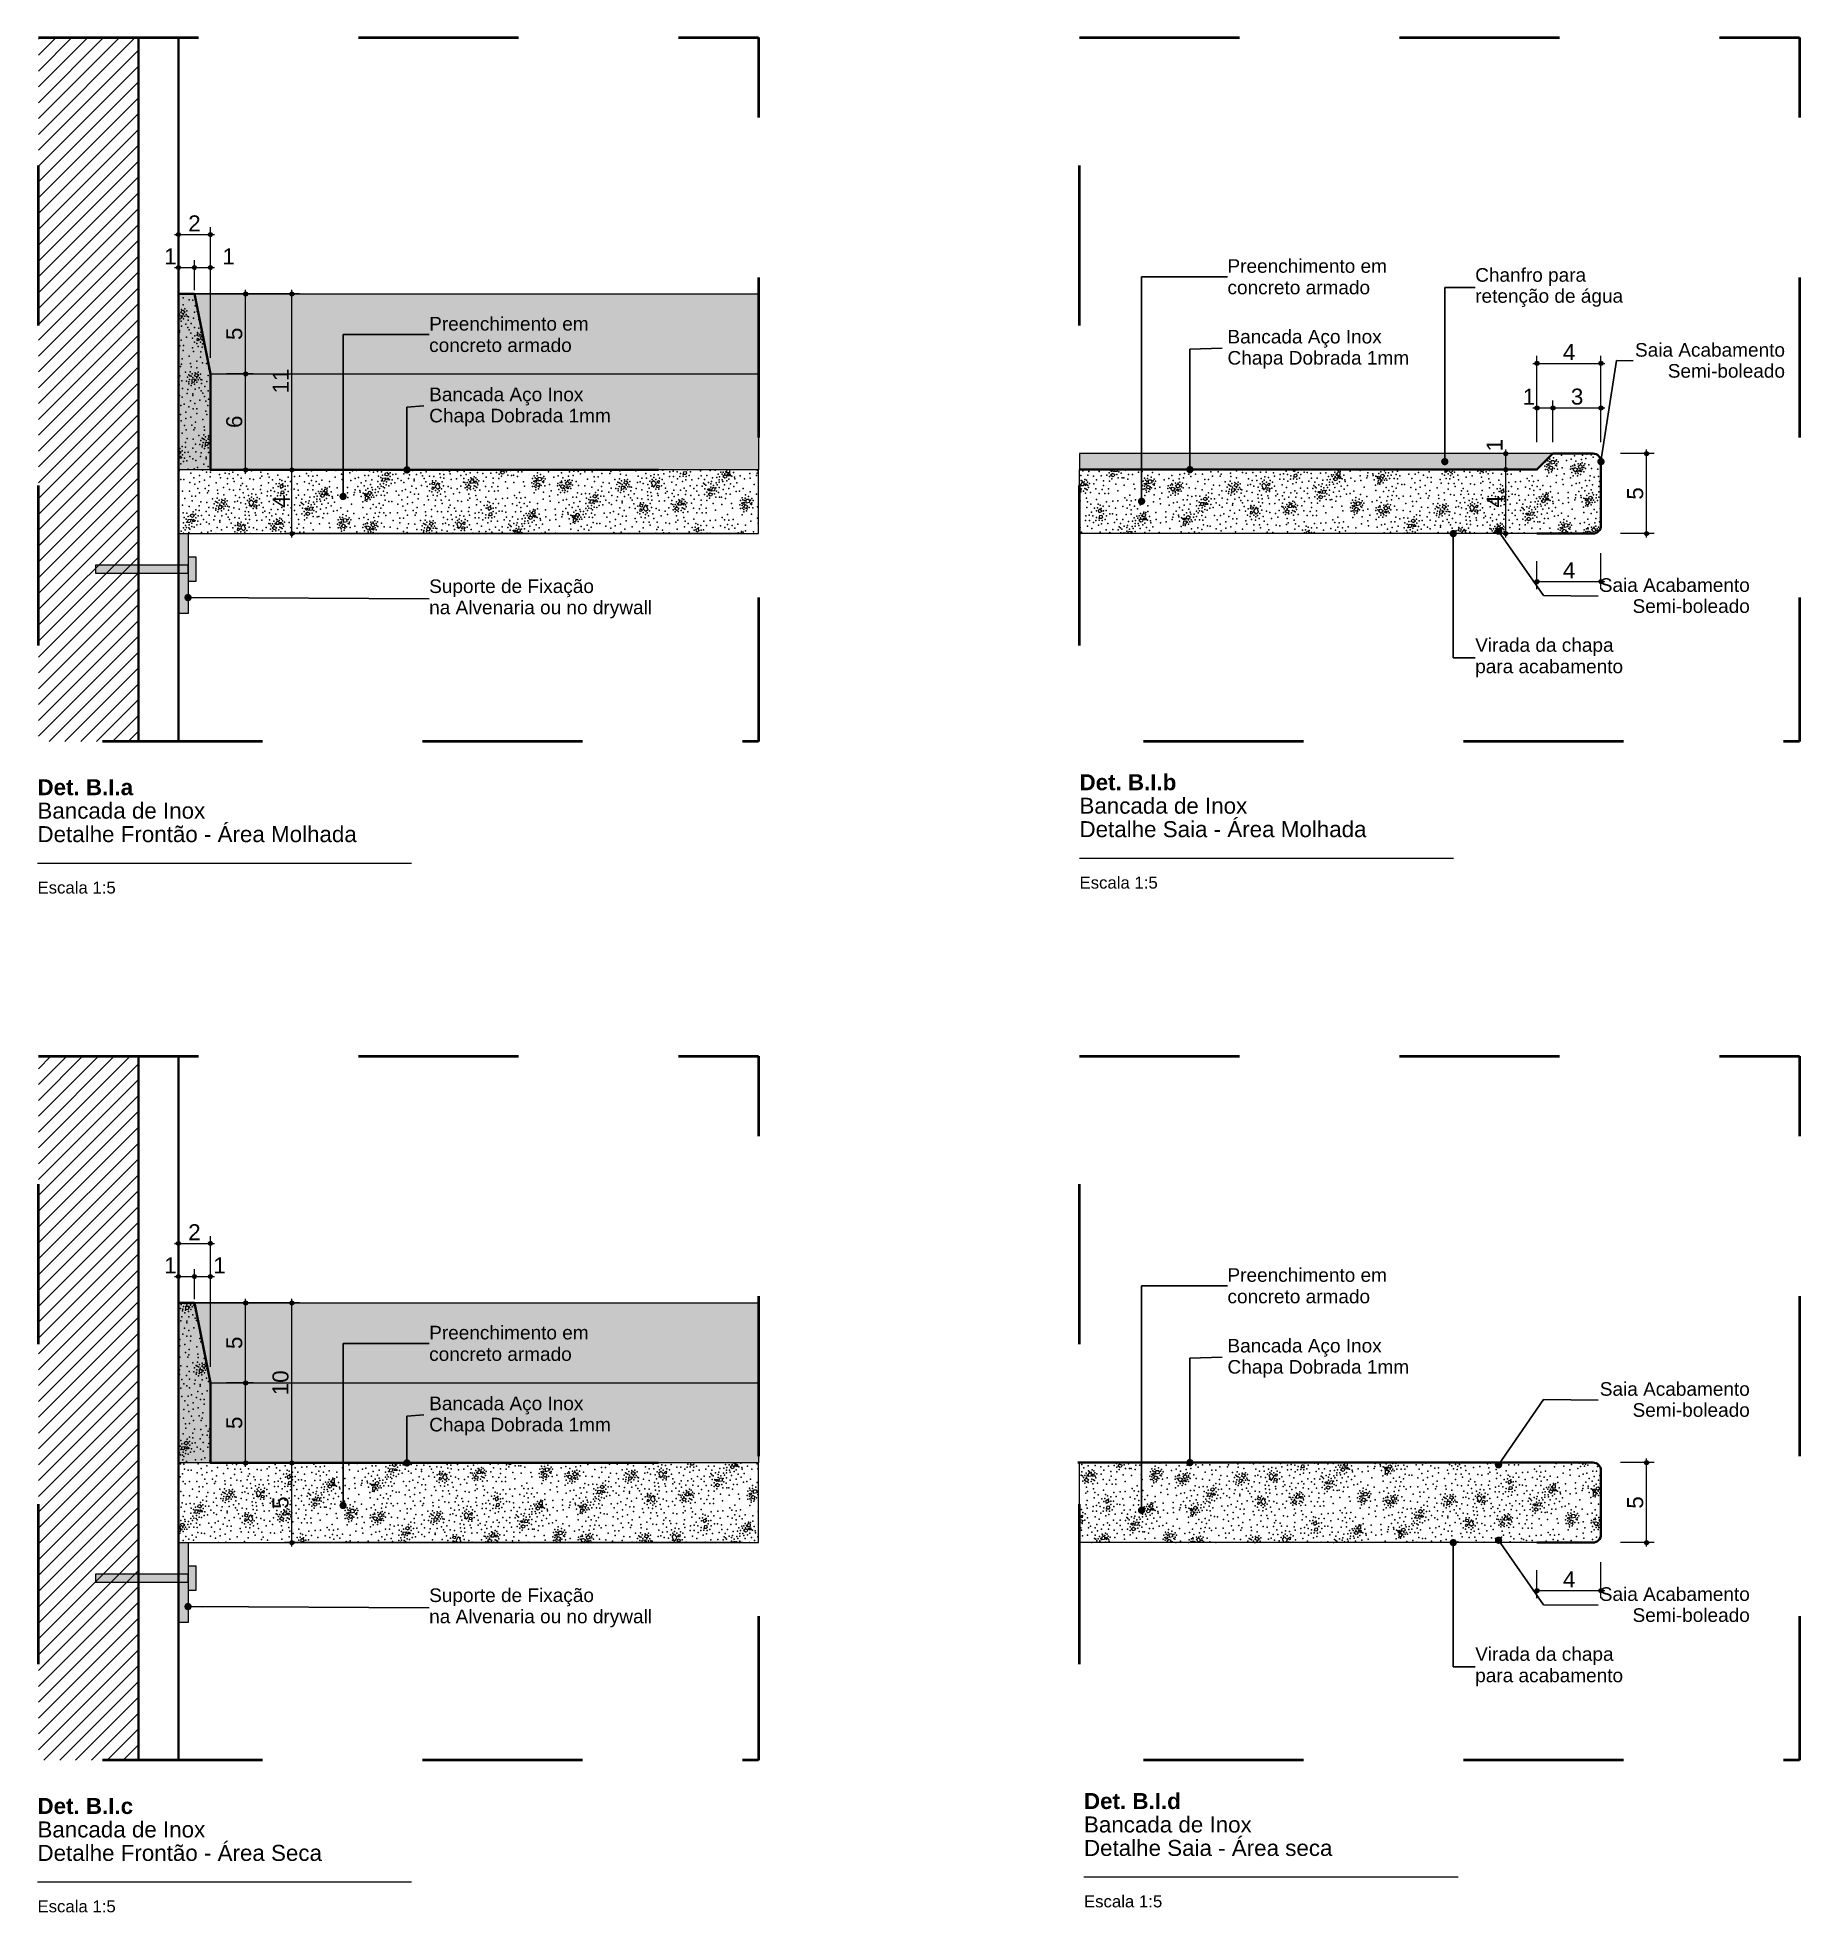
# Model space of a CAD drawing. Header units: metres. Extents: x -1.1 to 45.1, y -1 to 1.8.
# Drawn here: x -1.066 to 0.035, y -0.989 to 0.183 of the extents above; entities that cross this region are included whole.
import ezdxf

# ---------------------------------------------------------------- set-up
doc = ezdxf.new("R2010")
doc.units = ezdxf.units.M
doc.header["$MEASUREMENT"] = 0
doc.linetypes.add('Double Dashed', pattern=[0.0325, 0.02, -0.005, 0.0025, -0.005])
for name, color, linetype, lineweight, true_color in [('0_Caneta_No__24', 7, 'Continuous', 40, 0x851f10), ('0_Caneta_No__25', 7, 'Continuous', 13, 0x982312), ('ARCOS-LINHAS.ARQ_Caneta_No__18', 7, 'Continuous', 0, 0xdfdfdf), ('ARCOS-LINHAS.ARQ_Caneta_No__24', 7, 'Continuous', 40, 0x851f10), ('LOUCAS-METAIS.ARQ_Caneta_No__97', 7, 'Continuous', 5, 0x6b6b6b)]:
    doc.layers.add(name, color=color, linetype=linetype, lineweight=lineweight, true_color=true_color)
for name, color, linetype, lineweight in [('0_Caneta_No__98', 7, 'Continuous', 0), ('ARCOS-LINHAS.ARQ_Caneta_No__1', 7, 'Continuous', 35), ('ARCOS-LINHAS.ARQ_Caneta_No__241', 7, 'Continuous', 13), ('ARCOS-LINHAS.ARQ_Caneta_No__6', 7, 'Continuous', 13), ('ARCOS-LINHAS.ARQ_Caneta_No__91', 255, 'Continuous', 0), ('ARCOS-LINHAS.ARQ_Caneta_No__98', 7, 'Continuous', 0), ('LOUCAS-METAIS.ARQ_Caneta_No__1', 7, 'Continuous', 35), ('LOUCAS-METAIS.ARQ_Caneta_No__241', 7, 'Continuous', 13)]:
    doc.layers.add(name, color=color, linetype=linetype, lineweight=lineweight)
doc.styles.add('GENERATED_STYLE_1', font='arial.ttf')
doc.styles.add('GENERATED_STYLE_2', font='arial.ttf')
doc.dimstyles.new('GENERATED_STYLE__1', dxfattribs={"dimtxt": 0.01, "dimasz": 0.00475, "dimexe": 0.18, "dimexo": 0.01, "dimgap": 0, "dimtad": 1, "dimtih": 1, "dimtoh": 1, "dimzin": 0, "dimdsep": 46, "dimtxsty": 'GENERATED_STYLE_1', "dimblk": 'ARROWHEAD_11', "dimblk1": 'ARROWHEAD_11', "dimblk2": 'ARROWHEAD_11', "dimcen": 0.09, "dimclrd": 256, "dimclre": 256, "dimclrt": 256, "dimadec": 0, "dimazin": 0, "dimtfac": 1, "dimtdec": 4, "dimtmove": 2, "dimatfit": 3, "dimfxl": 0, "dimtolj": 1, "dimtzin": 0, "dimarcsym": 0})
doc.dimstyles.new('GENERATED_STYLE__10', dxfattribs={"dimtxt": 0.18, "dimasz": 0.00912, "dimexe": 0.18, "dimexo": 0.0625, "dimgap": 0, "dimtad": 0, "dimtih": 1, "dimtoh": 1, "dimdec": 4, "dimzin": 0, "dimdsep": 46, "dimcen": 0.09, "dimadec": 0, "dimazin": 0, "dimtfac": 1, "dimtdec": 4, "dimtmove": 0, "dimatfit": 3, "dimldrblk": 'ARROWHEAD_11', "dimfxl": 0, "dimtolj": 1, "dimtzin": 0, "dimarcsym": 0})
doc.dimstyles.new('GENERATED_STYLE__2', dxfattribs={"dimtxt": 0.01, "dimasz": 0.00475, "dimexe": 0.18, "dimexo": 0.007222, "dimgap": 0, "dimtad": 1, "dimtih": 1, "dimtoh": 1, "dimzin": 0, "dimdsep": 46, "dimtxsty": 'GENERATED_STYLE_1', "dimblk": 'ARROWHEAD_11', "dimblk1": 'ARROWHEAD_11', "dimblk2": 'ARROWHEAD_11', "dimcen": 0.09, "dimclrd": 256, "dimclre": 256, "dimclrt": 256, "dimadec": 0, "dimazin": 0, "dimtfac": 1, "dimtdec": 4, "dimtmove": 0, "dimatfit": 3, "dimfxl": 0, "dimtolj": 1, "dimtzin": 0, "dimarcsym": 0})
doc.dimstyles.new('GENERATED_STYLE__3', dxfattribs={"dimtxt": 0.01, "dimasz": 0.00475, "dimexe": 0.18, "dimexo": 0.012222, "dimgap": 0, "dimtad": 1, "dimtih": 1, "dimtoh": 1, "dimzin": 0, "dimdsep": 46, "dimtxsty": 'GENERATED_STYLE_1', "dimblk": 'ARROWHEAD_11', "dimblk1": 'ARROWHEAD_11', "dimblk2": 'ARROWHEAD_11', "dimcen": 0.09, "dimclrd": 256, "dimclre": 256, "dimclrt": 256, "dimadec": 0, "dimazin": 0, "dimtfac": 1, "dimtdec": 4, "dimtmove": 0, "dimatfit": 3, "dimfxl": 0, "dimtolj": 1, "dimtzin": 0, "dimarcsym": 0})
doc.dimstyles.new('GENERATED_STYLE__4', dxfattribs={"dimtxt": 0.01, "dimasz": 0.00475, "dimexe": 0.18, "dimexo": 0.017222, "dimgap": 0, "dimtad": 1, "dimzin": 0, "dimdsep": 46, "dimtxsty": 'GENERATED_STYLE_1', "dimblk": 'ARROWHEAD_11', "dimblk1": 'ARROWHEAD_11', "dimblk2": 'ARROWHEAD_11', "dimcen": 0.09, "dimclrd": 256, "dimclre": 256, "dimclrt": 256, "dimadec": 0, "dimazin": 0, "dimtfac": 1, "dimtdec": 4, "dimtmove": 0, "dimatfit": 3, "dimfxl": 0, "dimtolj": 1, "dimtzin": 0, "dimarcsym": 0})
doc.dimstyles.new('GENERATED_STYLE__5', dxfattribs={"dimtxt": 0.01, "dimasz": 0.00475, "dimexe": 0.18, "dimexo": 0.017222, "dimgap": 0, "dimtad": 1, "dimtih": 1, "dimtoh": 1, "dimzin": 0, "dimdsep": 46, "dimtxsty": 'GENERATED_STYLE_1', "dimblk": 'ARROWHEAD_11', "dimblk1": 'ARROWHEAD_11', "dimblk2": 'ARROWHEAD_11', "dimcen": 0.09, "dimclrd": 256, "dimclre": 256, "dimclrt": 256, "dimadec": 0, "dimazin": 0, "dimtfac": 1, "dimtdec": 4, "dimtmove": 0, "dimatfit": 3, "dimfxl": 0, "dimtolj": 1, "dimtzin": 0, "dimarcsym": 0})
doc.dimstyles.new('GENERATED_STYLE__6', dxfattribs={"dimtxt": 0.01, "dimasz": 0.00475, "dimexe": 0.18, "dimexo": 0.017222, "dimgap": 0, "dimtad": 1, "dimzin": 0, "dimdsep": 46, "dimtxsty": 'GENERATED_STYLE_1', "dimblk": 'ARROWHEAD_11', "dimblk1": 'ARROWHEAD_11', "dimblk2": 'ARROWHEAD_11', "dimcen": 0.09, "dimclrd": 256, "dimclre": 256, "dimclrt": 256, "dimadec": 0, "dimazin": 0, "dimtfac": 1, "dimtdec": 4, "dimtmove": 2, "dimatfit": 3, "dimfxl": 0, "dimtolj": 1, "dimtzin": 0, "dimarcsym": 0})
doc.dimstyles.new('GENERATED_STYLE__7', dxfattribs={"dimtxt": 0.01, "dimasz": 0.00475, "dimexe": 0.18, "dimexo": 0.01, "dimgap": 0, "dimtad": 1, "dimzin": 0, "dimdsep": 46, "dimtxsty": 'GENERATED_STYLE_1', "dimblk": 'ARROWHEAD_11', "dimblk1": 'ARROWHEAD_11', "dimblk2": 'ARROWHEAD_11', "dimcen": 0.09, "dimclrd": 256, "dimclre": 256, "dimclrt": 256, "dimadec": 0, "dimazin": 0, "dimtfac": 1, "dimtdec": 4, "dimtmove": 0, "dimatfit": 3, "dimfxl": 0, "dimtolj": 1, "dimtzin": 0, "dimarcsym": 0})
doc.dimstyles.new('GENERATED_STYLE__8', dxfattribs={"dimtxt": 0.01, "dimasz": 0.00475, "dimexe": 0.18, "dimexo": 0.002329, "dimgap": 0, "dimtad": 1, "dimtih": 1, "dimtoh": 1, "dimzin": 0, "dimdsep": 46, "dimtxsty": 'GENERATED_STYLE_1', "dimblk": 'ARROWHEAD_11', "dimblk1": 'ARROWHEAD_11', "dimblk2": 'ARROWHEAD_11', "dimcen": 0.09, "dimclrd": 256, "dimclre": 256, "dimclrt": 256, "dimadec": 0, "dimazin": 0, "dimtfac": 1, "dimtdec": 4, "dimtmove": 0, "dimatfit": 3, "dimfxl": 0, "dimtolj": 1, "dimtzin": 0, "dimarcsym": 0})
doc.dimstyles.new('GENERATED_STYLE__9', dxfattribs={"dimtxt": 0.01, "dimasz": 0.00475, "dimexe": 0.18, "dimexo": 0.01, "dimgap": 0, "dimtad": 1, "dimtih": 1, "dimtoh": 1, "dimzin": 0, "dimdsep": 46, "dimtxsty": 'GENERATED_STYLE_1', "dimblk": 'ARROWHEAD_11', "dimblk1": 'ARROWHEAD_11', "dimblk2": 'ARROWHEAD_11', "dimcen": 0.09, "dimclrd": 256, "dimclre": 256, "dimclrt": 256, "dimadec": 0, "dimazin": 0, "dimtfac": 1, "dimtdec": 4, "dimtmove": 0, "dimatfit": 3, "dimfxl": 0, "dimtolj": 1, "dimtzin": 0, "dimarcsym": 0})
pattern_1 = [(45, (0, 0), (-0.004949747, 0.004949747), [])]

msp = doc.modelspace()

# ---------------------------------------------------------------- texts
at = {"layer": '0_Caneta_No__24', "color": 26, "linetype": 'Continuous', "lineweight": 40, "true_color": 0x851f10, "char_height": 0.01, "attachment_point": 7, "style": 'GENERATED_STYLE_2'}
for s, insert, line_spacing_factor in [('\\A1;{\\pql;\\fArial|b1|i0|c0|p0;\\W1.000000;Det. B.I.a\\P\\pql;\\fArial|b0|i0|c0|p0;\\W1.000000;Bancada de Inox\\P\\pql;\\fArial|b0|i0|c0|p0;\\W1.000000;Detalhe \\fArial|b0|i0|c0|p0;\\W1.000000;Frontão -\\fArial|b0|i0|c0|p0;\\W1.000000; Área Molhada}', (-1.0665, -0.3205), 0.879718), ('\\A1;{\\pql;\\fArial|b1|i0|c0|p0;\\W1.000000;Det. B.I.b\\P\\pql;\\fArial|b0|i0|c0|p0;\\W1.000000;Bancada de Inox\\P\\pql;\\fArial|b0|i0|c0|p0;\\W1.000000;Detalhe Saia - Área Molhada}', (-0.4153, -0.3174), 0.879638), ('\\A1;{\\pql;\\fArial|b1|i0|c0|p0;\\W1.000000;Det. B.I.c\\P\\pql;\\fArial|b0|i0|c0|p0;\\W1.000000;Bancada de Inox \\P\\pql;\\fArial|b0|i0|c0|p0;\\W1.000000;Detalhe \\fArial|b0|i0|c0|p0;\\W1.000000;Frontão - Área Seca}', (-1.0665, -0.9573), 0.879637), ('\\A1;{\\pql;\\fArial|b1|i0|c0|p0;\\W1.000000;Det. B.I.d\\P\\pql;\\fArial|b0|i0|c0|p0;\\W1.000000;Bancada de Inox\\P\\pql;\\fArial|b0|i0|c0|p0;\\W1.000000;Detalhe Saia - Área seca}', (-0.4125, -0.9542), 0.879638)]:
    msp.add_mtext(s, dxfattribs=dict(at, insert=insert, line_spacing_factor=line_spacing_factor))
at = {"layer": '0_Caneta_No__98', "color": 7, "linetype": 'Continuous', "lineweight": 0, "char_height": 0.0075, "attachment_point": 1, "style": 'GENERATED_STYLE_1'}
for insert in [(-1.0665, -0.345), (-0.4153, -0.3419), (-1.0665, -0.9818), (-0.4125, -0.9787)]:
    msp.add_mtext('\\A1;{\\pql;\\fArial|b0|i0|c0|p0;\\W1.000000;Escala 1:5}', dxfattribs=dict(at, insert=insert))
at = {"layer": 'ARCOS-LINHAS.ARQ_Caneta_No__98', "color": 7, "linetype": 'Continuous', "lineweight": 0, "char_height": 0.0085, "attachment_point": 4, "style": 'GENERATED_STYLE_1'}
for s, insert, width, line_spacing_factor in [('\\A1;{\\pql;\\fArial|b0|i0|c0|p0;\\W1.000000;Preenchimento em concreto armado}', (-0.3228, 0.033), 0.115246, 0.946246), ('\\A1;{\\pql;\\fArial|b0|i0|c0|p0;\\W1.000000;Chanfro para retenção de água}', (-0.168, 0.0263), 0.102585, 0.925991), ('\\A1;{\\pql;\\fArial|b0|i0|c0|p0;\\W1.000000;Preenchimento em concreto armado}', (-0.8217, -0.0031), 0.115246, 0.946246), ('\\A1;{\\pql;\\fArial|b0|i0|c0|p0;\\W1.000000;Virada da chapa para acabamento}', (-0.168, -0.2051), 0.102585, 0.943683), ('\\A1;{\\pql;\\fArial|b0|i0|c0|p0;\\W1.000000;Preenchimento em concreto armado}', (-0.3228, -0.5977), 0.115246, 0.946246), ('\\A1;{\\pql;\\fArial|b0|i0|c0|p0;\\W1.000000;Preenchimento em concreto armado}', (-0.8217, -0.6337), 0.115246, 0.946246), ('\\A1;{\\pql;\\fArial|b0|i0|c0|p0;\\W1.000000;Virada da chapa para acabamento}', (-0.168, -0.8358), 0.102585, 0.943683)]:
    msp.add_mtext(s, dxfattribs=dict(at, insert=insert, width=width, line_spacing_factor=line_spacing_factor))
at = {"layer": 'ARCOS-LINHAS.ARQ_Caneta_No__98', "color": 7, "linetype": 'Continuous', "lineweight": 0, "char_height": 0.0085, "style": 'GENERATED_STYLE_1'}
for s, insert, attachment_point, line_spacing_factor in [('\\A1;{\\pql;\\fArial|b0|i0|c0|p0;\\W1.000000;Bancada Aço Inox\\P\\pql;\\fArial|b0|i0|c0|p0;\\W1.000000;Chapa Dobrada 1mm}', (-0.3228, -0.0123), 4, 0.934179), ('\\A1;{\\pqr;\\fArial|b0|i0|c0|p0;\\W1.000000;Saia Acabamento\\P\\pqr;\\fArial|b0|i0|c0|p0;\\W1.000000;Semi-boleado}', (0.0256, -0.0193), 6, 0.927147), ('\\A1;{\\pql;\\fArial|b0|i0|c0|p0;\\W1.000000;Bancada Aço Inox\\P\\pql;\\fArial|b0|i0|c0|p0;\\W1.000000;Chapa Dobrada 1mm}', (-0.8217, -0.0484), 4, 0.934179), ('\\A1;{\\pql;\\fArial|b0|i0|c0|p0;\\W1.000000;Suporte de Fixação\\P\\pql;\\fArial|b0|i0|c0|p0;\\W1.000000;na Alvenaria\\fArial|b0|i0|c0|p0;\\W1.000000; ou no drywall}', (-0.8217, -0.1683), 4, 0.934219), ('\\A1;{\\pqr;\\fArial|b0|i0|c0|p0;\\W1.000000;Saia Acabamento\\P\\pqr;\\fArial|b0|i0|c0|p0;\\W1.000000;Semi-boleado}', (0.0036, -0.1663), 6, 0.927147), ('\\A1;{\\pql;\\fArial|b0|i0|c0|p0;\\W1.000000;Bancada Aço Inox\\P\\pql;\\fArial|b0|i0|c0|p0;\\W1.000000;Chapa Dobrada 1mm}', (-0.3228, -0.643), 4, 0.934179), ('\\A1;{\\pql;\\fArial|b0|i0|c0|p0;\\W1.000000;Bancada Aço Inox\\P\\pql;\\fArial|b0|i0|c0|p0;\\W1.000000;Chapa Dobrada 1mm}', (-0.8217, -0.6791), 4, 0.934179), ('\\A1;{\\pqr;\\fArial|b0|i0|c0|p0;\\W1.000000;Saia Acabamento\\P\\pqr;\\fArial|b0|i0|c0|p0;\\W1.000000;Semi-boleado}', (0.0036, -0.6688), 6, 0.927147), ('\\A1;{\\pql;\\fArial|b0|i0|c0|p0;\\W1.000000;Suporte de Fixação\\P\\pql;\\fArial|b0|i0|c0|p0;\\W1.000000;na Alvenaria\\fArial|b0|i0|c0|p0;\\W1.000000; ou no drywall}', (-0.8217, -0.799), 4, 0.934219), ('\\A1;{\\pqr;\\fArial|b0|i0|c0|p0;\\W1.000000;Saia Acabamento\\P\\pqr;\\fArial|b0|i0|c0|p0;\\W1.000000;Semi-boleado}', (0.0036, -0.797), 6, 0.927147)]:
    msp.add_mtext(s, dxfattribs=dict(at, insert=insert, attachment_point=attachment_point, line_spacing_factor=line_spacing_factor))

# ---------------------------------------------------------------- blocks, each defined once
blk = doc.blocks.new('*X1')
at = {"layer": 'LOUCAS-METAIS.ARQ_Caneta_No__97', "color": 251, "linetype": 'Continuous', "lineweight": 5, "true_color": 0x6b6b6b}
for p, q in [((-0.1206, -0.0842), (-0.1206, -0.082)), ((-0.1187, -0.0821), (-0.1206, -0.082)), ((-0.3963, -0.0879), (-0.3962, -0.0875)), ((-0.3951, -0.0888), (-0.3963, -0.0879)), ((-0.3945, -0.0899), (-0.3959, -0.091)), ((-0.3946, -0.092), (-0.3959, -0.091)), ((-0.3946, -0.0875), (-0.3951, -0.0888)), ((-0.3938, -0.0918), (-0.3946, -0.092)), ((-0.3945, -0.0899), (-0.3932, -0.0905)), ((-0.3939, -0.0888), (-0.3934, -0.0875)), ((-0.3918, -0.0886), (-0.3939, -0.0888)), ((-0.3932, -0.0905), (-0.3938, -0.0918)), ((-0.3917, -0.0875), (-0.3918, -0.0886)), ((-0.2814, -0.0888), (-0.2818, -0.0875)), ((-0.2812, -0.0905), (-0.2816, -0.0922)), ((-0.28, -0.0922), (-0.2816, -0.0922)), ((-0.2798, -0.0878), (-0.2814, -0.0888)), ((-0.2812, -0.0905), (-0.2797, -0.0902)), ((-0.28, -0.0875), (-0.2798, -0.0878)), ((-0.2795, -0.0916), (-0.28, -0.0922)), ((-0.2797, -0.0902), (-0.2795, -0.0916)), ((-0.2554, -0.0924), (-0.2568, -0.0935)), ((-0.2555, -0.0945), (-0.2568, -0.0935)), ((-0.2554, -0.0924), (-0.2541, -0.093)), ((-0.2541, -0.093), (-0.2547, -0.0943)), ((-0.2544, -0.0912), (-0.2539, -0.0892)), ((-0.2526, -0.0911), (-0.2544, -0.0912)), ((-0.2526, -0.0894), (-0.2539, -0.0892)), ((-0.2539, -0.0923), (-0.2537, -0.0917)), ((-0.2527, -0.0932), (-0.2539, -0.0923)), ((-0.2537, -0.0917), (-0.2521, -0.0918)), ((-0.2521, -0.0918), (-0.2527, -0.0932)), ((-0.2526, -0.0894), (-0.2526, -0.0911)), ((-0.229, -0.0931), (-0.2285, -0.0917)), ((-0.2274, -0.0932), (-0.229, -0.0931)), ((-0.2285, -0.0917), (-0.2273, -0.0927)), ((-0.2285, -0.0938), (-0.2268, -0.0937)), ((-0.2273, -0.0927), (-0.2274, -0.0932)), ((-0.2268, -0.0937), (-0.2273, -0.0958)), ((-0.2271, -0.0919), (-0.2265, -0.0906)), ((-0.2258, -0.0926), (-0.2271, -0.0919)), ((-0.2265, -0.0906), (-0.2257, -0.0904)), ((-0.2258, -0.0926), (-0.2244, -0.0914)), ((-0.2257, -0.0904), (-0.2244, -0.0914)), ((-0.1869, -0.0892), (-0.1866, -0.0876)), ((-0.1864, -0.0894), (-0.1869, -0.0892)), ((-0.1866, -0.0876), (-0.1853, -0.0884)), ((-0.1853, -0.0884), (-0.1864, -0.0894)), ((-0.1845, -0.0882), (-0.1849, -0.0875)), ((-0.1849, -0.0875), (-0.1849, -0.0875)), ((-0.1833, -0.0895), (-0.1845, -0.0882)), ((-0.1821, -0.0884), (-0.1833, -0.0895)), ((-0.1822, -0.0875), (-0.1821, -0.0884)), ((-0.1822, -0.0875), (-0.1822, -0.0875)), ((-0.1648, -0.0875), (-0.1653, -0.0879)), ((-0.164, -0.0889), (-0.1653, -0.0879)), ((-0.1632, -0.0887), (-0.164, -0.0889)), ((-0.1627, -0.0875), (-0.1632, -0.0887)), ((-0.1234, -0.0841), (-0.1218, -0.0836)), ((-0.1234, -0.0844), (-0.1234, -0.0841)), ((-0.1221, -0.0851), (-0.1234, -0.0844)), ((-0.1212, -0.0852), (-0.1222, -0.0867)), ((-0.1208, -0.0875), (-0.1222, -0.0867)), ((-0.1218, -0.0836), (-0.1221, -0.0851)), ((-0.1212, -0.0852), (-0.1196, -0.0858)), ((-0.12, -0.0872), (-0.1208, -0.0875)), ((-0.1185, -0.0837), (-0.1206, -0.0842)), ((-0.1196, -0.0858), (-0.12, -0.0872)), ((-0.1187, -0.0821), (-0.1185, -0.0837)), ((-0.1067, -0.0877), (-0.1058, -0.0862)), ((-0.1067, -0.0877), (-0.1053, -0.0889)), ((-0.1058, -0.0862), (-0.1039, -0.0871)), ((-0.1039, -0.0871), (-0.1053, -0.0889)), ((-0.1036, -0.0853), (-0.1024, -0.0845)), ((-0.1029, -0.0868), (-0.1036, -0.0853)), ((-0.1034, -0.0883), (-0.1022, -0.0874)), ((-0.1018, -0.089), (-0.1034, -0.0883)), ((-0.1029, -0.0868), (-0.101, -0.0862)), ((-0.1024, -0.0845), (-0.1016, -0.0847)), ((-0.1022, -0.0874), (-0.1016, -0.0888)), ((-0.1016, -0.0888), (-0.1018, -0.089)), ((-0.1016, -0.0847), (-0.101, -0.0862)), ((-0.4153, -0.0989), (-0.4141, -0.0995)), ((-0.4147, -0.1008), (-0.4153, -0.1009)), ((-0.4141, -0.0995), (-0.4147, -0.1008)), ((-0.4144, -0.0977), (-0.4139, -0.0956)), ((-0.4127, -0.0976), (-0.4144, -0.0977)), ((-0.4126, -0.0959), (-0.4139, -0.0956)), ((-0.4126, -0.0959), (-0.4127, -0.0976)), ((-0.4123, -0.0968), (-0.4121, -0.0963)), ((-0.4115, -0.0975), (-0.4123, -0.0968)), ((-0.4121, -0.0963), (-0.4109, -0.0964)), ((-0.4115, -0.0975), (-0.4109, -0.0973)), ((-0.4107, -0.0967), (-0.4109, -0.0964)), ((-0.4107, -0.0967), (-0.4109, -0.0973)), ((-0.3749, -0.0962), (-0.3733, -0.0958)), ((-0.3749, -0.0965), (-0.3749, -0.0962)), ((-0.3736, -0.0972), (-0.3749, -0.0965)), ((-0.3727, -0.0973), (-0.3737, -0.0989)), ((-0.3723, -0.0996), (-0.3737, -0.0989)), ((-0.3733, -0.0958), (-0.3736, -0.0972)), ((-0.3727, -0.0973), (-0.3712, -0.098)), ((-0.3716, -0.0993), (-0.3723, -0.0996)), ((-0.3721, -0.0963), (-0.3722, -0.0941)), ((-0.3703, -0.0942), (-0.3722, -0.0941)), ((-0.3701, -0.0958), (-0.3721, -0.0963)), ((-0.3712, -0.098), (-0.3716, -0.0993)), ((-0.3703, -0.0942), (-0.3701, -0.0958)), ((-0.3582, -0.0998), (-0.3573, -0.0984)), ((-0.3582, -0.0998), (-0.3568, -0.101)), ((-0.3573, -0.0984), (-0.3554, -0.0992)), ((-0.3554, -0.0992), (-0.3568, -0.101)), ((-0.3551, -0.0974), (-0.354, -0.0966)), ((-0.3544, -0.0989), (-0.3551, -0.0974)), ((-0.3549, -0.1004), (-0.3537, -0.0995)), ((-0.3533, -0.1011), (-0.3549, -0.1004)), ((-0.3544, -0.0989), (-0.3526, -0.0983)), ((-0.354, -0.0966), (-0.3531, -0.0968)), ((-0.3537, -0.0995), (-0.3532, -0.1009)), ((-0.3532, -0.1009), (-0.3533, -0.1011)), ((-0.3531, -0.0968), (-0.3526, -0.0983)), ((-0.338, -0.1062), (-0.3374, -0.1049)), ((-0.3374, -0.1049), (-0.3366, -0.1047)), ((-0.3366, -0.1047), (-0.3353, -0.1057)), ((-0.3201, -0.1012), (-0.32, -0.0995)), ((-0.3201, -0.1012), (-0.3188, -0.1014)), ((-0.32, -0.0995), (-0.3183, -0.0994)), ((-0.3183, -0.0994), (-0.3188, -0.1014)), ((-0.3186, -0.0976), (-0.318, -0.0963)), ((-0.3172, -0.0982), (-0.3186, -0.0976)), ((-0.318, -0.0963), (-0.3171, -0.0961)), ((-0.3172, -0.0982), (-0.3159, -0.0971)), ((-0.3171, -0.0961), (-0.3159, -0.0971)), ((-0.3012, -0.097), (-0.3001, -0.0959)), ((-0.3011, -0.0979), (-0.3012, -0.097)), ((-0.3011, -0.0979), (-0.3005, -0.0995)), ((-0.3005, -0.0995), (-0.2993, -0.0995)), ((-0.3001, -0.0959), (-0.2988, -0.0972)), ((-0.2993, -0.0995), (-0.2984, -0.0979)), ((-0.2988, -0.0972), (-0.2984, -0.0979)), ((-0.2982, -0.1003), (-0.2978, -0.0988)), ((-0.2966, -0.1006), (-0.2982, -0.1003)), ((-0.298, -0.097), (-0.2969, -0.096)), ((-0.2967, -0.0977), (-0.298, -0.097)), ((-0.2978, -0.0988), (-0.2961, -0.0993)), ((-0.2969, -0.096), (-0.2964, -0.0962)), ((-0.2964, -0.0962), (-0.2967, -0.0977)), ((-0.2966, -0.1006), (-0.2961, -0.0993)), ((-0.2663, -0.1016), (-0.2662, -0.1011)), ((-0.2651, -0.1025), (-0.2663, -0.1016)), ((-0.2662, -0.1011), (-0.2646, -0.1011)), ((-0.2646, -0.1036), (-0.2659, -0.1047)), ((-0.2647, -0.1057), (-0.2659, -0.1047)), ((-0.2646, -0.1011), (-0.2651, -0.1025)), ((-0.2646, -0.1036), (-0.2632, -0.1043)), ((-0.2639, -0.1025), (-0.2631, -0.1004)), ((-0.2618, -0.1023), (-0.2639, -0.1025)), ((-0.2632, -0.1043), (-0.2639, -0.1055)), ((-0.2618, -0.1007), (-0.2631, -0.1004)), ((-0.2618, -0.1007), (-0.2618, -0.1023)), ((-0.2547, -0.0943), (-0.2555, -0.0945)), ((-0.2286, -0.0955), (-0.2285, -0.0938)), ((-0.2286, -0.0955), (-0.2273, -0.0958)), ((-0.1508, -0.1001), (-0.152, -0.1007)), ((-0.1514, -0.1025), (-0.152, -0.1007)), ((-0.1512, -0.1042), (-0.1517, -0.1059)), ((-0.1498, -0.1015), (-0.1514, -0.1025)), ((-0.1512, -0.1042), (-0.1498, -0.1039)), ((-0.1508, -0.1001), (-0.1498, -0.1015)), ((-0.1495, -0.1053), (-0.15, -0.106)), ((-0.1498, -0.1039), (-0.1495, -0.1053)), ((-0.1244, -0.1049), (-0.1239, -0.1029)), ((-0.1227, -0.1048), (-0.1244, -0.1049)), ((-0.1226, -0.1032), (-0.1239, -0.1029)), ((-0.1239, -0.106), (-0.1238, -0.1055)), ((-0.1238, -0.1055), (-0.1222, -0.1055)), ((-0.1226, -0.1032), (-0.1227, -0.1048)), ((-0.0991, -0.1068), (-0.0985, -0.1054)), ((-0.0985, -0.1054), (-0.0974, -0.1064)), ((-0.0972, -0.1056), (-0.0965, -0.1044)), ((-0.0965, -0.1044), (-0.0957, -0.1042)), ((-0.0958, -0.1063), (-0.0945, -0.1052)), ((-0.0957, -0.1042), (-0.0945, -0.1052)), ((-0.4023, -0.1123), (-0.4035, -0.1128)), ((-0.403, -0.1146), (-0.4035, -0.1128)), ((-0.4028, -0.1163), (-0.4032, -0.118)), ((-0.4013, -0.1136), (-0.403, -0.1146)), ((-0.4028, -0.1163), (-0.4013, -0.116)), ((-0.4023, -0.1123), (-0.4013, -0.1136)), ((-0.4013, -0.116), (-0.401, -0.1174)), ((-0.3759, -0.117), (-0.3754, -0.115)), ((-0.3742, -0.1169), (-0.3759, -0.117)), ((-0.3741, -0.1153), (-0.3754, -0.115)), ((-0.3741, -0.1153), (-0.3742, -0.1169)), ((-0.3487, -0.1178), (-0.3481, -0.1165)), ((-0.3481, -0.1165), (-0.3472, -0.1163)), ((-0.3472, -0.1163), (-0.346, -0.1173)), ((-0.3395, -0.1098), (-0.3394, -0.1081)), ((-0.3395, -0.1098), (-0.3382, -0.1101)), ((-0.3394, -0.1081), (-0.3374, -0.108)), ((-0.3374, -0.108), (-0.3382, -0.1101)), ((-0.3367, -0.1068), (-0.338, -0.1062)), ((-0.3367, -0.1068), (-0.3353, -0.1057)), ((-0.3367, -0.1093), (-0.3361, -0.1079)), ((-0.3351, -0.1094), (-0.3367, -0.1093)), ((-0.3361, -0.1079), (-0.335, -0.1089)), ((-0.335, -0.1089), (-0.3351, -0.1094)), ((-0.3083, -0.1106), (-0.3087, -0.1119)), ((-0.3071, -0.1125), (-0.3087, -0.1119)), ((-0.3085, -0.1151), (-0.3082, -0.1135)), ((-0.308, -0.1153), (-0.3085, -0.1151)), ((-0.3083, -0.1106), (-0.3066, -0.1109)), ((-0.3082, -0.1135), (-0.3069, -0.1142)), ((-0.3069, -0.1142), (-0.308, -0.1153)), ((-0.3066, -0.1109), (-0.3071, -0.1125)), ((-0.3055, -0.1118), (-0.3065, -0.1134)), ((-0.306, -0.1141), (-0.3065, -0.1134)), ((-0.3048, -0.1153), (-0.306, -0.1141)), ((-0.3043, -0.1117), (-0.3055, -0.1118)), ((-0.3036, -0.1142), (-0.3048, -0.1153)), ((-0.3037, -0.1134), (-0.3043, -0.1117)), ((-0.3037, -0.1134), (-0.3036, -0.1142)), ((-0.2855, -0.1126), (-0.2869, -0.1137)), ((-0.2856, -0.1147), (-0.2869, -0.1137)), ((-0.2848, -0.1145), (-0.2856, -0.1147)), ((-0.2855, -0.1126), (-0.2842, -0.1132)), ((-0.2842, -0.1132), (-0.2848, -0.1145)), ((-0.2845, -0.1114), (-0.284, -0.1093)), ((-0.2827, -0.1113), (-0.2845, -0.1114)), ((-0.2827, -0.1096), (-0.284, -0.1093)), ((-0.2827, -0.1096), (-0.2827, -0.1113)), ((-0.2823, -0.1106), (-0.2822, -0.11)), ((-0.2815, -0.1112), (-0.2823, -0.1106)), ((-0.2822, -0.11), (-0.2809, -0.1101)), ((-0.2815, -0.1112), (-0.2809, -0.111)), ((-0.2807, -0.1104), (-0.2809, -0.1101)), ((-0.2807, -0.1104), (-0.2809, -0.111)), ((-0.2639, -0.1055), (-0.2647, -0.1057)), ((-0.2449, -0.1099), (-0.2433, -0.1095)), ((-0.2449, -0.1102), (-0.2449, -0.1099)), ((-0.2436, -0.1109), (-0.2449, -0.1102)), ((-0.2427, -0.111), (-0.2438, -0.1126)), ((-0.2424, -0.1134), (-0.2438, -0.1126)), ((-0.2433, -0.1095), (-0.2436, -0.1109)), ((-0.2427, -0.111), (-0.2412, -0.1117)), ((-0.2416, -0.113), (-0.2424, -0.1134)), ((-0.2421, -0.1101), (-0.2422, -0.1078)), ((-0.2403, -0.1079), (-0.2422, -0.1078)), ((-0.2401, -0.1096), (-0.2421, -0.1101)), ((-0.2412, -0.1117), (-0.2416, -0.113)), ((-0.2403, -0.1079), (-0.2401, -0.1096)), ((-0.2282, -0.1135), (-0.2274, -0.1121)), ((-0.2282, -0.1135), (-0.2268, -0.1148)), ((-0.2274, -0.1121), (-0.2255, -0.113)), ((-0.2255, -0.113), (-0.2268, -0.1148)), ((-0.2252, -0.1111), (-0.224, -0.1103)), ((-0.2244, -0.1126), (-0.2252, -0.1111)), ((-0.2249, -0.1142), (-0.2237, -0.1132)), ((-0.2234, -0.1148), (-0.2249, -0.1142)), ((-0.2244, -0.1126), (-0.2226, -0.112)), ((-0.224, -0.1103), (-0.2232, -0.1105)), ((-0.2237, -0.1132), (-0.2232, -0.1146)), ((-0.2232, -0.1146), (-0.2234, -0.1148)), ((-0.2232, -0.1105), (-0.2226, -0.112)), ((-0.1901, -0.1149), (-0.19, -0.1132)), ((-0.1901, -0.1149), (-0.1888, -0.1152)), ((-0.19, -0.1132), (-0.1883, -0.1131)), ((-0.1883, -0.1131), (-0.1888, -0.1152)), ((-0.1886, -0.1113), (-0.188, -0.11)), ((-0.1873, -0.1119), (-0.1886, -0.1113)), ((-0.188, -0.11), (-0.1872, -0.1098)), ((-0.1873, -0.1119), (-0.1859, -0.1108)), ((-0.1872, -0.1098), (-0.1859, -0.1108)), ((-0.1713, -0.1107), (-0.1701, -0.1096)), ((-0.1712, -0.1116), (-0.1713, -0.1107)), ((-0.1712, -0.1116), (-0.1706, -0.1133)), ((-0.1706, -0.1133), (-0.1694, -0.1132)), ((-0.1701, -0.1096), (-0.1689, -0.1109)), ((-0.1694, -0.1132), (-0.1684, -0.1116)), ((-0.1689, -0.1109), (-0.1684, -0.1116)), ((-0.1683, -0.114), (-0.1678, -0.1125)), ((-0.1666, -0.1143), (-0.1683, -0.114)), ((-0.168, -0.1107), (-0.1669, -0.1097)), ((-0.1667, -0.1115), (-0.168, -0.1107)), ((-0.1678, -0.1125), (-0.1662, -0.1131)), ((-0.1669, -0.1097), (-0.1664, -0.1099)), ((-0.1664, -0.1099), (-0.1667, -0.1115)), ((-0.1666, -0.1143), (-0.1662, -0.1131)), ((-0.15, -0.106), (-0.1517, -0.1059)), ((-0.1363, -0.1153), (-0.1362, -0.1148)), ((-0.1352, -0.1163), (-0.1363, -0.1153)), ((-0.1362, -0.1148), (-0.1346, -0.1148)), ((-0.1346, -0.1148), (-0.1352, -0.1163)), ((-0.134, -0.1162), (-0.1331, -0.1141)), ((-0.1319, -0.116), (-0.134, -0.1162)), ((-0.1318, -0.1144), (-0.1331, -0.1141)), ((-0.1318, -0.1144), (-0.1319, -0.116)), ((-0.1254, -0.1061), (-0.1268, -0.1072)), ((-0.1255, -0.1082), (-0.1268, -0.1072)), ((-0.1247, -0.108), (-0.1255, -0.1082)), ((-0.1254, -0.1061), (-0.1241, -0.1067)), ((-0.1241, -0.1067), (-0.1247, -0.108)), ((-0.1228, -0.1069), (-0.1239, -0.106)), ((-0.1222, -0.1055), (-0.1228, -0.1069)), ((-0.0975, -0.1069), (-0.0991, -0.1068)), ((-0.0986, -0.1076), (-0.0968, -0.1075)), ((-0.0986, -0.1092), (-0.0986, -0.1076)), ((-0.0986, -0.1092), (-0.0973, -0.1095)), ((-0.0974, -0.1064), (-0.0975, -0.1069)), ((-0.0968, -0.1075), (-0.0973, -0.1095)), ((-0.0958, -0.1063), (-0.0972, -0.1056)), ((-0.4016, -0.1181), (-0.4032, -0.118)), ((-0.401, -0.1174), (-0.4016, -0.1181)), ((-0.3878, -0.1274), (-0.3877, -0.1269)), ((-0.3878, -0.1275), (-0.3878, -0.1274)), ((-0.3877, -0.1269), (-0.3861, -0.127)), ((-0.3861, -0.127), (-0.3863, -0.1275)), ((-0.3851, -0.1275), (-0.3846, -0.1262)), ((-0.3833, -0.1265), (-0.3846, -0.1262)), ((-0.3833, -0.1265), (-0.3834, -0.1275)), ((-0.3769, -0.1182), (-0.3783, -0.1193)), ((-0.377, -0.1203), (-0.3783, -0.1193)), ((-0.3762, -0.1201), (-0.377, -0.1203)), ((-0.3769, -0.1182), (-0.3756, -0.1189)), ((-0.3756, -0.1189), (-0.3762, -0.1201)), ((-0.3754, -0.1181), (-0.3753, -0.1176)), ((-0.3743, -0.1191), (-0.3754, -0.1181)), ((-0.3753, -0.1176), (-0.3737, -0.1177)), ((-0.3737, -0.1177), (-0.3743, -0.1191)), ((-0.3506, -0.119), (-0.35, -0.1176)), ((-0.349, -0.119), (-0.3506, -0.119)), ((-0.3502, -0.1213), (-0.3501, -0.1197)), ((-0.3502, -0.1213), (-0.3489, -0.1216)), ((-0.3501, -0.1197), (-0.3484, -0.1196)), ((-0.35, -0.1176), (-0.3489, -0.1185)), ((-0.3489, -0.1185), (-0.349, -0.119)), ((-0.3484, -0.1196), (-0.3489, -0.1216)), ((-0.3473, -0.1184), (-0.3487, -0.1178)), ((-0.3473, -0.1184), (-0.346, -0.1173)), ((-0.2723, -0.126), (-0.2735, -0.1265)), ((-0.2732, -0.1275), (-0.2735, -0.1265)), ((-0.2723, -0.126), (-0.2714, -0.1274)), ((-0.2714, -0.1274), (-0.2716, -0.1275)), ((-0.2095, -0.1219), (-0.2074, -0.1217)), ((-0.2095, -0.1235), (-0.2095, -0.1219)), ((-0.2095, -0.1235), (-0.2082, -0.1238)), ((-0.2074, -0.1217), (-0.2082, -0.1238)), ((-0.2081, -0.1199), (-0.2074, -0.1187)), ((-0.2067, -0.1206), (-0.2081, -0.1199)), ((-0.2074, -0.1187), (-0.2066, -0.1185)), ((-0.2067, -0.1206), (-0.2054, -0.1195)), ((-0.2067, -0.1231), (-0.2062, -0.1217)), ((-0.2051, -0.1231), (-0.2067, -0.1231)), ((-0.2066, -0.1185), (-0.2054, -0.1195)), ((-0.2062, -0.1217), (-0.205, -0.1226)), ((-0.205, -0.1226), (-0.2051, -0.1231)), ((-0.1783, -0.1244), (-0.1788, -0.1256)), ((-0.1771, -0.1262), (-0.1788, -0.1256)), ((-0.1783, -0.1244), (-0.1767, -0.1246)), ((-0.1783, -0.1275), (-0.1782, -0.1272)), ((-0.1782, -0.1272), (-0.1777, -0.1275)), ((-0.1767, -0.1246), (-0.1771, -0.1262)), ((-0.1756, -0.1255), (-0.1765, -0.1271)), ((-0.1763, -0.1275), (-0.1765, -0.1271)), ((-0.1744, -0.1254), (-0.1756, -0.1255)), ((-0.1738, -0.1271), (-0.1744, -0.1254)), ((-0.1738, -0.1271), (-0.1737, -0.1275)), ((-0.1555, -0.1263), (-0.1569, -0.1274)), ((-0.1568, -0.1275), (-0.1569, -0.1274)), ((-0.1555, -0.1263), (-0.1542, -0.1269)), ((-0.1545, -0.1251), (-0.154, -0.1231)), ((-0.1528, -0.125), (-0.1545, -0.1251)), ((-0.1542, -0.1269), (-0.1545, -0.1275)), ((-0.1527, -0.1233), (-0.154, -0.1231)), ((-0.1527, -0.1233), (-0.1528, -0.125)), ((-0.1523, -0.1243), (-0.1522, -0.1237)), ((-0.1515, -0.1249), (-0.1523, -0.1243)), ((-0.1522, -0.1237), (-0.1509, -0.1238)), ((-0.1515, -0.1249), (-0.151, -0.1247)), ((-0.1507, -0.1241), (-0.151, -0.1247)), ((-0.1507, -0.1241), (-0.1509, -0.1238)), ((-0.1346, -0.1173), (-0.136, -0.1185)), ((-0.1347, -0.1195), (-0.136, -0.1185)), ((-0.1339, -0.1192), (-0.1347, -0.1195)), ((-0.1346, -0.1173), (-0.1333, -0.118)), ((-0.1333, -0.118), (-0.1339, -0.1192)), ((-0.115, -0.1236), (-0.1133, -0.1232)), ((-0.115, -0.1239), (-0.115, -0.1236)), ((-0.1137, -0.1247), (-0.115, -0.1239)), ((-0.1128, -0.1247), (-0.1138, -0.1263)), ((-0.1124, -0.1271), (-0.1138, -0.1263)), ((-0.1133, -0.1232), (-0.1137, -0.1247)), ((-0.1128, -0.1247), (-0.1112, -0.1254)), ((-0.1116, -0.1268), (-0.1124, -0.1271)), ((-0.1122, -0.1238), (-0.1122, -0.1215)), ((-0.1103, -0.1216), (-0.1122, -0.1215)), ((-0.1101, -0.1233), (-0.1122, -0.1238)), ((-0.1112, -0.1254), (-0.1116, -0.1268)), ((-0.1103, -0.1216), (-0.1101, -0.1233)), ((-0.0983, -0.1272), (-0.0974, -0.1258)), ((-0.0983, -0.1272), (-0.098, -0.1275)), ((-0.0974, -0.1258), (-0.0955, -0.1267)), ((-0.0955, -0.1267), (-0.0961, -0.1275)), ((-0.0952, -0.1248), (-0.094, -0.124)), ((-0.0944, -0.1263), (-0.0952, -0.1248)), ((-0.0944, -0.1263), (-0.0926, -0.1258)), ((-0.0944, -0.1275), (-0.0938, -0.1269)), ((-0.094, -0.124), (-0.0932, -0.1243)), ((-0.0938, -0.1269), (-0.0936, -0.1273)), ((-0.0932, -0.1243), (-0.0926, -0.1258))]:
    blk.add_line(p, q, dxfattribs=at)
for p in [(-0.1213, -0.081), (-0.1191, -0.0801), (-0.1171, -0.0813), (-0.1141, -0.0785), (-0.1109, -0.0818), (-0.108, -0.081), (-0.106, -0.0789), (-0.1016, -0.0812), (-0.101, -0.0784), (-0.0988, -0.0806), (-0.0982, -0.0779), (-0.0955, -0.0782), (-0.0942, -0.0797), (-0.4145, -0.0911), (-0.4132, -0.0883), (-0.412, -0.0936), (-0.41, -0.091), (-0.4095, -0.0886), (-0.4066, -0.0916), (-0.4029, -0.0887), (-0.4017, -0.0913), (-0.3982, -0.0909), (-0.3967, -0.0895), (-0.3965, -0.0919), (-0.395, -0.0933), (-0.3919, -0.0905), (-0.3911, -0.0926), (-0.3907, -0.0889), (-0.3893, -0.0897), (-0.3887, -0.0927), (-0.3876, -0.0926), (-0.3865, -0.0879), (-0.3851, -0.0934), (-0.3846, -0.0906), (-0.3822, -0.0906), (-0.3784, -0.0892), (-0.3762, -0.0887), (-0.3746, -0.0929), (-0.3728, -0.0931), (-0.3726, -0.0912), (-0.3706, -0.0922), (-0.3697, -0.0893), (-0.3686, -0.0934), (-0.3656, -0.0906), (-0.3595, -0.0931), (-0.3575, -0.0911), (-0.3554, -0.0876), (-0.3531, -0.0933), (-0.3525, -0.0906), (-0.3503, -0.0927), (-0.3497, -0.09), (-0.347, -0.0903), (-0.3457, -0.0918), (-0.3429, -0.0904), (-0.3385, -0.0904), (-0.337, -0.0937), (-0.3347, -0.0937), (-0.3333, -0.0889), (-0.3322, -0.0916), (-0.3287, -0.0888), (-0.3273, -0.0916), (-0.3267, -0.0903), (-0.321, -0.0898), (-0.3207, -0.0919), (-0.3172, -0.0883), (-0.3171, -0.0926), (-0.3135, -0.0894), (-0.3111, -0.0898), (-0.3097, -0.0932), (-0.307, -0.0893), (-0.3049, -0.0915), (-0.3021, -0.0892), (-0.3017, -0.0931), (-0.2995, -0.0921), (-0.2986, -0.0892), (-0.2971, -0.0924), (-0.2941, -0.0895), (-0.2935, -0.0917), (-0.29, -0.0935), (-0.2898, -0.0906), (-0.2877, -0.0901), (-0.2876, -0.0935), (-0.2862, -0.0884), (-0.2854, -0.0905), (-0.2835, -0.0935), (-0.2832, -0.0915), (-0.2816, -0.0933), (-0.2795, -0.0935), (-0.2787, -0.0893), (-0.2778, -0.0928), (-0.2769, -0.0906), (-0.2748, -0.0892), (-0.273, -0.0893), (-0.2706, -0.0899), (-0.2703, -0.0929), (-0.2667, -0.0928), (-0.2646, -0.0897), (-0.2614, -0.0895), (-0.2596, -0.0919), (-0.2587, -0.0936), (-0.2579, -0.0908), (-0.2573, -0.0919), (-0.2565, -0.0907), (-0.2557, -0.0891), (-0.2555, -0.0918), (-0.2549, -0.0904), (-0.2536, -0.0883), (-0.2524, -0.0886), (-0.252, -0.0928), (-0.2511, -0.0932), (-0.2509, -0.0877), (-0.25, -0.091), (-0.2494, -0.0938), (-0.2461, -0.0885), (-0.2458, -0.0929), (-0.2398, -0.088), (-0.2398, -0.0915), (-0.2358, -0.0927), (-0.2354, -0.0914), (-0.235, -0.0896), (-0.2333, -0.0876), (-0.232, -0.0901), (-0.2318, -0.0912), (-0.23, -0.0917), (-0.2292, -0.0921), (-0.2283, -0.0899), (-0.227, -0.0888), (-0.2257, -0.0932), (-0.2246, -0.0883), (-0.2241, -0.0896), (-0.2239, -0.093), (-0.2225, -0.0913), (-0.2222, -0.0895), (-0.2216, -0.0931), (-0.2207, -0.0877), (-0.2206, -0.0909), (-0.2197, -0.0888), (-0.2187, -0.093), (-0.2174, -0.0877), (-0.2173, -0.0905), (-0.2166, -0.0884), (-0.2166, -0.0932), (-0.215, -0.0915), (-0.2094, -0.0904), (-0.2077, -0.093), (-0.2055, -0.0903), (-0.2035, -0.0894), (-0.2004, -0.091), (-0.1979, -0.0924), (-0.1968, -0.0888), (-0.1955, -0.0924), (-0.19, -0.0876), (-0.1898, -0.0937), (-0.1886, -0.0901), (-0.1871, -0.091), (-0.1862, -0.093), (-0.1848, -0.0901), (-0.1838, -0.0933), (-0.1835, -0.0912), (-0.1824, -0.0902), (-0.1816, -0.0923), (-0.181, -0.0891), (-0.1789, -0.091), (-0.1769, -0.0876), (-0.1749, -0.0886), (-0.1736, -0.0922), (-0.1713, -0.0891), (-0.1698, -0.0914), (-0.1663, -0.0885), (-0.165, -0.0897), (-0.164, -0.0923), (-0.163, -0.0894), (-0.1611, -0.0888), (-0.16, -0.0901), (-0.1597, -0.0876), (-0.1595, -0.0933), (-0.159, -0.0881), (-0.157, -0.0898), (-0.1515, -0.0904), (-0.1497, -0.0878), (-0.1479, -0.0903), (-0.1457, -0.0875), (-0.1455, -0.0903), (-0.1398, -0.0887), (-0.1355, -0.0931), (-0.1323, -0.0914), (-0.1292, -0.0874), (-0.1245, -0.0853), (-0.1241, -0.0826), (-0.1241, -0.0875), (-0.1232, -0.0858), (-0.123, -0.0916), (-0.1229, -0.0875), (-0.1226, -0.0821), (-0.1221, -0.0882), (-0.122, -0.0896), (-0.1216, -0.0826), (-0.1204, -0.089), (-0.1199, -0.0878), (-0.1187, -0.0869), (-0.1178, -0.0847), (-0.1177, -0.0823), (-0.1172, -0.0851), (-0.1172, -0.0912), (-0.117, -0.084), (-0.1165, -0.0872), (-0.1162, -0.0827), (-0.1136, -0.0864), (-0.1135, -0.0936), (-0.1124, -0.0902), (-0.1085, -0.0872), (-0.1084, -0.0927), (-0.1083, -0.0855), (-0.1076, -0.0894), (-0.1073, -0.0868), (-0.1069, -0.0851), (-0.1067, -0.0914), (-0.106, -0.0843), (-0.1057, -0.085), (-0.1054, -0.09), (-0.1052, -0.0822), (-0.1041, -0.089), (-0.1041, -0.0913), (-0.1037, -0.0839), (-0.1037, -0.09), (-0.1022, -0.0906), (-0.1021, -0.0839), (-0.1011, -0.0833), (-0.1009, -0.0875), (-0.1002, -0.085), (-0.1002, -0.0888), (-0.1001, -0.0861), (-0.0994, -0.0838), (-0.0991, -0.0868), (-0.0969, -0.0845), (-0.0961, -0.0915), (-0.0953, -0.0869), (-0.0936, -0.0923), (-0.0914, -0.0872), (-0.091, -0.0919), (-0.0898, -0.0829), (-0.415, -0.0968), (-0.4145, -0.1015), (-0.4142, -0.0943), (-0.4136, -0.0948), (-0.4127, -0.1009), (-0.4124, -0.0951), (-0.412, -0.0993), (-0.4115, -0.1022), (-0.4112, -0.0997), (-0.411, -0.0942), (-0.411, -0.1054), (-0.4105, -0.1002), (-0.4103, -0.0953), (-0.41, -0.0975), (-0.4097, -0.0986), (-0.4091, -0.0962), (-0.4085, -0.1019), (-0.4063, -0.0963), (-0.405, -0.0996), (-0.4047, -0.0938), (-0.403, -0.1025), (-0.4012, -0.0999), (-0.4002, -0.0945), (-0.4002, -0.0974), (-0.3994, -0.1025), (-0.3972, -0.0996), (-0.3971, -0.1024), (-0.3966, -0.0947), (-0.3926, -0.0967), (-0.3913, -0.1008), (-0.3873, -0.0972), (-0.387, -0.1052), (-0.3838, -0.1035), (-0.3813, -0.0967), (-0.3807, -0.0995), (-0.376, -0.0974), (-0.3756, -0.0947), (-0.3756, -0.0997), (-0.3747, -0.0979), (-0.3745, -0.1037), (-0.3744, -0.0996), (-0.3741, -0.0942), (-0.3736, -0.1003), (-0.3735, -0.1017), (-0.3732, -0.0948), (-0.3719, -0.1011), (-0.3714, -0.0999), (-0.3702, -0.099), (-0.3693, -0.0968), (-0.3692, -0.0945), (-0.3687, -0.0972), (-0.3687, -0.1033), (-0.3685, -0.0961), (-0.368, -0.0993), (-0.3677, -0.0948), (-0.3651, -0.0985), (-0.3639, -0.1023), (-0.3624, -0.0939), (-0.36, -0.0993), (-0.3599, -0.1048), (-0.3598, -0.0977), (-0.3592, -0.1015), (-0.3588, -0.0989), (-0.3584, -0.0972), (-0.3582, -0.1035), (-0.3575, -0.0964), (-0.3572, -0.0971), (-0.3569, -0.1022), (-0.3567, -0.0943), (-0.3556, -0.1011), (-0.3556, -0.1034), (-0.3552, -0.096), (-0.3552, -0.1021), (-0.3537, -0.096), (-0.3537, -0.1027), (-0.3526, -0.0954), (-0.3524, -0.0997), (-0.3517, -0.0971), (-0.3517, -0.1009), (-0.3516, -0.0982), (-0.3509, -0.0959), (-0.3506, -0.0989), (-0.3484, -0.0966), (-0.3476, -0.1036), (-0.3468, -0.099), (-0.3451, -0.1044), (-0.3429, -0.0993), (-0.3425, -0.104), (-0.3413, -0.095), (-0.3401, -0.1042), (-0.3386, -0.1001), (-0.3369, -0.0965), (-0.3362, -0.1034), (-0.3347, -0.1048), (-0.3346, -0.102), (-0.3325, -0.0997), (-0.3325, -0.1025), (-0.3315, -0.0972), (-0.328, -0.1032), (-0.3277, -0.0975), (-0.3264, -0.1007), (-0.3261, -0.1054), (-0.3242, -0.0952), (-0.3236, -0.1009), (-0.323, -0.0984), (-0.3222, -0.0969), (-0.3221, -0.1024), (-0.322, -0.1012), (-0.3215, -0.0974), (-0.3215, -0.0997), (-0.3212, -0.0948), (-0.3207, -0.0978), (-0.3207, -0.1035), (-0.3203, -0.102), (-0.32, -0.0962), (-0.3196, -0.0985), (-0.3185, -0.1028), (-0.3182, -0.0955), (-0.3177, -0.1002), (-0.3171, -0.0988), (-0.317, -0.1015), (-0.3162, -0.0953), (-0.3162, -0.0999), (-0.3156, -0.1049), (-0.3154, -0.0987), (-0.3149, -0.0965), (-0.3147, -0.0998), (-0.3142, -0.1023), (-0.3138, -0.1001), (-0.3122, -0.1042), (-0.3108, -0.101), (-0.3101, -0.0972), (-0.3084, -0.0968), (-0.3074, -0.1018), (-0.3073, -0.0944), (-0.3064, -0.0978), (-0.3044, -0.0944), (-0.3039, -0.103), (-0.3037, -0.1054), (-0.3036, -0.0984), (-0.3028, -0.1008), (-0.3023, -0.0963), (-0.3016, -0.1034), (-0.301, -0.0994), (-0.3009, -0.0952), (-0.3, -0.0999), (-0.2998, -0.0941), (-0.2987, -0.1014), (-0.2985, -0.0953), (-0.2975, -0.104), (-0.2971, -0.1054), (-0.2966, -0.1013), (-0.2962, -0.0944), (-0.295, -0.0992), (-0.2947, -0.0953), (-0.2934, -0.0978), (-0.2926, -0.1039), (-0.2925, -0.1008), (-0.2915, -0.1029), (-0.2886, -0.097), (-0.2884, -0.104), (-0.2874, -0.1019), (-0.2859, -0.0986), (-0.285, -0.0948), (-0.2845, -0.1048), (-0.2832, -0.102), (-0.282, -0.0965), (-0.2808, -0.1008), (-0.2801, -0.1047), (-0.2799, -0.0956), (-0.2795, -0.1023), (-0.2772, -0.0992), (-0.2766, -0.1053), (-0.2761, -0.0954), (-0.2749, -0.101), (-0.2729, -0.0991), (-0.2729, -0.1025), (-0.2719, -0.0947), (-0.2717, -0.1051), (-0.2695, -0.0994), (-0.2688, -0.0975), (-0.2682, -0.0953), (-0.2682, -0.1046), (-0.2681, -0.0982), (-0.2679, -0.1012), (-0.2673, -0.0989), (-0.2668, -0.1033), (-0.2658, -0.0971), (-0.2643, -0.1001), (-0.2642, -0.098), (-0.2637, -0.0965), (-0.2632, -0.0942), (-0.2626, -0.099), (-0.2619, -0.1042), (-0.2611, -0.1006), (-0.2609, -0.0973), (-0.2607, -0.1026), (-0.2606, -0.094), (-0.2603, -0.0986), (-0.2593, -0.1035), (-0.259, -0.0954), (-0.259, -0.097), (-0.259, -0.1003), (-0.2571, -0.0954), (-0.2566, -0.0966), (-0.2566, -0.1016), (-0.2558, -0.0986), (-0.2546, -0.1044), (-0.2542, -0.0961), (-0.253, -0.1009), (-0.2529, -0.0951), (-0.2522, -0.1044), (-0.2518, -0.0979), (-0.2499, -0.0997), (-0.2492, -0.0949), (-0.2484, -0.1029), (-0.2479, -0.0974), (-0.2462, -0.1025), (-0.2439, -0.101), (-0.2432, -0.0948), (-0.2427, -0.1049), (-0.2397, -0.103), (-0.2395, -0.0944), (-0.2373, -0.0985), (-0.2357, -0.1044), (-0.2312, -0.0939), (-0.2303, -0.0972), (-0.2302, -0.1006), (-0.2288, -0.0963), (-0.2276, -0.0966), (-0.2276, -0.1048), (-0.2263, -0.0946), (-0.2255, -0.0958), (-0.2254, -0.1013), (-0.2247, -0.0942), (-0.2237, -0.0988), (-0.2233, -0.0942), (-0.2225, -0.1043), (-0.2219, -0.1005), (-0.2199, -0.0981), (-0.2198, -0.1038), (-0.219, -0.1011), (-0.2174, -0.0992), (-0.2171, -0.104), (-0.2163, -0.0962), (-0.2139, -0.0969), (-0.213, -0.1041), (-0.2121, -0.0969), (-0.2085, -0.1041), (-0.2083, -0.0987), (-0.2058, -0.0958), (-0.2052, -0.0999), (-0.2034, -0.1026), (-0.2023, -0.0943), (-0.2023, -0.0984), (-0.2022, -0.1053), (-0.1992, -0.0974), (-0.1987, -0.1025), (-0.1974, -0.1053), (-0.1968, -0.104), (-0.1963, -0.1006), (-0.1956, -0.0953), (-0.1918, -0.099), (-0.191, -0.1035), (-0.1892, -0.0959), (-0.1873, -0.102), (-0.1849, -0.0997), (-0.1847, -0.0962), (-0.1835, -0.1031), (-0.1812, -0.0962), (-0.1811, -0.1035), (-0.1805, -0.0981), (-0.1784, -0.0939), (-0.177, -0.1031), (-0.1765, -0.1008), (-0.1763, -0.0961), (-0.1755, -0.0993), (-0.175, -0.1052), (-0.1729, -0.101), (-0.1721, -0.1029), (-0.1709, -0.0965), (-0.1686, -0.1029), (-0.1684, -0.0969), (-0.1645, -0.096), (-0.1642, -0.1032), (-0.1637, -0.1006), (-0.1635, -0.1054), (-0.1633, -0.0949), (-0.1599, -0.1043), (-0.1591, -0.099), (-0.1587, -0.0955), (-0.1577, -0.1038), (-0.1567, -0.0971), (-0.1563, -0.1021), (-0.1554, -0.1043), (-0.1543, -0.0995), (-0.1532, -0.0942), (-0.1532, -0.1052), (-0.1531, -0.1012), (-0.1524, -0.0993), (-0.1521, -0.0969), (-0.1509, -0.0976), (-0.1503, -0.0997), (-0.1488, -0.0982), (-0.1488, -0.1011), (-0.1488, -0.1031), (-0.1471, -0.1009), (-0.147, -0.0955), (-0.1469, -0.1043), (-0.1453, -0.0981), (-0.1449, -0.1029), (-0.1431, -0.103), (-0.1429, -0.0951), (-0.1413, -0.0995), (-0.1407, -0.1036), (-0.1397, -0.0949), (-0.1366, -0.0985), (-0.1347, -0.1034), (-0.1342, -0.0946), (-0.1339, -0.0995), (-0.1323, -0.0975), (-0.1315, -0.0949), (-0.1314, -0.1006), (-0.1314, -0.1033), (-0.1293, -0.0981), (-0.1287, -0.0944), (-0.128, -0.1045), (-0.1275, -0.0999), (-0.1265, -0.1044), (-0.1258, -0.0974), (-0.1257, -0.1029), (-0.125, -0.1041), (-0.1236, -0.102), (-0.1224, -0.1023), (-0.121, -0.0981), (-0.121, -0.1015), (-0.12, -0.1047), (-0.1175, -0.0955), (-0.1161, -0.1022), (-0.1131, -0.0968), (-0.1099, -0.1018), (-0.1098, -0.1052), (-0.1077, -0.0975), (-0.1054, -0.1051), (-0.1051, -0.1033), (-0.105, -0.0962), (-0.1033, -0.1013), (-0.1028, -0.0957), (-0.102, -0.1038), (-0.1018, -0.1049), (-0.1013, -0.099), (-0.1001, -0.1054), (-0.0994, -0.1008), (-0.099, -0.0943), (-0.0983, -0.0977), (-0.0983, -0.1036), (-0.097, -0.1025), (-0.0966, -0.0943), (-0.0955, -0.1001), (-0.0947, -0.097), (-0.0946, -0.102), (-0.0941, -0.1033), (-0.0925, -0.1051), (-0.0922, -0.1032), (-0.0907, -0.0981), (-0.0907, -0.1014), (-0.0907, -0.1047), (-0.0904, -0.0949), (-0.0897, -0.1025), (-0.0895, -0.0998), (-0.4152, -0.1127), (-0.4148, -0.107), (-0.4114, -0.1164), (-0.4107, -0.1111), (-0.4102, -0.1077), (-0.4093, -0.1159), (-0.4083, -0.1092), (-0.4078, -0.1142), (-0.4069, -0.1164), (-0.4059, -0.1116), (-0.4047, -0.1063), (-0.4047, -0.1133), (-0.404, -0.1114), (-0.4036, -0.1091), (-0.4024, -0.1097), (-0.4018, -0.1118), (-0.4004, -0.1103), (-0.4003, -0.1132), (-0.4003, -0.1152), (-0.3987, -0.113), (-0.3985, -0.1076), (-0.3984, -0.1164), (-0.3968, -0.1103), (-0.3964, -0.1151), (-0.3946, -0.1151), (-0.3945, -0.1072), (-0.3928, -0.1117), (-0.3922, -0.1158), (-0.3913, -0.107), (-0.3882, -0.1106), (-0.3862, -0.1156), (-0.3857, -0.1067), (-0.3854, -0.1116), (-0.3838, -0.1096), (-0.383, -0.107), (-0.383, -0.1154), (-0.3829, -0.1127), (-0.3809, -0.1103), (-0.3802, -0.1065), (-0.3795, -0.1166), (-0.3791, -0.112), (-0.378, -0.1165), (-0.3773, -0.1095), (-0.3772, -0.115), (-0.3765, -0.1162), (-0.3751, -0.1141), (-0.3739, -0.1144), (-0.3726, -0.1102), (-0.3725, -0.1136), (-0.3715, -0.1169), (-0.369, -0.1076), (-0.3676, -0.1143), (-0.365, -0.1057), (-0.3647, -0.1089), (-0.3614, -0.1139), (-0.3592, -0.1097), (-0.3566, -0.1154), (-0.3565, -0.1083), (-0.3548, -0.1134), (-0.3543, -0.1078), (-0.3535, -0.1159), (-0.3533, -0.117), (-0.3528, -0.1111), (-0.3509, -0.1129), (-0.3505, -0.1064), (-0.3498, -0.1098), (-0.3498, -0.1157), (-0.3485, -0.1146), (-0.3481, -0.1064), (-0.347, -0.1122), (-0.3462, -0.1091), (-0.3461, -0.1141), (-0.3457, -0.1154), (-0.344, -0.1172), (-0.3437, -0.1153), (-0.3422, -0.1102), (-0.3422, -0.1135), (-0.3422, -0.1168), (-0.3419, -0.107), (-0.3412, -0.1146), (-0.341, -0.1119), (-0.3405, -0.1078), (-0.3404, -0.1132), (-0.3402, -0.1099), (-0.3393, -0.1063), (-0.3389, -0.1135), (-0.3388, -0.1163), (-0.3387, -0.1115), (-0.3382, -0.1142), (-0.337, -0.1104), (-0.337, -0.1125), (-0.3355, -0.1129), (-0.3345, -0.1072), (-0.3339, -0.1116), (-0.3333, -0.1093), (-0.333, -0.1058), (-0.3317, -0.1111), (-0.331, -0.1057), (-0.3309, -0.1163), (-0.3298, -0.1083), (-0.3279, -0.1098), (-0.3271, -0.1161), (-0.3262, -0.1109), (-0.325, -0.1152), (-0.3232, -0.1085), (-0.3227, -0.1061), (-0.322, -0.1169), (-0.3211, -0.1131), (-0.3196, -0.1098), (-0.3195, -0.1088), (-0.3184, -0.1147), (-0.3182, -0.1059), (-0.3152, -0.1128), (-0.3144, -0.1068), (-0.3134, -0.1083), (-0.3124, -0.1105), (-0.3115, -0.1134), (-0.3102, -0.116), (-0.3101, -0.1069), (-0.3099, -0.112), (-0.3086, -0.1168), (-0.3083, -0.1099), (-0.3074, -0.1073), (-0.3064, -0.1159), (-0.3062, -0.1099), (-0.305, -0.1171), (-0.3048, -0.1113), (-0.304, -0.1161), (-0.3038, -0.1118), (-0.3033, -0.1079), (-0.3026, -0.1149), (-0.3021, -0.1104), (-0.3013, -0.1129), (-0.3012, -0.1058), (-0.301, -0.1082), (-0.3005, -0.1168), (-0.2984, -0.1134), (-0.2965, -0.1089), (-0.2964, -0.1144), (-0.2932, -0.1086), (-0.2928, -0.115), (-0.2906, -0.1065), (-0.2905, -0.1131), (-0.2889, -0.1106), (-0.2885, -0.1085), (-0.288, -0.1109), (-0.2879, -0.1143), (-0.2874, -0.1121), (-0.2871, -0.1059), (-0.2866, -0.1109), (-0.2866, -0.1155), (-0.2858, -0.1093), (-0.2856, -0.112), (-0.285, -0.1106), (-0.2845, -0.1152), (-0.2842, -0.108), (-0.2837, -0.1085), (-0.2827, -0.1146), (-0.2825, -0.1088), (-0.2821, -0.113), (-0.282, -0.1073), (-0.2815, -0.1159), (-0.2812, -0.1134), (-0.281, -0.1079), (-0.2806, -0.1139), (-0.2803, -0.1091), (-0.2801, -0.1112), (-0.2797, -0.1124), (-0.2791, -0.1099), (-0.2786, -0.1156), (-0.2763, -0.1101), (-0.2751, -0.1133), (-0.2747, -0.1075), (-0.273, -0.1162), (-0.2712, -0.1136), (-0.2703, -0.1083), (-0.2702, -0.1111), (-0.2695, -0.1162), (-0.2672, -0.1133), (-0.2671, -0.1162), (-0.2666, -0.1057), (-0.2666, -0.1084), (-0.2651, -0.107), (-0.2627, -0.1104), (-0.2614, -0.1145), (-0.2612, -0.1063), (-0.2587, -0.1064), (-0.2576, -0.1063), (-0.2573, -0.1109), (-0.2551, -0.1072), (-0.2538, -0.1172), (-0.2513, -0.1104), (-0.2507, -0.1132), (-0.246, -0.1111), (-0.2456, -0.1085), (-0.2456, -0.1134), (-0.2447, -0.1116), (-0.2446, -0.1067), (-0.2444, -0.1133), (-0.2441, -0.108), (-0.2436, -0.1141), (-0.2435, -0.1155), (-0.2432, -0.1085), (-0.2428, -0.1069), (-0.2419, -0.1148), (-0.2415, -0.1137), (-0.2406, -0.106), (-0.2403, -0.1127), (-0.2394, -0.1106), (-0.2393, -0.1082), (-0.2388, -0.111), (-0.2387, -0.117), (-0.2386, -0.1071), (-0.2385, -0.1098), (-0.238, -0.113), (-0.2377, -0.1085), (-0.2351, -0.1123), (-0.2339, -0.116), (-0.2324, -0.1076), (-0.2301, -0.113), (-0.2299, -0.1114), (-0.2295, -0.1068), (-0.2292, -0.1152), (-0.2289, -0.1126), (-0.2284, -0.1109), (-0.2275, -0.1101), (-0.2273, -0.1108), (-0.2269, -0.1159), (-0.2268, -0.108), (-0.2257, -0.1172), (-0.2256, -0.1149), (-0.2252, -0.1097), (-0.2252, -0.1158), (-0.2237, -0.1097), (-0.2237, -0.1164), (-0.2232, -0.107), (-0.2226, -0.1091), (-0.2224, -0.1134), (-0.2218, -0.1108), (-0.2218, -0.1146), (-0.2216, -0.1119), (-0.221, -0.1096), (-0.2207, -0.1126), (-0.2204, -0.1064), (-0.2185, -0.1103), (-0.2169, -0.1127), (-0.2158, -0.1055), (-0.213, -0.113), (-0.2114, -0.1087), (-0.2086, -0.1138), (-0.2071, -0.1074), (-0.207, -0.1103), (-0.2062, -0.1171), (-0.2047, -0.1074), (-0.2047, -0.1158), (-0.2025, -0.1134), (-0.2025, -0.1162), (-0.2016, -0.1109), (-0.1981, -0.117), (-0.1977, -0.1112), (-0.1965, -0.1144), (-0.1942, -0.1089), (-0.1936, -0.1146), (-0.1931, -0.1121), (-0.1922, -0.1106), (-0.1922, -0.1161), (-0.192, -0.115), (-0.1916, -0.1134), (-0.1915, -0.1111), (-0.1913, -0.1086), (-0.1908, -0.1056), (-0.1907, -0.1115), (-0.1907, -0.1172), (-0.1903, -0.1157), (-0.1901, -0.1099), (-0.1896, -0.1123), (-0.1886, -0.1165), (-0.1883, -0.1093), (-0.1878, -0.1139), (-0.1872, -0.1064), (-0.1872, -0.1125), (-0.187, -0.1152), (-0.1862, -0.109), (-0.1862, -0.1136), (-0.1854, -0.1124), (-0.1849, -0.1102), (-0.1848, -0.1136), (-0.1842, -0.116), (-0.1839, -0.1139), (-0.1808, -0.1147), (-0.1802, -0.111), (-0.1797, -0.107), (-0.1785, -0.1105), (-0.1774, -0.1155), (-0.1773, -0.1082), (-0.1765, -0.1115), (-0.1744, -0.1081), (-0.1739, -0.1168), (-0.1736, -0.1121), (-0.1728, -0.1145), (-0.1723, -0.11), (-0.1718, -0.1068), (-0.1716, -0.1171), (-0.1711, -0.1132), (-0.1709, -0.1089), (-0.1701, -0.1137), (-0.1699, -0.1079), (-0.1696, -0.1058), (-0.1687, -0.1151), (-0.1685, -0.109), (-0.1671, -0.1062), (-0.1666, -0.115), (-0.1663, -0.1081), (-0.165, -0.1129), (-0.1647, -0.109), (-0.1634, -0.1115), (-0.1625, -0.1145), (-0.1615, -0.1166), (-0.16, -0.1072), (-0.1587, -0.1107), (-0.1576, -0.1072), (-0.1575, -0.1156), (-0.1559, -0.1123), (-0.1551, -0.1085), (-0.1536, -0.1072), (-0.1532, -0.1157), (-0.152, -0.1102), (-0.1516, -0.107), (-0.1509, -0.1145), (-0.15, -0.1093), (-0.1496, -0.1072), (-0.1496, -0.116), (-0.1478, -0.1065), (-0.1472, -0.1129), (-0.1461, -0.1091), (-0.1449, -0.1147), (-0.143, -0.1128), (-0.143, -0.1162), (-0.1419, -0.1084), (-0.1403, -0.1066), (-0.1396, -0.1131), (-0.1389, -0.1112), (-0.1382, -0.1091), (-0.1381, -0.1119), (-0.138, -0.1149), (-0.1374, -0.1126), (-0.1368, -0.117), (-0.1367, -0.1065), (-0.1358, -0.1108), (-0.1343, -0.1117), (-0.1343, -0.1138), (-0.1337, -0.1103), (-0.1332, -0.1079), (-0.1326, -0.1127), (-0.1311, -0.1143), (-0.1309, -0.111), (-0.1308, -0.1163), (-0.1306, -0.1077), (-0.1303, -0.1123), (-0.1296, -0.1056), (-0.1294, -0.1172), (-0.1291, -0.1107), (-0.1291, -0.114), (-0.129, -0.1092), (-0.1287, -0.1073), (-0.1273, -0.1056), (-0.1271, -0.1091), (-0.1267, -0.1104), (-0.1266, -0.1154), (-0.1258, -0.1123), (-0.1255, -0.1055), (-0.1243, -0.1098), (-0.123, -0.1088), (-0.123, -0.1147), (-0.122, -0.1065), (-0.1219, -0.1116), (-0.1212, -0.1069), (-0.1199, -0.1134), (-0.1194, -0.1075), (-0.1192, -0.1086), (-0.1185, -0.1166), (-0.1179, -0.1111), (-0.1162, -0.1162), (-0.1158, -0.1066), (-0.114, -0.1147), (-0.1132, -0.1086), (-0.1098, -0.1167), (-0.1096, -0.1081), (-0.1073, -0.1123), (-0.1058, -0.1065), (-0.1012, -0.1076), (-0.1003, -0.1109), (-0.1002, -0.1143), (-0.0993, -0.1058), (-0.0989, -0.1101), (-0.0977, -0.1104), (-0.0963, -0.1083), (-0.0957, -0.1069), (-0.0956, -0.1095), (-0.0955, -0.115), (-0.0948, -0.108), (-0.094, -0.1067), (-0.0937, -0.1125), (-0.0933, -0.1079), (-0.0919, -0.1142), (-0.0916, -0.1068), (-0.0899, -0.1118), (-0.415, -0.1175), (-0.4149, -0.1236), (-0.414, -0.1266), (-0.4115, -0.1193), (-0.4102, -0.1228), (-0.4091, -0.1193), (-0.4075, -0.1244), (-0.4066, -0.1206), (-0.4051, -0.1193), (-0.4047, -0.1174), (-0.4035, -0.1223), (-0.4031, -0.1192), (-0.4024, -0.1266), (-0.4015, -0.1214), (-0.4011, -0.1193), (-0.3993, -0.1187), (-0.3987, -0.1251), (-0.3976, -0.1213), (-0.3964, -0.1269), (-0.3945, -0.1249), (-0.3934, -0.1205), (-0.3919, -0.1188), (-0.3911, -0.1252), (-0.3904, -0.1233), (-0.3897, -0.1212), (-0.3896, -0.124), (-0.3895, -0.127), (-0.3889, -0.1247), (-0.3883, -0.1187), (-0.3873, -0.1229), (-0.3858, -0.1238), (-0.3858, -0.1259), (-0.3852, -0.1224), (-0.3847, -0.12), (-0.3841, -0.1248), (-0.3826, -0.1264), (-0.3824, -0.1231), (-0.3821, -0.1198), (-0.3818, -0.1244), (-0.3811, -0.1177), (-0.3806, -0.1213), (-0.3806, -0.1228), (-0.3806, -0.1261), (-0.3802, -0.1194), (-0.3788, -0.1178), (-0.3786, -0.1212), (-0.3782, -0.1225), (-0.3773, -0.1244), (-0.3771, -0.1176), (-0.3758, -0.122), (-0.3745, -0.1209), (-0.3745, -0.1268), (-0.3735, -0.1187), (-0.3734, -0.1237), (-0.3727, -0.1191), (-0.3715, -0.1255), (-0.3709, -0.1196), (-0.3708, -0.1207), (-0.3695, -0.1232), (-0.3674, -0.1187), (-0.3655, -0.1268), (-0.3647, -0.1207), (-0.3613, -0.1173), (-0.3611, -0.1202), (-0.3588, -0.1244), (-0.3573, -0.1186), (-0.3569, -0.1172), (-0.3528, -0.1198), (-0.3518, -0.123), (-0.3517, -0.1264), (-0.3516, -0.1176), (-0.3508, -0.118), (-0.3504, -0.1222), (-0.3492, -0.1225), (-0.3478, -0.1204), (-0.3472, -0.119), (-0.3471, -0.1216), (-0.347, -0.1271), (-0.3463, -0.1201), (-0.3455, -0.1189), (-0.3452, -0.1246), (-0.3448, -0.12), (-0.3434, -0.1264), (-0.3431, -0.1189), (-0.3414, -0.1239), (-0.3405, -0.127), (-0.3403, -0.1189), (-0.3389, -0.125), (-0.3382, -0.1191), (-0.3378, -0.1221), (-0.3366, -0.1173), (-0.3354, -0.1227), (-0.3336, -0.1228), (-0.3299, -0.1245), (-0.3292, -0.1189), (-0.3274, -0.1217), (-0.3268, -0.1257), (-0.3239, -0.1242), (-0.3238, -0.1202), (-0.3207, -0.1233), (-0.3194, -0.1182), (-0.3179, -0.1264), (-0.3172, -0.1211), (-0.317, -0.1182), (-0.3134, -0.1248), (-0.3114, -0.1196), (-0.3107, -0.1217), (-0.3078, -0.1188), (-0.3064, -0.1255), (-0.3063, -0.1221), (-0.3053, -0.1192), (-0.3031, -0.1181), (-0.3028, -0.122), (-0.3021, -0.1239), (-0.2999, -0.1197), (-0.298, -0.1266), (-0.2979, -0.1219), (-0.297, -0.1251), (-0.2952, -0.118), (-0.2944, -0.1269), (-0.2924, -0.1223), (-0.2913, -0.1172), (-0.29, -0.1227), (-0.286, -0.1219), (-0.2856, -0.1181), (-0.2852, -0.1264), (-0.2849, -0.1207), (-0.2811, -0.1191), (-0.2807, -0.1248), (-0.2803, -0.1214), (-0.2783, -0.1229), (-0.2759, -0.1254), (-0.2748, -0.1201), (-0.2747, -0.127), (-0.274, -0.1251), (-0.2737, -0.1228), (-0.2724, -0.1234), (-0.2718, -0.1255), (-0.2704, -0.124), (-0.2703, -0.1269), (-0.2687, -0.1268), (-0.2685, -0.1213), (-0.2669, -0.124), (-0.2645, -0.1209), (-0.2629, -0.1254), (-0.2613, -0.1207), (-0.2582, -0.1243), (-0.257, -0.119), (-0.2557, -0.1205), (-0.2554, -0.1253), (-0.2538, -0.1234), (-0.253, -0.1207), (-0.2529, -0.1264), (-0.2509, -0.124), (-0.2503, -0.1202), (-0.2491, -0.1257), (-0.2473, -0.1232), (-0.2445, -0.1174), (-0.2426, -0.1239), (-0.2425, -0.1273), (-0.2391, -0.1214), (-0.235, -0.1195), (-0.2347, -0.1226), (-0.2299, -0.1186), (-0.2292, -0.1234), (-0.2283, -0.1173), (-0.2266, -0.122), (-0.2249, -0.1271), (-0.2244, -0.1216), (-0.2229, -0.1248), (-0.2209, -0.1266), (-0.2205, -0.1201), (-0.2198, -0.1236), (-0.2182, -0.1201), (-0.2176, -0.1173), (-0.217, -0.1259), (-0.2162, -0.1228), (-0.2152, -0.1182), (-0.2126, -0.1177), (-0.2123, -0.1239), (-0.2123, -0.1272), (-0.212, -0.1207), (-0.211, -0.1256), (-0.2106, -0.1216), (-0.2104, -0.1269), (-0.2102, -0.1236), (-0.2101, -0.1179), (-0.2094, -0.12), (-0.209, -0.1272), (-0.2087, -0.1252), (-0.2071, -0.1262), (-0.207, -0.1241), (-0.2056, -0.1266), (-0.2047, -0.1185), (-0.2045, -0.1209), (-0.204, -0.1253), (-0.2034, -0.123), (-0.2031, -0.1196), (-0.2018, -0.1248), (-0.2011, -0.1194), (-0.1998, -0.122), (-0.1979, -0.1235), (-0.1962, -0.1192), (-0.1962, -0.1246), (-0.1932, -0.1222), (-0.1927, -0.1198), (-0.1911, -0.1268), (-0.1896, -0.1225), (-0.1896, -0.1235), (-0.1883, -0.1197), (-0.1856, -0.1186), (-0.1852, -0.1266), (-0.1844, -0.1205), (-0.1834, -0.122), (-0.1824, -0.1242), (-0.1822, -0.118), (-0.1815, -0.1271), (-0.1802, -0.1206), (-0.1799, -0.1257), (-0.1783, -0.1237), (-0.1774, -0.121), (-0.1762, -0.1236), (-0.1749, -0.125), (-0.1739, -0.1255), (-0.1737, -0.1192), (-0.1733, -0.1216), (-0.1721, -0.1242), (-0.1713, -0.1266), (-0.1712, -0.1195), (-0.171, -0.1219), (-0.1685, -0.1271), (-0.1675, -0.1177), (-0.1671, -0.1192), (-0.1665, -0.1226), (-0.1633, -0.1223), (-0.1626, -0.1176), (-0.1606, -0.1203), (-0.1605, -0.1268), (-0.1589, -0.1244), (-0.1586, -0.1222), (-0.1584, -0.1177), (-0.1581, -0.1247), (-0.1574, -0.1258), (-0.1572, -0.1196), (-0.1566, -0.1246), (-0.1558, -0.123), (-0.1556, -0.1257), (-0.1551, -0.1243), (-0.1546, -0.1186), (-0.1543, -0.1217), (-0.1537, -0.1222), (-0.1525, -0.1225), (-0.1521, -0.121), (-0.1521, -0.1267), (-0.1513, -0.1271), (-0.1511, -0.1216), (-0.1503, -0.1228), (-0.1501, -0.1184), (-0.1501, -0.1249), (-0.1498, -0.1261), (-0.1492, -0.1236), (-0.1467, -0.1191), (-0.1464, -0.1238), (-0.1451, -0.127), (-0.1447, -0.1213), (-0.1418, -0.1188), (-0.1412, -0.1273), (-0.1403, -0.122), (-0.1403, -0.1248), (-0.1383, -0.1184), (-0.1373, -0.1271), (-0.1367, -0.1221), (-0.1366, -0.1194), (-0.1351, -0.1208), (-0.1327, -0.1241), (-0.132, -0.1179), (-0.1312, -0.12), (-0.1288, -0.1202), (-0.1276, -0.1201), (-0.1273, -0.1246), (-0.1252, -0.1209), (-0.1246, -0.1181), (-0.1223, -0.1181), (-0.1214, -0.1242), (-0.1208, -0.1269), (-0.1161, -0.1248), (-0.1157, -0.1222), (-0.1157, -0.1271), (-0.1148, -0.1254), (-0.1146, -0.1204), (-0.1145, -0.127), (-0.1141, -0.1217), (-0.1132, -0.1222), (-0.1128, -0.1206), (-0.1127, -0.1187), (-0.1115, -0.1274), (-0.1107, -0.1197), (-0.1103, -0.1264), (-0.1094, -0.1243), (-0.1093, -0.1219), (-0.1088, -0.1247), (-0.1086, -0.1208), (-0.1086, -0.1235), (-0.1081, -0.1268), (-0.1078, -0.1222), (-0.1057, -0.1181), (-0.1052, -0.126), (-0.1025, -0.1213), (-0.1001, -0.1268), (-0.0999, -0.1251), (-0.0996, -0.1206), (-0.0989, -0.1263), (-0.0984, -0.1246), (-0.0976, -0.1185), (-0.0976, -0.1239), (-0.0973, -0.1245), (-0.0968, -0.1218), (-0.0953, -0.1235), (-0.0937, -0.1235), (-0.0932, -0.1207), (-0.0927, -0.1228), (-0.0926, -0.118), (-0.0918, -0.1245), (-0.0917, -0.1256), (-0.091, -0.1234), (-0.0904, -0.1201), (-0.0898, -0.1175)]:
    blk.add_point(p, dxfattribs=at)
blk = doc.blocks.new('*X2')
at = {"layer": 'LOUCAS-METAIS.ARQ_Caneta_No__97', "color": 251, "linetype": 'Continuous', "lineweight": 5, "true_color": 0x6b6b6b}
for p, q in [((-0.4099, -0.7169), (-0.4094, -0.7148)), ((-0.4081, -0.7151), (-0.4094, -0.7148)), ((-0.39, -0.7091), (-0.3913, -0.7102)), ((-0.3901, -0.7112), (-0.3913, -0.7102)), ((-0.3893, -0.711), (-0.3901, -0.7112)), ((-0.39, -0.7091), (-0.3886, -0.7097)), ((-0.3886, -0.7097), (-0.3893, -0.711)), ((-0.3675, -0.7155), (-0.3676, -0.7133)), ((-0.3657, -0.7134), (-0.3676, -0.7133)), ((-0.3657, -0.7134), (-0.3655, -0.715)), ((-0.2766, -0.7097), (-0.277, -0.7114)), ((-0.2754, -0.7114), (-0.277, -0.7114)), ((-0.2766, -0.7097), (-0.2752, -0.7094)), ((-0.2749, -0.7108), (-0.2754, -0.7114)), ((-0.2752, -0.7094), (-0.2749, -0.7108)), ((-0.2508, -0.7116), (-0.2522, -0.7127)), ((-0.2509, -0.7137), (-0.2522, -0.7127)), ((-0.2501, -0.7135), (-0.2509, -0.7137)), ((-0.2508, -0.7116), (-0.2495, -0.7122)), ((-0.2495, -0.7122), (-0.2501, -0.7135)), ((-0.2498, -0.7104), (-0.2493, -0.7083)), ((-0.2481, -0.7103), (-0.2498, -0.7104)), ((-0.248, -0.7086), (-0.2493, -0.7083)), ((-0.2493, -0.7114), (-0.2492, -0.7109)), ((-0.2481, -0.7124), (-0.2493, -0.7114)), ((-0.2492, -0.7109), (-0.2476, -0.711)), ((-0.248, -0.7086), (-0.2481, -0.7103)), ((-0.2476, -0.711), (-0.2481, -0.7124)), ((-0.2245, -0.7123), (-0.2239, -0.7109)), ((-0.2229, -0.7124), (-0.2245, -0.7123)), ((-0.224, -0.713), (-0.2222, -0.7129)), ((-0.224, -0.7147), (-0.224, -0.713)), ((-0.224, -0.7147), (-0.2227, -0.715)), ((-0.2239, -0.7109), (-0.2227, -0.7119)), ((-0.2227, -0.7119), (-0.2229, -0.7124)), ((-0.2222, -0.7129), (-0.2227, -0.715)), ((-0.2226, -0.7111), (-0.2219, -0.7098)), ((-0.2212, -0.7117), (-0.2226, -0.7111)), ((-0.2219, -0.7098), (-0.2211, -0.7096)), ((-0.2212, -0.7117), (-0.2199, -0.7106)), ((-0.2211, -0.7096), (-0.2199, -0.7106)), ((-0.1824, -0.7084), (-0.1823, -0.7082)), ((-0.1819, -0.7086), (-0.1824, -0.7084)), ((-0.1814, -0.7082), (-0.1819, -0.7086)), ((-0.1787, -0.7087), (-0.1792, -0.7082)), ((-0.1782, -0.7082), (-0.1787, -0.7087)), ((-0.4109, -0.718), (-0.4123, -0.7192)), ((-0.411, -0.7202), (-0.4123, -0.7192)), ((-0.4102, -0.72), (-0.411, -0.7202)), ((-0.4109, -0.718), (-0.4096, -0.7187)), ((-0.4096, -0.7187), (-0.4102, -0.72)), ((-0.4081, -0.7167), (-0.4099, -0.7169)), ((-0.4081, -0.7151), (-0.4081, -0.7167)), ((-0.4077, -0.716), (-0.4076, -0.7155)), ((-0.4069, -0.7167), (-0.4077, -0.716)), ((-0.4076, -0.7155), (-0.4063, -0.7155)), ((-0.4069, -0.7167), (-0.4063, -0.7165)), ((-0.4061, -0.7159), (-0.4063, -0.7155)), ((-0.4061, -0.7159), (-0.4063, -0.7165)), ((-0.3703, -0.7154), (-0.3687, -0.7149)), ((-0.3703, -0.7157), (-0.3703, -0.7154)), ((-0.369, -0.7164), (-0.3703, -0.7157)), ((-0.3681, -0.7165), (-0.3692, -0.718)), ((-0.3678, -0.7188), (-0.3692, -0.718)), ((-0.3687, -0.7149), (-0.369, -0.7164)), ((-0.3681, -0.7165), (-0.3666, -0.7171)), ((-0.367, -0.7185), (-0.3678, -0.7188)), ((-0.3655, -0.715), (-0.3675, -0.7155)), ((-0.3666, -0.7171), (-0.367, -0.7185)), ((-0.3536, -0.719), (-0.3528, -0.7175)), ((-0.3536, -0.719), (-0.3522, -0.7202)), ((-0.3528, -0.7175), (-0.3508, -0.7184)), ((-0.3508, -0.7184), (-0.3522, -0.7202)), ((-0.3506, -0.7166), (-0.3494, -0.7158)), ((-0.3498, -0.7181), (-0.3506, -0.7166)), ((-0.3503, -0.7196), (-0.3491, -0.7187)), ((-0.3488, -0.7203), (-0.3503, -0.7196)), ((-0.3498, -0.7181), (-0.348, -0.7175)), ((-0.3494, -0.7158), (-0.3486, -0.716)), ((-0.3491, -0.7187), (-0.3486, -0.7201)), ((-0.3486, -0.7201), (-0.3488, -0.7203)), ((-0.3486, -0.716), (-0.348, -0.7175)), ((-0.3335, -0.7254), (-0.3328, -0.7241)), ((-0.3321, -0.726), (-0.3335, -0.7254)), ((-0.3328, -0.7241), (-0.332, -0.7239)), ((-0.3321, -0.726), (-0.3308, -0.7249)), ((-0.332, -0.7239), (-0.3308, -0.7249)), ((-0.3155, -0.7203), (-0.3154, -0.7187)), ((-0.3155, -0.7203), (-0.3142, -0.7206)), ((-0.3154, -0.7187), (-0.3137, -0.7186)), ((-0.3137, -0.7186), (-0.3142, -0.7206)), ((-0.314, -0.7167), (-0.3134, -0.7155)), ((-0.3127, -0.7174), (-0.314, -0.7167)), ((-0.3134, -0.7155), (-0.3126, -0.7153)), ((-0.3127, -0.7174), (-0.3113, -0.7163)), ((-0.3126, -0.7153), (-0.3113, -0.7163)), ((-0.2967, -0.7162), (-0.2955, -0.7151)), ((-0.2966, -0.717), (-0.2967, -0.7162)), ((-0.2966, -0.717), (-0.296, -0.7187)), ((-0.296, -0.7187), (-0.2948, -0.7186)), ((-0.2955, -0.7151), (-0.2943, -0.7163)), ((-0.2948, -0.7186), (-0.2938, -0.717)), ((-0.2943, -0.7163), (-0.2938, -0.717)), ((-0.2937, -0.7195), (-0.2932, -0.7179)), ((-0.292, -0.7198), (-0.2937, -0.7195)), ((-0.2934, -0.7162), (-0.2923, -0.7152)), ((-0.2921, -0.7169), (-0.2934, -0.7162)), ((-0.2932, -0.7179), (-0.2916, -0.7185)), ((-0.2923, -0.7152), (-0.2918, -0.7154)), ((-0.2918, -0.7154), (-0.2921, -0.7169)), ((-0.292, -0.7198), (-0.2916, -0.7185)), ((-0.2617, -0.7208), (-0.2616, -0.7202)), ((-0.2606, -0.7217), (-0.2617, -0.7208)), ((-0.2616, -0.7202), (-0.26, -0.7203)), ((-0.26, -0.7228), (-0.2614, -0.7239)), ((-0.2601, -0.7249), (-0.2614, -0.7239)), ((-0.26, -0.7203), (-0.2606, -0.7217)), ((-0.2593, -0.7247), (-0.2601, -0.7249)), ((-0.26, -0.7228), (-0.2587, -0.7234)), ((-0.2594, -0.7217), (-0.2585, -0.7196)), ((-0.2573, -0.7215), (-0.2594, -0.7217)), ((-0.2587, -0.7234), (-0.2593, -0.7247)), ((-0.2572, -0.7198), (-0.2585, -0.7196)), ((-0.2572, -0.7198), (-0.2573, -0.7215)), ((-0.1462, -0.7193), (-0.1474, -0.7199)), ((-0.1469, -0.7217), (-0.1474, -0.7199)), ((-0.1467, -0.7234), (-0.1471, -0.7251)), ((-0.1455, -0.7251), (-0.1471, -0.7251)), ((-0.1453, -0.7207), (-0.1469, -0.7217)), ((-0.1467, -0.7234), (-0.1452, -0.7231)), ((-0.1462, -0.7193), (-0.1453, -0.7207)), ((-0.1449, -0.7245), (-0.1455, -0.7251)), ((-0.1452, -0.7231), (-0.1449, -0.7245)), ((-0.1209, -0.7253), (-0.1222, -0.7264)), ((-0.121, -0.7274), (-0.1222, -0.7264)), ((-0.1209, -0.7253), (-0.1195, -0.7259)), ((-0.1195, -0.7259), (-0.1201, -0.7272)), ((-0.1199, -0.7241), (-0.1193, -0.7221)), ((-0.1181, -0.724), (-0.1199, -0.7241)), ((-0.1181, -0.7223), (-0.1193, -0.7221)), ((-0.1193, -0.7252), (-0.1192, -0.7246)), ((-0.1182, -0.7261), (-0.1193, -0.7252)), ((-0.1192, -0.7246), (-0.1176, -0.7247)), ((-0.1176, -0.7247), (-0.1182, -0.7261)), ((-0.1181, -0.7223), (-0.1181, -0.724)), ((-0.0945, -0.726), (-0.0939, -0.7246)), ((-0.0929, -0.7261), (-0.0945, -0.726)), ((-0.094, -0.7267), (-0.0923, -0.7266)), ((-0.0939, -0.7246), (-0.0928, -0.7256)), ((-0.0928, -0.7256), (-0.0929, -0.7261)), ((-0.0923, -0.7266), (-0.0928, -0.7287)), ((-0.0926, -0.7248), (-0.092, -0.7235)), ((-0.0913, -0.7255), (-0.0926, -0.7248)), ((-0.092, -0.7235), (-0.0912, -0.7233)), ((-0.0913, -0.7255), (-0.0899, -0.7243)), ((-0.0912, -0.7233), (-0.0899, -0.7243)), ((-0.3977, -0.7314), (-0.3989, -0.732)), ((-0.3984, -0.7338), (-0.3989, -0.732)), ((-0.3982, -0.7355), (-0.3986, -0.7372)), ((-0.397, -0.7373), (-0.3986, -0.7372)), ((-0.3968, -0.7328), (-0.3984, -0.7338)), ((-0.3982, -0.7355), (-0.3967, -0.7352)), ((-0.3977, -0.7314), (-0.3968, -0.7328)), ((-0.3965, -0.7366), (-0.397, -0.7373)), ((-0.3967, -0.7352), (-0.3965, -0.7366)), ((-0.3724, -0.7374), (-0.3737, -0.7385)), ((-0.3724, -0.7374), (-0.371, -0.738)), ((-0.371, -0.738), (-0.3717, -0.7393)), ((-0.3714, -0.7362), (-0.3709, -0.7342)), ((-0.3696, -0.7361), (-0.3714, -0.7362)), ((-0.3696, -0.7345), (-0.3709, -0.7342)), ((-0.3709, -0.7373), (-0.3707, -0.7368)), ((-0.3697, -0.7382), (-0.3709, -0.7373)), ((-0.3707, -0.7368), (-0.3691, -0.7368)), ((-0.3691, -0.7368), (-0.3697, -0.7382)), ((-0.3696, -0.7345), (-0.3696, -0.7361)), ((-0.346, -0.7381), (-0.3455, -0.7367)), ((-0.3444, -0.7382), (-0.346, -0.7381)), ((-0.3455, -0.7367), (-0.3443, -0.7377)), ((-0.3443, -0.7377), (-0.3444, -0.7382)), ((-0.3441, -0.7369), (-0.3435, -0.7357)), ((-0.3428, -0.7376), (-0.3441, -0.7369)), ((-0.3435, -0.7357), (-0.3427, -0.7355)), ((-0.3428, -0.7376), (-0.3414, -0.7365)), ((-0.3427, -0.7355), (-0.3414, -0.7365)), ((-0.3349, -0.7273), (-0.3328, -0.7271)), ((-0.3349, -0.729), (-0.3349, -0.7273)), ((-0.3349, -0.729), (-0.3336, -0.7293)), ((-0.3328, -0.7271), (-0.3336, -0.7293)), ((-0.3321, -0.7285), (-0.3316, -0.7271)), ((-0.3305, -0.7286), (-0.3321, -0.7285)), ((-0.3316, -0.7271), (-0.3304, -0.7281)), ((-0.3304, -0.7281), (-0.3305, -0.7286)), ((-0.3037, -0.7298), (-0.3042, -0.7311)), ((-0.3025, -0.7316), (-0.3042, -0.7311)), ((-0.3039, -0.7342), (-0.3036, -0.7327)), ((-0.3034, -0.7344), (-0.3039, -0.7342)), ((-0.3037, -0.7298), (-0.3021, -0.7301)), ((-0.3036, -0.7327), (-0.3023, -0.7334)), ((-0.3023, -0.7334), (-0.3034, -0.7344)), ((-0.3021, -0.7301), (-0.3025, -0.7316)), ((-0.301, -0.7309), (-0.3019, -0.7325)), ((-0.3015, -0.7332), (-0.3019, -0.7325)), ((-0.3002, -0.7345), (-0.3015, -0.7332)), ((-0.2998, -0.7309), (-0.301, -0.7309)), ((-0.2991, -0.7334), (-0.3002, -0.7345)), ((-0.2992, -0.7326), (-0.2998, -0.7309)), ((-0.2992, -0.7326), (-0.2991, -0.7334)), ((-0.2809, -0.7318), (-0.2823, -0.7329)), ((-0.281, -0.7339), (-0.2823, -0.7329)), ((-0.2802, -0.7337), (-0.281, -0.7339)), ((-0.2809, -0.7318), (-0.2796, -0.7324)), ((-0.2796, -0.7324), (-0.2802, -0.7337)), ((-0.2799, -0.7306), (-0.2794, -0.7285)), ((-0.2782, -0.7305), (-0.2799, -0.7306)), ((-0.2781, -0.7288), (-0.2794, -0.7285)), ((-0.2781, -0.7288), (-0.2782, -0.7305)), ((-0.2777, -0.7297), (-0.2776, -0.7292)), ((-0.2769, -0.7304), (-0.2777, -0.7297)), ((-0.2776, -0.7292), (-0.2763, -0.7293)), ((-0.2769, -0.7304), (-0.2764, -0.7302)), ((-0.2761, -0.7296), (-0.2764, -0.7302)), ((-0.2761, -0.7296), (-0.2763, -0.7293)), ((-0.2404, -0.7291), (-0.2387, -0.7287)), ((-0.2404, -0.7294), (-0.2404, -0.7291)), ((-0.2391, -0.7301), (-0.2404, -0.7294)), ((-0.2382, -0.7302), (-0.2392, -0.7318)), ((-0.2378, -0.7325), (-0.2392, -0.7318)), ((-0.2387, -0.7287), (-0.2391, -0.7301)), ((-0.2382, -0.7302), (-0.2366, -0.7309)), ((-0.237, -0.7322), (-0.2378, -0.7325)), ((-0.2376, -0.7292), (-0.2376, -0.727)), ((-0.2357, -0.7271), (-0.2376, -0.727)), ((-0.2355, -0.7287), (-0.2376, -0.7292)), ((-0.2366, -0.7309), (-0.237, -0.7322)), ((-0.2357, -0.7271), (-0.2355, -0.7287)), ((-0.2237, -0.7327), (-0.2228, -0.7313)), ((-0.2237, -0.7327), (-0.2223, -0.7339)), ((-0.2228, -0.7313), (-0.2209, -0.7321)), ((-0.2209, -0.7321), (-0.2223, -0.7339)), ((-0.2206, -0.7303), (-0.2194, -0.7295)), ((-0.2198, -0.7318), (-0.2206, -0.7303)), ((-0.2203, -0.7333), (-0.2192, -0.7324)), ((-0.2188, -0.734), (-0.2203, -0.7333)), ((-0.2198, -0.7318), (-0.218, -0.7312)), ((-0.2194, -0.7295), (-0.2186, -0.7297)), ((-0.2192, -0.7324), (-0.2186, -0.7338)), ((-0.2186, -0.7338), (-0.2188, -0.734)), ((-0.2186, -0.7297), (-0.218, -0.7312)), ((-0.2035, -0.7391), (-0.2029, -0.7378)), ((-0.2029, -0.7378), (-0.2021, -0.7376)), ((-0.2021, -0.7376), (-0.2008, -0.7386)), ((-0.1855, -0.7324), (-0.1837, -0.7323)), ((-0.1855, -0.7341), (-0.1855, -0.7324)), ((-0.1855, -0.7341), (-0.1842, -0.7343)), ((-0.1837, -0.7323), (-0.1842, -0.7343)), ((-0.1841, -0.7305), (-0.1834, -0.7292)), ((-0.1827, -0.7311), (-0.1841, -0.7305)), ((-0.1834, -0.7292), (-0.1826, -0.729)), ((-0.1827, -0.7311), (-0.1814, -0.73)), ((-0.1826, -0.729), (-0.1814, -0.73)), ((-0.1667, -0.7299), (-0.1655, -0.7288)), ((-0.1666, -0.7308), (-0.1667, -0.7299)), ((-0.1666, -0.7308), (-0.166, -0.7324)), ((-0.166, -0.7324), (-0.1648, -0.7324)), ((-0.1655, -0.7288), (-0.1643, -0.7301)), ((-0.1648, -0.7324), (-0.1639, -0.7308)), ((-0.1643, -0.7301), (-0.1639, -0.7308)), ((-0.1637, -0.7332), (-0.1633, -0.7317)), ((-0.1621, -0.7335), (-0.1637, -0.7332)), ((-0.1635, -0.7299), (-0.1624, -0.7289)), ((-0.1621, -0.7306), (-0.1635, -0.7299)), ((-0.1633, -0.7317), (-0.1616, -0.7322)), ((-0.1624, -0.7289), (-0.1619, -0.7291)), ((-0.1619, -0.7291), (-0.1621, -0.7306)), ((-0.1621, -0.7335), (-0.1616, -0.7322)), ((-0.1318, -0.7345), (-0.1316, -0.734)), ((-0.1306, -0.7354), (-0.1318, -0.7345)), ((-0.1316, -0.734), (-0.13, -0.734)), ((-0.13, -0.7365), (-0.1314, -0.7376)), ((-0.1301, -0.7386), (-0.1314, -0.7376)), ((-0.13, -0.734), (-0.1306, -0.7354)), ((-0.13, -0.7365), (-0.1287, -0.7372)), ((-0.1294, -0.7354), (-0.1285, -0.7333)), ((-0.1273, -0.7352), (-0.1294, -0.7354)), ((-0.1287, -0.7372), (-0.1293, -0.7384)), ((-0.1272, -0.7336), (-0.1285, -0.7333)), ((-0.1272, -0.7336), (-0.1273, -0.7352)), ((-0.1201, -0.7272), (-0.121, -0.7274)), ((-0.0941, -0.7284), (-0.094, -0.7267)), ((-0.0941, -0.7284), (-0.0928, -0.7287)), ((-0.4152, -0.7453), (-0.4148, -0.7438)), ((-0.4136, -0.7456), (-0.4152, -0.7453)), ((-0.415, -0.742), (-0.4139, -0.741)), ((-0.4137, -0.7428), (-0.415, -0.742)), ((-0.4148, -0.7438), (-0.4131, -0.7444)), ((-0.4139, -0.741), (-0.4134, -0.7412)), ((-0.4134, -0.7412), (-0.4137, -0.7428)), ((-0.4136, -0.7456), (-0.4131, -0.7444)), ((-0.3833, -0.7466), (-0.3831, -0.7461)), ((-0.3821, -0.7476), (-0.3833, -0.7466)), ((-0.3831, -0.7461), (-0.3816, -0.7461)), ((-0.3816, -0.7486), (-0.3829, -0.7498)), ((-0.3817, -0.7508), (-0.3829, -0.7498)), ((-0.3816, -0.7461), (-0.3821, -0.7476)), ((-0.3816, -0.7486), (-0.3802, -0.7493)), ((-0.3809, -0.7475), (-0.38, -0.7454)), ((-0.3788, -0.7473), (-0.3809, -0.7475)), ((-0.3802, -0.7493), (-0.3808, -0.7505)), ((-0.3787, -0.7457), (-0.38, -0.7454)), ((-0.3787, -0.7457), (-0.3788, -0.7473)), ((-0.3725, -0.7395), (-0.3737, -0.7385)), ((-0.3717, -0.7393), (-0.3725, -0.7395)), ((-0.3456, -0.7405), (-0.3455, -0.7389)), ((-0.3456, -0.7405), (-0.3443, -0.7408)), ((-0.3455, -0.7389), (-0.3438, -0.7388)), ((-0.3438, -0.7388), (-0.3443, -0.7408)), ((-0.2678, -0.7452), (-0.269, -0.7457)), ((-0.2684, -0.7475), (-0.269, -0.7457)), ((-0.2682, -0.7492), (-0.2686, -0.7509)), ((-0.2668, -0.7465), (-0.2684, -0.7475)), ((-0.2682, -0.7492), (-0.2668, -0.7489)), ((-0.2678, -0.7452), (-0.2668, -0.7465)), ((-0.2668, -0.7489), (-0.2665, -0.7503)), ((-0.2414, -0.7499), (-0.2409, -0.7479)), ((-0.2397, -0.7498), (-0.2414, -0.7499)), ((-0.2396, -0.7482), (-0.2409, -0.7479)), ((-0.2396, -0.7482), (-0.2397, -0.7498)), ((-0.2142, -0.7507), (-0.2135, -0.7494)), ((-0.2135, -0.7494), (-0.2127, -0.7492)), ((-0.2127, -0.7492), (-0.2115, -0.7502)), ((-0.205, -0.7427), (-0.2049, -0.741)), ((-0.205, -0.7427), (-0.2037, -0.743)), ((-0.2049, -0.741), (-0.2028, -0.7409)), ((-0.2028, -0.7409), (-0.2037, -0.743)), ((-0.2022, -0.7397), (-0.2035, -0.7391)), ((-0.2022, -0.7397), (-0.2008, -0.7386)), ((-0.2022, -0.7422), (-0.2016, -0.7408)), ((-0.2006, -0.7423), (-0.2022, -0.7422)), ((-0.2016, -0.7408), (-0.2004, -0.7418)), ((-0.2004, -0.7418), (-0.2006, -0.7423)), ((-0.1738, -0.7435), (-0.1742, -0.7448)), ((-0.1725, -0.7454), (-0.1742, -0.7448)), ((-0.174, -0.748), (-0.1737, -0.7464)), ((-0.1735, -0.7482), (-0.174, -0.748)), ((-0.1738, -0.7435), (-0.1721, -0.7438)), ((-0.1737, -0.7464), (-0.1724, -0.7471)), ((-0.1724, -0.7471), (-0.1735, -0.7482)), ((-0.1721, -0.7438), (-0.1725, -0.7454)), ((-0.171, -0.7447), (-0.1719, -0.7463)), ((-0.1715, -0.747), (-0.1719, -0.7463)), ((-0.1703, -0.7482), (-0.1715, -0.747)), ((-0.1698, -0.7446), (-0.171, -0.7447)), ((-0.1691, -0.7471), (-0.1703, -0.7482)), ((-0.1692, -0.7463), (-0.1698, -0.7446)), ((-0.1692, -0.7463), (-0.1691, -0.7471)), ((-0.151, -0.7455), (-0.1523, -0.7466)), ((-0.1511, -0.7476), (-0.1523, -0.7466)), ((-0.1502, -0.7474), (-0.1511, -0.7476)), ((-0.151, -0.7455), (-0.1496, -0.7461)), ((-0.1496, -0.7461), (-0.1502, -0.7474)), ((-0.15, -0.7443), (-0.1494, -0.7422)), ((-0.1482, -0.7442), (-0.15, -0.7443)), ((-0.1481, -0.7425), (-0.1494, -0.7422)), ((-0.1481, -0.7425), (-0.1482, -0.7442)), ((-0.1478, -0.7435), (-0.1476, -0.7429)), ((-0.147, -0.7441), (-0.1478, -0.7435)), ((-0.1476, -0.7429), (-0.1464, -0.743)), ((-0.147, -0.7441), (-0.1464, -0.7439)), ((-0.1462, -0.7433), (-0.1464, -0.743)), ((-0.1462, -0.7433), (-0.1464, -0.7439)), ((-0.1293, -0.7384), (-0.1301, -0.7386)), ((-0.1104, -0.7428), (-0.1088, -0.7424)), ((-0.1104, -0.7431), (-0.1104, -0.7428)), ((-0.1091, -0.7438), (-0.1104, -0.7431)), ((-0.1082, -0.7439), (-0.1093, -0.7455)), ((-0.1078, -0.7463), (-0.1093, -0.7455)), ((-0.1088, -0.7424), (-0.1091, -0.7438)), ((-0.1082, -0.7439), (-0.1067, -0.7446)), ((-0.1071, -0.7459), (-0.1078, -0.7463)), ((-0.1076, -0.743), (-0.1077, -0.7407)), ((-0.1058, -0.7408), (-0.1077, -0.7407)), ((-0.1056, -0.7425), (-0.1076, -0.743)), ((-0.1067, -0.7446), (-0.1071, -0.7459)), ((-0.1058, -0.7408), (-0.1056, -0.7425)), ((-0.0937, -0.7464), (-0.0928, -0.745)), ((-0.0937, -0.7464), (-0.0923, -0.7477)), ((-0.0928, -0.745), (-0.0909, -0.7459)), ((-0.0909, -0.7459), (-0.0923, -0.7477)), ((-0.0906, -0.744), (-0.0895, -0.7432)), ((-0.0899, -0.7455), (-0.0906, -0.744)), ((-0.0904, -0.7471), (-0.0894, -0.7463)), ((-0.0894, -0.7475), (-0.0904, -0.7471)), ((-0.0899, -0.7455), (-0.0894, -0.7454)), ((-0.0895, -0.7432), (-0.0894, -0.7432)), ((-0.4025, -0.7576), (-0.4032, -0.7582)), ((-0.4025, -0.7576), (-0.4013, -0.7582)), ((-0.4015, -0.7564), (-0.401, -0.7544)), ((-0.3997, -0.7563), (-0.4015, -0.7564)), ((-0.3997, -0.7546), (-0.401, -0.7544)), ((-0.3997, -0.7546), (-0.3997, -0.7563)), ((-0.3993, -0.7556), (-0.3992, -0.755)), ((-0.3985, -0.7562), (-0.3993, -0.7556)), ((-0.3992, -0.755), (-0.3979, -0.7551)), ((-0.3985, -0.7562), (-0.3979, -0.756)), ((-0.3977, -0.7554), (-0.3979, -0.7551)), ((-0.3977, -0.7554), (-0.3979, -0.756)), ((-0.3808, -0.7505), (-0.3817, -0.7508)), ((-0.3619, -0.7549), (-0.3603, -0.7545)), ((-0.3619, -0.7552), (-0.3619, -0.7549)), ((-0.3606, -0.756), (-0.3619, -0.7552)), ((-0.3597, -0.756), (-0.3608, -0.7576)), ((-0.3597, -0.7582), (-0.3608, -0.7576)), ((-0.3603, -0.7545), (-0.3606, -0.756)), ((-0.3597, -0.756), (-0.3582, -0.7567)), ((-0.3591, -0.7551), (-0.3592, -0.7528)), ((-0.3573, -0.7529), (-0.3592, -0.7528)), ((-0.3571, -0.7546), (-0.3591, -0.7551)), ((-0.3586, -0.7581), (-0.3589, -0.7582)), ((-0.3582, -0.7567), (-0.3586, -0.7581)), ((-0.3573, -0.7529), (-0.3571, -0.7546)), ((-0.345, -0.7582), (-0.3443, -0.7571)), ((-0.3443, -0.7571), (-0.3424, -0.758)), ((-0.3424, -0.758), (-0.3426, -0.7582)), ((-0.3422, -0.7561), (-0.341, -0.7553)), ((-0.3414, -0.7576), (-0.3422, -0.7561)), ((-0.3414, -0.7576), (-0.3396, -0.7571)), ((-0.341, -0.7553), (-0.3402, -0.7556)), ((-0.3402, -0.7556), (-0.3396, -0.7571)), ((-0.3062, -0.7582), (-0.3053, -0.7581)), ((-0.3056, -0.7563), (-0.305, -0.755)), ((-0.3043, -0.7569), (-0.3056, -0.7563)), ((-0.3053, -0.7581), (-0.3053, -0.7582)), ((-0.305, -0.755), (-0.3042, -0.7548)), ((-0.3043, -0.7569), (-0.3029, -0.7558)), ((-0.3042, -0.7548), (-0.3029, -0.7558)), ((-0.2882, -0.7558), (-0.2871, -0.7546)), ((-0.2882, -0.7566), (-0.2882, -0.7558)), ((-0.2882, -0.7566), (-0.2876, -0.7582)), ((-0.2871, -0.7546), (-0.2859, -0.7559)), ((-0.2863, -0.7582), (-0.2854, -0.7566)), ((-0.2859, -0.7559), (-0.2854, -0.7566)), ((-0.285, -0.7557), (-0.2839, -0.7547)), ((-0.2837, -0.7565), (-0.285, -0.7557)), ((-0.285, -0.7582), (-0.2848, -0.7575)), ((-0.2848, -0.7575), (-0.2832, -0.7581)), ((-0.2839, -0.7547), (-0.2834, -0.7549)), ((-0.2834, -0.7549), (-0.2837, -0.7565)), ((-0.2832, -0.7582), (-0.2832, -0.7581)), ((-0.267, -0.751), (-0.2686, -0.7509)), ((-0.2665, -0.7503), (-0.267, -0.751)), ((-0.2424, -0.7511), (-0.2438, -0.7522)), ((-0.2425, -0.7532), (-0.2438, -0.7522)), ((-0.2417, -0.753), (-0.2425, -0.7532)), ((-0.2424, -0.7511), (-0.2411, -0.7518)), ((-0.2411, -0.7518), (-0.2417, -0.753)), ((-0.2409, -0.751), (-0.2408, -0.7505)), ((-0.2397, -0.752), (-0.2409, -0.751)), ((-0.2408, -0.7505), (-0.2392, -0.7506)), ((-0.2392, -0.7506), (-0.2397, -0.752)), ((-0.2161, -0.7519), (-0.2155, -0.7505)), ((-0.2145, -0.7519), (-0.2161, -0.7519)), ((-0.2156, -0.7526), (-0.2138, -0.7525)), ((-0.2156, -0.7542), (-0.2156, -0.7526)), ((-0.2156, -0.7542), (-0.2143, -0.7545)), ((-0.2155, -0.7505), (-0.2143, -0.7514)), ((-0.2143, -0.7514), (-0.2145, -0.7519)), ((-0.2138, -0.7525), (-0.2143, -0.7545)), ((-0.2128, -0.7513), (-0.2142, -0.7507)), ((-0.2128, -0.7513), (-0.2115, -0.7502))]:
    blk.add_line(p, q, dxfattribs=at)
for p in [(-0.4139, -0.7139), (-0.4138, -0.7094), (-0.4125, -0.7114), (-0.4112, -0.7148), (-0.4099, -0.7103), (-0.4096, -0.7134), (-0.4091, -0.7139), (-0.4079, -0.7143), (-0.4074, -0.7128), (-0.4064, -0.7134), (-0.4057, -0.7145), (-0.4055, -0.7101), (-0.402, -0.7108), (-0.4001, -0.713), (-0.3971, -0.7105), (-0.3957, -0.7137), (-0.3936, -0.7101), (-0.3922, -0.7087), (-0.392, -0.7111), (-0.392, -0.7139), (-0.3905, -0.7125), (-0.3873, -0.7096), (-0.3866, -0.7118), (-0.3847, -0.7089), (-0.3841, -0.7119), (-0.383, -0.7118), (-0.3805, -0.7126), (-0.38, -0.7098), (-0.3776, -0.7098), (-0.3738, -0.7084), (-0.371, -0.7139), (-0.37, -0.7121), (-0.3695, -0.7134), (-0.3686, -0.7139), (-0.3682, -0.7123), (-0.3681, -0.7104), (-0.366, -0.7114), (-0.3651, -0.7085), (-0.3647, -0.7136), (-0.364, -0.7126), (-0.3631, -0.714), (-0.3611, -0.7098), (-0.3578, -0.7131), (-0.3549, -0.7123), (-0.353, -0.7102), (-0.3522, -0.7135), (-0.3486, -0.7125), (-0.348, -0.7146), (-0.3479, -0.7097), (-0.3458, -0.7119), (-0.3452, -0.7092), (-0.3425, -0.7095), (-0.3412, -0.711), (-0.3384, -0.7095), (-0.3367, -0.7142), (-0.3339, -0.7095), (-0.3325, -0.7129), (-0.3301, -0.7129), (-0.3276, -0.7108), (-0.3228, -0.7108), (-0.3222, -0.7095), (-0.3196, -0.7144), (-0.3167, -0.714), (-0.3164, -0.709), (-0.3162, -0.711), (-0.3137, -0.7147), (-0.3126, -0.7118), (-0.3116, -0.7145), (-0.3089, -0.7086), (-0.3065, -0.709), (-0.3051, -0.7124), (-0.3027, -0.7136), (-0.3024, -0.7085), (-0.3004, -0.7107), (-0.2998, -0.7136), (-0.2975, -0.7084), (-0.2972, -0.7123), (-0.2963, -0.7143), (-0.2953, -0.7133), (-0.295, -0.7112), (-0.294, -0.7084), (-0.2939, -0.7145), (-0.2925, -0.7116), (-0.2917, -0.7136), (-0.2901, -0.7144), (-0.2896, -0.7087), (-0.2889, -0.7109), (-0.2854, -0.7127), (-0.2853, -0.7098), (-0.2831, -0.7093), (-0.283, -0.7126), (-0.2808, -0.7097), (-0.2805, -0.714), (-0.279, -0.7127), (-0.2786, -0.7107), (-0.277, -0.7125), (-0.2754, -0.7147), (-0.275, -0.7127), (-0.2742, -0.7085), (-0.2732, -0.712), (-0.2723, -0.7097), (-0.2715, -0.7146), (-0.2703, -0.7084), (-0.2685, -0.7085), (-0.2673, -0.7138), (-0.2661, -0.7091), (-0.2657, -0.7121), (-0.2636, -0.7145), (-0.2621, -0.712), (-0.2601, -0.7089), (-0.2586, -0.7134), (-0.2568, -0.7087), (-0.256, -0.7132), (-0.255, -0.711), (-0.2544, -0.7146), (-0.2541, -0.7128), (-0.2534, -0.7099), (-0.2527, -0.7111), (-0.2525, -0.7146), (-0.2519, -0.7099), (-0.2511, -0.7083), (-0.2509, -0.711), (-0.2504, -0.7095), (-0.2484, -0.7143), (-0.2474, -0.712), (-0.2466, -0.7124), (-0.2454, -0.7102), (-0.2448, -0.7129), (-0.2446, -0.714), (-0.2412, -0.7121), (-0.2386, -0.714), (-0.2352, -0.7106), (-0.2349, -0.7136), (-0.2312, -0.7119), (-0.2308, -0.7106), (-0.2305, -0.7088), (-0.2274, -0.7093), (-0.2272, -0.7104), (-0.2266, -0.7131), (-0.2255, -0.7109), (-0.2247, -0.7113), (-0.2237, -0.709), (-0.2217, -0.7138), (-0.2211, -0.7123), (-0.2201, -0.7134), (-0.2195, -0.7087), (-0.2194, -0.7122), (-0.2187, -0.7134), (-0.2179, -0.7105), (-0.2176, -0.7087), (-0.217, -0.7123), (-0.2161, -0.7101), (-0.2142, -0.7122), (-0.2127, -0.7097), (-0.212, -0.7124), (-0.2105, -0.7107), (-0.2048, -0.7096), (-0.2031, -0.7122), (-0.2009, -0.7095), (-0.1989, -0.7085), (-0.1977, -0.7135), (-0.1958, -0.7102), (-0.1933, -0.7116), (-0.191, -0.7145), (-0.1909, -0.7115), (-0.1853, -0.7129), (-0.184, -0.7093), (-0.1825, -0.7102), (-0.1816, -0.7121), (-0.1803, -0.7093), (-0.1792, -0.7125), (-0.1789, -0.7104), (-0.1779, -0.7094), (-0.177, -0.7115), (-0.1765, -0.7083), (-0.1743, -0.7102), (-0.1738, -0.7131), (-0.1691, -0.7113), (-0.1667, -0.7083), (-0.1652, -0.7106), (-0.1604, -0.7089), (-0.1595, -0.7115), (-0.1588, -0.7141), (-0.1584, -0.7086), (-0.1554, -0.7093), (-0.155, -0.7125), (-0.1542, -0.7147), (-0.1525, -0.7089), (-0.1487, -0.7134), (-0.1469, -0.7096), (-0.1434, -0.7095), (-0.1424, -0.7147), (-0.141, -0.7095), (-0.1384, -0.7143), (-0.1352, -0.7141), (-0.1309, -0.7123), (-0.1296, -0.7138), (-0.1277, -0.7105), (-0.1269, -0.7141), (-0.1241, -0.7136), (-0.1184, -0.7108), (-0.1174, -0.7088), (-0.1158, -0.7082), (-0.113, -0.7147), (-0.1126, -0.7104), (-0.1089, -0.7128), (-0.1078, -0.7093), (-0.1038, -0.7119), (-0.1031, -0.7086), (-0.1021, -0.7106), (-0.1008, -0.7092), (-0.0996, -0.7105), (-0.0995, -0.7082), (-0.0991, -0.7092), (-0.0982, -0.7149), (-0.0976, -0.7098), (-0.0944, -0.7135), (-0.0921, -0.7135), (-0.0915, -0.7107), (-0.4143, -0.7161), (-0.4134, -0.7164), (-0.4133, -0.7198), (-0.4128, -0.7176), (-0.412, -0.7163), (-0.412, -0.721), (-0.411, -0.7174), (-0.411, -0.7236), (-0.4104, -0.716), (-0.4103, -0.7262), (-0.4099, -0.7207), (-0.4081, -0.7201), (-0.4075, -0.7185), (-0.4069, -0.7214), (-0.4066, -0.7189), (-0.4065, -0.7246), (-0.406, -0.7194), (-0.4055, -0.7167), (-0.4051, -0.7178), (-0.4045, -0.7153), (-0.404, -0.7211), (-0.4017, -0.7155), (-0.4005, -0.7187), (-0.4002, -0.7255), (-0.3984, -0.7217), (-0.3966, -0.7191), (-0.3956, -0.7166), (-0.3949, -0.7216), (-0.3926, -0.7188), (-0.3925, -0.7216), (-0.3899, -0.7264), (-0.3881, -0.7159), (-0.3868, -0.72), (-0.3867, -0.7262), (-0.3827, -0.7163), (-0.3824, -0.7244), (-0.3811, -0.7259), (-0.3792, -0.7227), (-0.3784, -0.7262), (-0.3767, -0.7159), (-0.3761, -0.7187), (-0.3757, -0.7257), (-0.3714, -0.7166), (-0.371, -0.7188), (-0.3701, -0.7171), (-0.3699, -0.7229), (-0.3698, -0.7188), (-0.369, -0.7195), (-0.3689, -0.7209), (-0.3673, -0.7203), (-0.3669, -0.7191), (-0.3657, -0.7182), (-0.3648, -0.716), (-0.3642, -0.7164), (-0.3641, -0.7225), (-0.3639, -0.7153), (-0.3634, -0.7185), (-0.3605, -0.7177), (-0.3604, -0.7249), (-0.3593, -0.7215), (-0.3555, -0.7185), (-0.3553, -0.724), (-0.3552, -0.7168), (-0.3546, -0.7207), (-0.3543, -0.7181), (-0.3538, -0.7164), (-0.3537, -0.7227), (-0.3529, -0.7156), (-0.3527, -0.7163), (-0.3523, -0.7213), (-0.3511, -0.7226), (-0.351, -0.7203), (-0.3506, -0.7152), (-0.3506, -0.7213), (-0.3491, -0.7152), (-0.3491, -0.7219), (-0.3478, -0.7188), (-0.3472, -0.7163), (-0.3472, -0.7201), (-0.347, -0.7174), (-0.3464, -0.7151), (-0.3461, -0.7181), (-0.3459, -0.7256), (-0.3439, -0.7158), (-0.3436, -0.7256), (-0.343, -0.7228), (-0.3423, -0.7182), (-0.3406, -0.7236), (-0.3384, -0.7185), (-0.338, -0.7232), (-0.3374, -0.7262), (-0.3355, -0.7234), (-0.3348, -0.7255), (-0.334, -0.7192), (-0.3324, -0.7157), (-0.3316, -0.7226), (-0.3301, -0.7212), (-0.3301, -0.724), (-0.3299, -0.7264), (-0.3285, -0.725), (-0.3279, -0.7188), (-0.3279, -0.7217), (-0.327, -0.7163), (-0.3265, -0.7249), (-0.3235, -0.7224), (-0.3231, -0.7167), (-0.3218, -0.7199), (-0.3215, -0.7246), (-0.319, -0.7201), (-0.3185, -0.7176), (-0.3181, -0.7253), (-0.3176, -0.7161), (-0.3176, -0.7216), (-0.3174, -0.7204), (-0.317, -0.7189), (-0.3169, -0.7166), (-0.3161, -0.717), (-0.3161, -0.7226), (-0.3157, -0.7212), (-0.3155, -0.7154), (-0.315, -0.7177), (-0.314, -0.722), (-0.3137, -0.7251), (-0.3132, -0.7194), (-0.3126, -0.718), (-0.3124, -0.7206), (-0.3116, -0.7191), (-0.311, -0.7241), (-0.3108, -0.7179), (-0.3103, -0.7156), (-0.3102, -0.719), (-0.3098, -0.726), (-0.3096, -0.7215), (-0.3093, -0.7193), (-0.3076, -0.7234), (-0.3062, -0.7202), (-0.3056, -0.7164), (-0.3056, -0.7261), (-0.3039, -0.716), (-0.3028, -0.7209), (-0.3028, -0.7264), (-0.3019, -0.717), (-0.2993, -0.7222), (-0.2991, -0.7246), (-0.299, -0.7175), (-0.2982, -0.72), (-0.2977, -0.7155), (-0.297, -0.7226), (-0.2966, -0.725), (-0.2965, -0.7186), (-0.2955, -0.7191), (-0.2941, -0.7205), (-0.2929, -0.7231), (-0.2925, -0.7246), (-0.292, -0.7205), (-0.2904, -0.7184), (-0.2888, -0.717), (-0.288, -0.7231), (-0.2879, -0.72), (-0.2869, -0.7221), (-0.286, -0.7257), (-0.2841, -0.7162), (-0.2838, -0.7231), (-0.2829, -0.7211), (-0.2826, -0.7251), (-0.2813, -0.7178), (-0.28, -0.724), (-0.2786, -0.7212), (-0.2775, -0.7265), (-0.2774, -0.7157), (-0.2763, -0.72), (-0.2755, -0.7239), (-0.275, -0.7215), (-0.2726, -0.7184), (-0.2721, -0.7245), (-0.2703, -0.7202), (-0.2684, -0.7183), (-0.2684, -0.7216), (-0.2672, -0.7242), (-0.265, -0.7186), (-0.2643, -0.7167), (-0.2637, -0.7238), (-0.2635, -0.7174), (-0.2634, -0.7203), (-0.2628, -0.7181), (-0.2622, -0.7224), (-0.262, -0.7248), (-0.2612, -0.7162), (-0.2605, -0.7262), (-0.2597, -0.7172), (-0.2597, -0.7192), (-0.2591, -0.7157), (-0.258, -0.7181), (-0.2574, -0.7234), (-0.2566, -0.7255), (-0.2565, -0.7198), (-0.2563, -0.7165), (-0.2562, -0.7218), (-0.2557, -0.7177), (-0.2548, -0.7226), (-0.2545, -0.7161), (-0.2545, -0.7194), (-0.2542, -0.7256), (-0.253, -0.7255), (-0.2521, -0.7158), (-0.252, -0.7208), (-0.2512, -0.7178), (-0.2506, -0.7263), (-0.25, -0.7235), (-0.2497, -0.7153), (-0.2484, -0.7201), (-0.2477, -0.7235), (-0.2473, -0.7171), (-0.2453, -0.7188), (-0.2439, -0.7221), (-0.2433, -0.7166), (-0.2416, -0.7216), (-0.24, -0.7258), (-0.2394, -0.7202), (-0.2382, -0.726), (-0.2381, -0.7241), (-0.2361, -0.7251), (-0.2352, -0.7222), (-0.234, -0.7263), (-0.2327, -0.7177), (-0.2311, -0.7235), (-0.2257, -0.7164), (-0.2256, -0.7198), (-0.225, -0.726), (-0.2243, -0.7155), (-0.223, -0.7158), (-0.223, -0.724), (-0.221, -0.715), (-0.2209, -0.7205), (-0.2191, -0.718), (-0.2186, -0.7262), (-0.218, -0.7235), (-0.2173, -0.7197), (-0.2158, -0.7256), (-0.2153, -0.7173), (-0.2152, -0.7229), (-0.2144, -0.7203), (-0.2128, -0.7184), (-0.2125, -0.7232), (-0.2117, -0.7154), (-0.2112, -0.7247), (-0.2093, -0.7161), (-0.2084, -0.7233), (-0.2075, -0.7161), (-0.2039, -0.7233), (-0.2038, -0.7178), (-0.2025, -0.7266), (-0.2013, -0.715), (-0.2006, -0.7191), (-0.2001, -0.7266), (-0.1988, -0.7218), (-0.1978, -0.7176), (-0.1977, -0.7245), (-0.1946, -0.7166), (-0.1942, -0.7217), (-0.1928, -0.7245), (-0.1922, -0.7232), (-0.1918, -0.7198), (-0.1872, -0.7182), (-0.1865, -0.7227), (-0.1862, -0.7248), (-0.1846, -0.7151), (-0.1827, -0.7212), (-0.1826, -0.7255), (-0.1803, -0.7188), (-0.1801, -0.7154), (-0.179, -0.7223), (-0.1767, -0.7154), (-0.1765, -0.7227), (-0.1759, -0.7173), (-0.1751, -0.7261), (-0.1725, -0.7222), (-0.1719, -0.7199), (-0.1717, -0.7152), (-0.1709, -0.7185), (-0.1704, -0.7244), (-0.1683, -0.7202), (-0.1676, -0.7221), (-0.1672, -0.726), (-0.1663, -0.7157), (-0.165, -0.725), (-0.1641, -0.7221), (-0.1639, -0.7161), (-0.1626, -0.7253), (-0.1599, -0.7152), (-0.1596, -0.7224), (-0.1591, -0.7198), (-0.1589, -0.7246), (-0.1555, -0.7264), (-0.1553, -0.7235), (-0.1546, -0.7182), (-0.1532, -0.723), (-0.153, -0.7264), (-0.1522, -0.7163), (-0.1517, -0.7213), (-0.1508, -0.7234), (-0.1498, -0.7187), (-0.149, -0.7264), (-0.1486, -0.7204), (-0.1486, -0.7244), (-0.1479, -0.7184), (-0.1475, -0.7161), (-0.147, -0.7262), (-0.1463, -0.7168), (-0.1457, -0.7189), (-0.145, -0.7264), (-0.1443, -0.7174), (-0.1442, -0.7203), (-0.1442, -0.7222), (-0.1432, -0.7257), (-0.1426, -0.7201), (-0.1423, -0.7235), (-0.1407, -0.7173), (-0.1403, -0.7221), (-0.1385, -0.7222), (-0.1367, -0.7187), (-0.1361, -0.7228), (-0.1358, -0.7258), (-0.1322, -0.7257), (-0.1321, -0.7176), (-0.1301, -0.7226), (-0.1293, -0.7186), (-0.1277, -0.7167), (-0.1269, -0.7225), (-0.1268, -0.7198), (-0.1251, -0.7248), (-0.1248, -0.7173), (-0.1242, -0.7265), (-0.1234, -0.7237), (-0.123, -0.719), (-0.1227, -0.7248), (-0.1219, -0.7236), (-0.1212, -0.7166), (-0.1211, -0.722), (-0.121, -0.7247), (-0.1204, -0.7233), (-0.119, -0.7212), (-0.1178, -0.7215), (-0.1174, -0.7257), (-0.1166, -0.7261), (-0.1165, -0.7173), (-0.1164, -0.7206), (-0.1155, -0.7239), (-0.1115, -0.7214), (-0.1113, -0.7258), (-0.1086, -0.716), (-0.1053, -0.7209), (-0.1053, -0.7244), (-0.1031, -0.7167), (-0.1012, -0.7256), (-0.1008, -0.7243), (-0.1005, -0.7154), (-0.1005, -0.7225), (-0.0988, -0.7205), (-0.0974, -0.723), (-0.0973, -0.7241), (-0.0968, -0.7182), (-0.0955, -0.7246), (-0.0948, -0.7199), (-0.0947, -0.725), (-0.0937, -0.7169), (-0.0937, -0.7228), (-0.0924, -0.7217), (-0.0911, -0.7261), (-0.0909, -0.7192), (-0.0901, -0.7162), (-0.09, -0.7212), (-0.0896, -0.7225), (-0.4141, -0.7375), (-0.4114, -0.7273), (-0.4111, -0.7345), (-0.4106, -0.7319), (-0.4105, -0.7367), (-0.4068, -0.7356), (-0.4061, -0.7303), (-0.4057, -0.7268), (-0.4047, -0.7351), (-0.4037, -0.7284), (-0.4032, -0.7334), (-0.4024, -0.7356), (-0.4013, -0.7308), (-0.4001, -0.7325), (-0.4001, -0.7365), (-0.3994, -0.7306), (-0.399, -0.7282), (-0.3985, -0.7383), (-0.3978, -0.7289), (-0.3972, -0.731), (-0.3958, -0.7295), (-0.3957, -0.7324), (-0.3957, -0.7344), (-0.3948, -0.7378), (-0.3941, -0.7322), (-0.3939, -0.7268), (-0.3938, -0.7356), (-0.3923, -0.7294), (-0.3918, -0.7342), (-0.39, -0.7343), (-0.3883, -0.7308), (-0.3876, -0.7349), (-0.3873, -0.7379), (-0.3837, -0.7378), (-0.3836, -0.7298), (-0.3816, -0.7347), (-0.3808, -0.7308), (-0.3792, -0.7288), (-0.3784, -0.7346), (-0.3783, -0.7319), (-0.3766, -0.7369), (-0.3763, -0.7294), (-0.3749, -0.7358), (-0.3745, -0.7312), (-0.3743, -0.7369), (-0.3735, -0.7357), (-0.3727, -0.7287), (-0.3727, -0.7342), (-0.3725, -0.7368), (-0.3719, -0.7354), (-0.3706, -0.7333), (-0.3694, -0.7336), (-0.3689, -0.7378), (-0.3681, -0.7382), (-0.368, -0.7294), (-0.3679, -0.7328), (-0.367, -0.736), (-0.3645, -0.7268), (-0.363, -0.7335), (-0.3628, -0.7379), (-0.3601, -0.7281), (-0.3568, -0.7331), (-0.3568, -0.7365), (-0.3546, -0.7288), (-0.3527, -0.7378), (-0.3523, -0.7364), (-0.352, -0.7275), (-0.352, -0.7346), (-0.3503, -0.7326), (-0.3497, -0.727), (-0.349, -0.7351), (-0.3488, -0.7362), (-0.3483, -0.7303), (-0.347, -0.7367), (-0.3463, -0.7321), (-0.3462, -0.7371), (-0.3452, -0.729), (-0.3452, -0.7349), (-0.344, -0.7338), (-0.3427, -0.7382), (-0.3424, -0.7314), (-0.3416, -0.7283), (-0.3415, -0.7333), (-0.3411, -0.7346), (-0.3409, -0.738), (-0.3395, -0.7364), (-0.3392, -0.7345), (-0.3386, -0.7381), (-0.3377, -0.7294), (-0.3377, -0.7327), (-0.3376, -0.736), (-0.3367, -0.7338), (-0.3364, -0.7311), (-0.336, -0.727), (-0.3358, -0.7323), (-0.3357, -0.738), (-0.3356, -0.7291), (-0.3344, -0.7327), (-0.3342, -0.7355), (-0.3341, -0.7307), (-0.3336, -0.7334), (-0.3336, -0.7383), (-0.3325, -0.7316), (-0.3324, -0.7296), (-0.332, -0.7365), (-0.331, -0.7321), (-0.3294, -0.7307), (-0.3288, -0.7285), (-0.3272, -0.7303), (-0.3264, -0.7355), (-0.3252, -0.7275), (-0.3247, -0.7381), (-0.3233, -0.7289), (-0.3225, -0.7353), (-0.3216, -0.7301), (-0.3205, -0.7344), (-0.3186, -0.7276), (-0.3174, -0.7361), (-0.3165, -0.7323), (-0.315, -0.7279), (-0.315, -0.729), (-0.3149, -0.7374), (-0.3138, -0.7339), (-0.3124, -0.7374), (-0.3106, -0.732), (-0.3088, -0.7275), (-0.3078, -0.7296), (-0.3069, -0.7326), (-0.3056, -0.7352), (-0.3053, -0.7312), (-0.3041, -0.736), (-0.3037, -0.7291), (-0.3032, -0.738), (-0.3018, -0.7351), (-0.3016, -0.7291), (-0.3005, -0.7363), (-0.3003, -0.7305), (-0.2994, -0.7353), (-0.2993, -0.731), (-0.2987, -0.727), (-0.2986, -0.7373), (-0.298, -0.7341), (-0.2975, -0.7296), (-0.2967, -0.7321), (-0.2964, -0.7274), (-0.2959, -0.736), (-0.2939, -0.7326), (-0.2919, -0.7281), (-0.2919, -0.7336), (-0.2906, -0.7372), (-0.2887, -0.7277), (-0.2882, -0.7342), (-0.2867, -0.7364), (-0.2859, -0.7323), (-0.2843, -0.7298), (-0.284, -0.7276), (-0.2835, -0.7301), (-0.2833, -0.7335), (-0.2828, -0.7313), (-0.282, -0.7301), (-0.282, -0.7347), (-0.2812, -0.7285), (-0.281, -0.7312), (-0.281, -0.7373), (-0.2804, -0.7297), (-0.2799, -0.7344), (-0.2797, -0.7272), (-0.2791, -0.7277), (-0.2781, -0.7338), (-0.2779, -0.728), (-0.2775, -0.7322), (-0.2769, -0.7351), (-0.2767, -0.7326), (-0.2765, -0.7271), (-0.2765, -0.7383), (-0.276, -0.7331), (-0.2757, -0.7282), (-0.2755, -0.7304), (-0.2752, -0.7315), (-0.2746, -0.7291), (-0.274, -0.7348), (-0.2718, -0.7292), (-0.2705, -0.7325), (-0.2701, -0.7267), (-0.2685, -0.7354), (-0.2666, -0.7328), (-0.2657, -0.7274), (-0.2657, -0.7303), (-0.2649, -0.7354), (-0.2627, -0.7325), (-0.2625, -0.7353), (-0.2621, -0.7276), (-0.2581, -0.7296), (-0.2568, -0.7337), (-0.2527, -0.7301), (-0.2524, -0.7381), (-0.2493, -0.7364), (-0.2468, -0.7296), (-0.2462, -0.7324), (-0.2415, -0.7303), (-0.2411, -0.7276), (-0.2411, -0.7326), (-0.2402, -0.7308), (-0.2399, -0.7325), (-0.2399, -0.7366), (-0.2395, -0.7271), (-0.2391, -0.7332), (-0.239, -0.7346), (-0.2386, -0.7277), (-0.2373, -0.734), (-0.2369, -0.7328), (-0.2357, -0.7319), (-0.2348, -0.7297), (-0.2347, -0.7274), (-0.2342, -0.7301), (-0.2342, -0.7362), (-0.234, -0.729), (-0.2334, -0.7322), (-0.2332, -0.7277), (-0.2306, -0.7314), (-0.2294, -0.7352), (-0.2279, -0.7268), (-0.2255, -0.7322), (-0.2254, -0.7377), (-0.2253, -0.7306), (-0.2246, -0.7344), (-0.2243, -0.7318), (-0.2238, -0.7301), (-0.2237, -0.7364), (-0.2229, -0.7293), (-0.2227, -0.73), (-0.2224, -0.7351), (-0.2222, -0.7272), (-0.2211, -0.734), (-0.2211, -0.7363), (-0.2207, -0.7289), (-0.2207, -0.735), (-0.2192, -0.7356), (-0.2191, -0.7289), (-0.2181, -0.7283), (-0.2179, -0.7326), (-0.2172, -0.73), (-0.2172, -0.7338), (-0.2171, -0.7311), (-0.2164, -0.7288), (-0.2161, -0.7318), (-0.2139, -0.7295), (-0.2131, -0.7365), (-0.2123, -0.7319), (-0.2106, -0.7373), (-0.2084, -0.7322), (-0.208, -0.7369), (-0.2068, -0.7279), (-0.2056, -0.7371), (-0.2041, -0.733), (-0.2024, -0.7294), (-0.2017, -0.7363), (-0.2002, -0.7377), (-0.2001, -0.7349), (-0.198, -0.7326), (-0.1979, -0.7354), (-0.197, -0.7301), (-0.1935, -0.7361), (-0.1931, -0.7304), (-0.1919, -0.7336), (-0.1916, -0.7383), (-0.1896, -0.7281), (-0.1891, -0.7338), (-0.1885, -0.7313), (-0.1876, -0.7298), (-0.1876, -0.7353), (-0.1875, -0.7341), (-0.187, -0.7303), (-0.187, -0.7326), (-0.1867, -0.7277), (-0.1862, -0.7307), (-0.1862, -0.7364), (-0.1857, -0.7349), (-0.1855, -0.7291), (-0.1851, -0.7314), (-0.184, -0.7357), (-0.1837, -0.7284), (-0.1832, -0.7331), (-0.1826, -0.7317), (-0.1825, -0.7344), (-0.1817, -0.7282), (-0.1816, -0.7328), (-0.1811, -0.7378), (-0.1808, -0.7316), (-0.1803, -0.7294), (-0.1802, -0.7327), (-0.1797, -0.7352), (-0.1793, -0.733), (-0.1776, -0.7371), (-0.1763, -0.7339), (-0.1756, -0.7301), (-0.1739, -0.7297), (-0.1728, -0.7273), (-0.1728, -0.7347), (-0.1719, -0.7307), (-0.1699, -0.7273), (-0.1693, -0.7359), (-0.1691, -0.7383), (-0.169, -0.7313), (-0.1683, -0.7337), (-0.1678, -0.7292), (-0.1671, -0.7363), (-0.1665, -0.7323), (-0.1664, -0.7281), (-0.1655, -0.7329), (-0.1653, -0.727), (-0.1641, -0.7343), (-0.164, -0.7282), (-0.163, -0.7369), (-0.1625, -0.7383), (-0.1621, -0.7342), (-0.1617, -0.7273), (-0.1605, -0.7321), (-0.1602, -0.7282), (-0.1588, -0.7307), (-0.1581, -0.7368), (-0.158, -0.7337), (-0.1569, -0.7358), (-0.1541, -0.7299), (-0.1538, -0.7369), (-0.1529, -0.7348), (-0.1514, -0.7315), (-0.1505, -0.7277), (-0.15, -0.7377), (-0.1487, -0.7349), (-0.1474, -0.7294), (-0.1463, -0.7337), (-0.1456, -0.7376), (-0.1454, -0.7285), (-0.145, -0.7352), (-0.1426, -0.7321), (-0.1421, -0.7382), (-0.1415, -0.7283), (-0.1403, -0.7339), (-0.1384, -0.732), (-0.1384, -0.7354), (-0.1374, -0.7276), (-0.1372, -0.738), (-0.135, -0.7323), (-0.1343, -0.7304), (-0.1337, -0.7282), (-0.1337, -0.7375), (-0.1335, -0.7311), (-0.1334, -0.7341), (-0.1328, -0.7318), (-0.1322, -0.7362), (-0.1312, -0.73), (-0.1297, -0.7309), (-0.1297, -0.733), (-0.1292, -0.7294), (-0.1286, -0.7271), (-0.128, -0.7319), (-0.1274, -0.7371), (-0.1265, -0.7335), (-0.1263, -0.7302), (-0.1262, -0.7355), (-0.126, -0.7269), (-0.1258, -0.7315), (-0.1248, -0.7364), (-0.1245, -0.7283), (-0.1245, -0.7299), (-0.1245, -0.7332), (-0.1225, -0.7283), (-0.1221, -0.7295), (-0.122, -0.7346), (-0.1212, -0.7315), (-0.1201, -0.7373), (-0.1197, -0.729), (-0.1184, -0.728), (-0.1184, -0.7338), (-0.1177, -0.7373), (-0.1173, -0.7308), (-0.1154, -0.7326), (-0.1149, -0.7267), (-0.1147, -0.7278), (-0.1139, -0.7358), (-0.1134, -0.7303), (-0.1117, -0.7354), (-0.1094, -0.7339), (-0.1087, -0.7277), (-0.1081, -0.7378), (-0.1052, -0.7359), (-0.105, -0.7273), (-0.1027, -0.7314), (-0.1012, -0.7373), (-0.0967, -0.7268), (-0.0957, -0.7301), (-0.0956, -0.7335), (-0.0943, -0.7292), (-0.0931, -0.7296), (-0.093, -0.7377), (-0.0917, -0.7275), (-0.091, -0.7287), (-0.0909, -0.7342), (-0.0902, -0.7271), (-0.4145, -0.749), (-0.4136, -0.7463), (-0.4132, -0.7394), (-0.412, -0.7442), (-0.4117, -0.7403), (-0.4103, -0.7428), (-0.4096, -0.7489), (-0.4095, -0.7458), (-0.4084, -0.7479), (-0.407, -0.7385), (-0.4056, -0.742), (-0.4054, -0.749), (-0.4046, -0.7385), (-0.4044, -0.7469), (-0.4029, -0.7436), (-0.402, -0.7398), (-0.4015, -0.7499), (-0.4005, -0.7385), (-0.4002, -0.747), (-0.3989, -0.7415), (-0.3978, -0.7458), (-0.3971, -0.7497), (-0.3969, -0.7406), (-0.3965, -0.7385), (-0.3965, -0.7473), (-0.3941, -0.7442), (-0.393, -0.7404), (-0.3919, -0.746), (-0.3899, -0.7441), (-0.3899, -0.7475), (-0.3889, -0.7397), (-0.3865, -0.7444), (-0.3858, -0.7425), (-0.3852, -0.7404), (-0.3852, -0.7497), (-0.3851, -0.7432), (-0.3849, -0.7462), (-0.3843, -0.7439), (-0.3837, -0.7483), (-0.3828, -0.7421), (-0.3813, -0.7451), (-0.3812, -0.743), (-0.3807, -0.7416), (-0.3802, -0.7392), (-0.3795, -0.744), (-0.3789, -0.7492), (-0.3781, -0.7456), (-0.3779, -0.7423), (-0.3777, -0.7476), (-0.3775, -0.739), (-0.3773, -0.7436), (-0.3763, -0.7485), (-0.376, -0.7405), (-0.376, -0.742), (-0.376, -0.7453), (-0.3757, -0.7386), (-0.3741, -0.7404), (-0.3736, -0.7417), (-0.3736, -0.7467), (-0.3727, -0.7436), (-0.3716, -0.7494), (-0.3712, -0.7411), (-0.37, -0.746), (-0.3699, -0.7401), (-0.3692, -0.7494), (-0.3688, -0.7429), (-0.3669, -0.7447), (-0.3664, -0.7388), (-0.3662, -0.7399), (-0.3654, -0.7479), (-0.3649, -0.7424), (-0.3632, -0.7475), (-0.3609, -0.746), (-0.3602, -0.7399), (-0.3596, -0.75), (-0.3567, -0.748), (-0.3565, -0.7394), (-0.3543, -0.7436), (-0.3527, -0.7494), (-0.3482, -0.7389), (-0.3472, -0.7422), (-0.3472, -0.7456), (-0.3458, -0.7414), (-0.3446, -0.7417), (-0.3446, -0.7498), (-0.3433, -0.7396), (-0.3425, -0.7408), (-0.3424, -0.7463), (-0.3417, -0.7393), (-0.3407, -0.7438), (-0.3403, -0.7392), (-0.3395, -0.7493), (-0.3389, -0.7455), (-0.3368, -0.7431), (-0.3367, -0.7488), (-0.336, -0.7462), (-0.3343, -0.7442), (-0.3341, -0.7491), (-0.3333, -0.7412), (-0.3309, -0.7419), (-0.33, -0.7491), (-0.3291, -0.742), (-0.3255, -0.7491), (-0.3253, -0.7437), (-0.3228, -0.7409), (-0.3222, -0.7449), (-0.3204, -0.7477), (-0.3193, -0.7394), (-0.3193, -0.7434), (-0.3162, -0.7425), (-0.3157, -0.7475), (-0.3138, -0.749), (-0.3133, -0.7456), (-0.3126, -0.7403), (-0.3088, -0.744), (-0.308, -0.7485), (-0.3068, -0.7387), (-0.3062, -0.7409), (-0.3043, -0.747), (-0.3019, -0.7447), (-0.3017, -0.7412), (-0.3008, -0.7384), (-0.3005, -0.7482), (-0.2982, -0.7412), (-0.2981, -0.7485), (-0.2975, -0.7431), (-0.2954, -0.7389), (-0.294, -0.7481), (-0.2935, -0.7458), (-0.2933, -0.7411), (-0.2925, -0.7443), (-0.2898, -0.7461), (-0.2891, -0.7479), (-0.2878, -0.7415), (-0.2856, -0.7479), (-0.2854, -0.7419), (-0.2814, -0.7411), (-0.2812, -0.7483), (-0.2807, -0.7456), (-0.2803, -0.7399), (-0.2769, -0.7493), (-0.2761, -0.744), (-0.2757, -0.7406), (-0.2747, -0.7488), (-0.2737, -0.7421), (-0.2733, -0.7471), (-0.2724, -0.7493), (-0.2713, -0.7445), (-0.2702, -0.7392), (-0.2701, -0.7462), (-0.2694, -0.7443), (-0.2691, -0.742), (-0.2679, -0.7426), (-0.2673, -0.7447), (-0.2658, -0.7432), (-0.2658, -0.7481), (-0.2657, -0.7461), (-0.2641, -0.7459), (-0.264, -0.7405), (-0.2639, -0.7493), (-0.2623, -0.7432), (-0.2619, -0.748), (-0.2601, -0.748), (-0.2599, -0.7401), (-0.2583, -0.7446), (-0.2577, -0.7487), (-0.2567, -0.7399), (-0.2536, -0.7435), (-0.2517, -0.7485), (-0.2511, -0.7396), (-0.2509, -0.7445), (-0.2492, -0.7425), (-0.2485, -0.7399), (-0.2484, -0.7456), (-0.2484, -0.7483), (-0.2463, -0.7432), (-0.2457, -0.7394), (-0.2449, -0.7495), (-0.2445, -0.7449), (-0.2435, -0.7494), (-0.2428, -0.7424), (-0.2427, -0.7479), (-0.2419, -0.7491), (-0.2406, -0.747), (-0.2394, -0.7473), (-0.238, -0.7431), (-0.238, -0.7465), (-0.237, -0.7498), (-0.2345, -0.7405), (-0.2331, -0.7472), (-0.2305, -0.7386), (-0.2301, -0.7418), (-0.2269, -0.7468), (-0.2247, -0.7426), (-0.2221, -0.7483), (-0.222, -0.7412), (-0.2203, -0.7463), (-0.2198, -0.7408), (-0.219, -0.7488), (-0.2188, -0.7499), (-0.2183, -0.744), (-0.2164, -0.7458), (-0.216, -0.7393), (-0.2153, -0.7486), (-0.2152, -0.7427), (-0.214, -0.7476), (-0.2136, -0.7393), (-0.2125, -0.7451), (-0.2116, -0.742), (-0.2116, -0.747), (-0.2111, -0.7483), (-0.2092, -0.7482), (-0.2077, -0.7431), (-0.2077, -0.7464), (-0.2077, -0.7497), (-0.2074, -0.7399), (-0.2067, -0.7475), (-0.2065, -0.7448), (-0.206, -0.7407), (-0.2059, -0.7461), (-0.2057, -0.7428), (-0.2048, -0.7392), (-0.2044, -0.7464), (-0.2043, -0.7492), (-0.2042, -0.7444), (-0.2036, -0.7471), (-0.2025, -0.7433), (-0.2025, -0.7454), (-0.201, -0.7458), (-0.2, -0.7401), (-0.1994, -0.7445), (-0.1988, -0.7422), (-0.1985, -0.7387), (-0.1972, -0.744), (-0.1965, -0.7386), (-0.1964, -0.7492), (-0.1953, -0.7412), (-0.1933, -0.7427), (-0.1925, -0.749), (-0.1916, -0.7438), (-0.1905, -0.7481), (-0.1887, -0.7414), (-0.1881, -0.739), (-0.1874, -0.7498), (-0.1866, -0.746), (-0.185, -0.7417), (-0.185, -0.7427), (-0.1838, -0.7476), (-0.1837, -0.7388), (-0.1806, -0.7457), (-0.1798, -0.7397), (-0.1789, -0.7412), (-0.1778, -0.7434), (-0.177, -0.7463), (-0.1756, -0.7398), (-0.1756, -0.7489), (-0.1753, -0.7449), (-0.1741, -0.7497), (-0.1737, -0.7428), (-0.1728, -0.7402), (-0.1719, -0.7488), (-0.1717, -0.7428), (-0.1705, -0.75), (-0.1703, -0.7442), (-0.1695, -0.749), (-0.1693, -0.7447), (-0.1687, -0.7408), (-0.1681, -0.7478), (-0.1675, -0.7433), (-0.1668, -0.7458), (-0.1667, -0.7387), (-0.1665, -0.7411), (-0.1659, -0.7497), (-0.1639, -0.7463), (-0.162, -0.7418), (-0.1619, -0.7473), (-0.1587, -0.7415), (-0.1583, -0.7479), (-0.156, -0.7394), (-0.156, -0.746), (-0.1544, -0.7435), (-0.154, -0.7414), (-0.1535, -0.7438), (-0.1533, -0.7472), (-0.1528, -0.745), (-0.1526, -0.7388), (-0.152, -0.7438), (-0.152, -0.7484), (-0.1512, -0.7422), (-0.1511, -0.7449), (-0.1505, -0.7435), (-0.15, -0.7481), (-0.1497, -0.7409), (-0.1491, -0.7414), (-0.1482, -0.7475), (-0.1479, -0.7417), (-0.1475, -0.7402), (-0.1475, -0.7459), (-0.147, -0.7488), (-0.1467, -0.7463), (-0.1465, -0.7408), (-0.146, -0.7468), (-0.1458, -0.742), (-0.1456, -0.7441), (-0.1452, -0.7453), (-0.1446, -0.7428), (-0.1441, -0.7485), (-0.1418, -0.743), (-0.1405, -0.7462), (-0.1402, -0.7404), (-0.1385, -0.7491), (-0.1367, -0.7465), (-0.1357, -0.7412), (-0.1357, -0.744), (-0.135, -0.7491), (-0.1327, -0.7462), (-0.1326, -0.7491), (-0.1321, -0.7413), (-0.132, -0.7386), (-0.1305, -0.7399), (-0.1281, -0.7433), (-0.1268, -0.7474), (-0.1266, -0.7392), (-0.1242, -0.7393), (-0.1231, -0.7392), (-0.1228, -0.7438), (-0.1206, -0.7401), (-0.1168, -0.7433), (-0.1162, -0.7461), (-0.1115, -0.744), (-0.1111, -0.7414), (-0.1111, -0.7463), (-0.1102, -0.7445), (-0.1101, -0.7396), (-0.1099, -0.7462), (-0.1096, -0.7409), (-0.1091, -0.747), (-0.109, -0.7484), (-0.1087, -0.7414), (-0.1083, -0.7398), (-0.1074, -0.7477), (-0.1069, -0.7466), (-0.1061, -0.7389), (-0.1057, -0.7456), (-0.1048, -0.7411), (-0.1048, -0.7435), (-0.1042, -0.7439), (-0.1042, -0.7499), (-0.1041, -0.74), (-0.104, -0.7427), (-0.1035, -0.7459), (-0.1032, -0.7414), (-0.1006, -0.7452), (-0.0994, -0.7489), (-0.0979, -0.7405), (-0.0955, -0.7459), (-0.0953, -0.7443), (-0.095, -0.7397), (-0.0947, -0.7481), (-0.0943, -0.7455), (-0.0939, -0.7438), (-0.093, -0.743), (-0.0928, -0.7437), (-0.0924, -0.7488), (-0.0922, -0.741), (-0.0912, -0.7501), (-0.0911, -0.7478), (-0.0907, -0.7426), (-0.0907, -0.7487), (-0.4141, -0.7505), (-0.4135, -0.7539), (-0.4102, -0.7536), (-0.4076, -0.7516), (-0.4075, -0.7581), (-0.4059, -0.7557), (-0.4055, -0.7535), (-0.405, -0.756), (-0.4044, -0.7571), (-0.4041, -0.7509), (-0.4036, -0.7559), (-0.4028, -0.7543), (-0.4026, -0.757), (-0.402, -0.7556), (-0.4012, -0.753), (-0.4007, -0.7535), (-0.3995, -0.7538), (-0.399, -0.7523), (-0.399, -0.758), (-0.398, -0.7529), (-0.3973, -0.7541), (-0.3971, -0.7562), (-0.3967, -0.7574), (-0.3961, -0.7549), (-0.3936, -0.7504), (-0.3933, -0.7551), (-0.3917, -0.7526), (-0.3887, -0.7501), (-0.3873, -0.7533), (-0.3872, -0.7561), (-0.3836, -0.7507), (-0.3836, -0.7534), (-0.382, -0.7521), (-0.3797, -0.7554), (-0.3781, -0.7513), (-0.3757, -0.7515), (-0.3746, -0.7514), (-0.3743, -0.7559), (-0.3721, -0.7522), (-0.3683, -0.7554), (-0.363, -0.7561), (-0.3626, -0.7535), (-0.3617, -0.7567), (-0.3616, -0.7517), (-0.3611, -0.753), (-0.3602, -0.7535), (-0.3598, -0.7519), (-0.3576, -0.751), (-0.3573, -0.7577), (-0.3564, -0.7556), (-0.3563, -0.7532), (-0.3558, -0.756), (-0.3556, -0.7521), (-0.3555, -0.7548), (-0.355, -0.7581), (-0.3547, -0.7535), (-0.3521, -0.7573), (-0.3494, -0.7526), (-0.3471, -0.7581), (-0.3468, -0.7564), (-0.3465, -0.7519), (-0.3458, -0.7576), (-0.3454, -0.7559), (-0.3445, -0.7552), (-0.3443, -0.7558), (-0.3438, -0.7531), (-0.3422, -0.7548), (-0.3407, -0.7548), (-0.3402, -0.752), (-0.3396, -0.7541), (-0.3388, -0.7558), (-0.3386, -0.7569), (-0.338, -0.7547), (-0.3377, -0.7576), (-0.3373, -0.7514), (-0.3355, -0.7554), (-0.3339, -0.7577), (-0.3328, -0.7506), (-0.33, -0.7581), (-0.3283, -0.7538), (-0.3241, -0.7524), (-0.3239, -0.7553), (-0.3217, -0.7524), (-0.3192, -0.7504), (-0.3186, -0.7559), (-0.3147, -0.7562), (-0.3144, -0.7504), (-0.3112, -0.7539), (-0.31, -0.7572), (-0.3092, -0.7556), (-0.3085, -0.7561), (-0.3083, -0.7536), (-0.3077, -0.7506), (-0.3077, -0.7565), (-0.3071, -0.7549), (-0.3066, -0.7573), (-0.3053, -0.7543), (-0.3042, -0.7514), (-0.3042, -0.7575), (-0.3032, -0.754), (-0.3024, -0.7574), (-0.3019, -0.7552), (-0.2972, -0.756), (-0.2967, -0.752), (-0.2955, -0.7555), (-0.2943, -0.7532), (-0.2935, -0.7566), (-0.292, -0.7502), (-0.2914, -0.7531), (-0.2906, -0.7571), (-0.2893, -0.755), (-0.2888, -0.7518), (-0.2879, -0.7539), (-0.2868, -0.7529), (-0.2866, -0.7508), (-0.2855, -0.754), (-0.2841, -0.7512), (-0.2833, -0.7531), (-0.282, -0.758), (-0.2817, -0.754), (-0.2805, -0.7504), (-0.2804, -0.7565), (-0.277, -0.7522), (-0.2757, -0.7557), (-0.2746, -0.7522), (-0.2729, -0.7573), (-0.2721, -0.7535), (-0.2705, -0.7522), (-0.2702, -0.7503), (-0.269, -0.7552), (-0.2686, -0.7521), (-0.267, -0.7543), (-0.2665, -0.7522), (-0.2648, -0.7516), (-0.2642, -0.758), (-0.2631, -0.7542), (-0.26, -0.7578), (-0.2589, -0.7534), (-0.2573, -0.7517), (-0.2566, -0.7581), (-0.2559, -0.7562), (-0.2552, -0.7541), (-0.2551, -0.7569), (-0.2544, -0.7576), (-0.2537, -0.7516), (-0.2528, -0.7558), (-0.2512, -0.7567), (-0.2507, -0.7553), (-0.2502, -0.7529), (-0.2496, -0.7577), (-0.2479, -0.756), (-0.2476, -0.7527), (-0.2473, -0.7573), (-0.2466, -0.7506), (-0.2461, -0.7557), (-0.246, -0.7542), (-0.2457, -0.7523), (-0.2443, -0.7507), (-0.2441, -0.7541), (-0.2437, -0.7554), (-0.2428, -0.7573), (-0.2425, -0.7505), (-0.2413, -0.7549), (-0.24, -0.7538), (-0.239, -0.7516), (-0.2389, -0.7566), (-0.2382, -0.752), (-0.2364, -0.7525), (-0.2362, -0.7536), (-0.2349, -0.7561), (-0.2328, -0.7516), (-0.2302, -0.7536), (-0.2268, -0.7502), (-0.2265, -0.7531), (-0.2243, -0.7573), (-0.2228, -0.7515), (-0.2224, -0.7501), (-0.2182, -0.7527), (-0.2173, -0.7559), (-0.2171, -0.7505), (-0.2163, -0.7509), (-0.2158, -0.7551), (-0.2146, -0.7554), (-0.2133, -0.7533), (-0.2127, -0.7519), (-0.2125, -0.7545), (-0.2117, -0.753), (-0.2109, -0.7518), (-0.2107, -0.7575), (-0.2103, -0.7529), (-0.2095, -0.7501), (-0.2086, -0.7518), (-0.2069, -0.7568), (-0.2058, -0.7518), (-0.2044, -0.7579), (-0.2036, -0.752), (-0.2033, -0.755), (-0.2021, -0.7502), (-0.2009, -0.7556), (-0.1991, -0.7557), (-0.1954, -0.7574), (-0.1947, -0.7518), (-0.1928, -0.7546), (-0.1894, -0.7571), (-0.1893, -0.7531), (-0.1862, -0.7562), (-0.1849, -0.7511), (-0.1826, -0.754), (-0.1825, -0.7511), (-0.1788, -0.7577), (-0.1769, -0.7525), (-0.1762, -0.7546), (-0.1732, -0.7517), (-0.1717, -0.755), (-0.1708, -0.7521), (-0.1686, -0.751), (-0.1682, -0.7549), (-0.1675, -0.7568), (-0.1654, -0.7526), (-0.1633, -0.7548), (-0.1625, -0.758), (-0.1607, -0.7509), (-0.1579, -0.7552), (-0.1568, -0.7501), (-0.1554, -0.7556), (-0.1515, -0.7548), (-0.1511, -0.751), (-0.1503, -0.7536), (-0.1465, -0.7521), (-0.1462, -0.7577), (-0.1457, -0.7543), (-0.1438, -0.7558), (-0.1403, -0.753), (-0.1395, -0.758), (-0.1391, -0.7557), (-0.1379, -0.7563), (-0.1359, -0.7569), (-0.134, -0.7542), (-0.1323, -0.7569), (-0.13, -0.7538), (-0.1268, -0.7536), (-0.1237, -0.7572), (-0.1225, -0.7519), (-0.1212, -0.7534), (-0.1193, -0.7501), (-0.1193, -0.7563), (-0.1185, -0.7536), (-0.1164, -0.7569), (-0.1157, -0.7531), (-0.1128, -0.7561), (-0.11, -0.7503), (-0.1081, -0.7568), (-0.1046, -0.7543), (-0.1005, -0.7524), (-0.1002, -0.7555), (-0.0954, -0.7515), (-0.0947, -0.7563), (-0.0937, -0.7502), (-0.0921, -0.7549), (-0.0898, -0.7545)]:
    blk.add_point(p, dxfattribs=at)
blk = doc.blocks.new('*D3')
at = {"layer": '0_Caneta_No__25', "linetype": 'Continuous', "lineweight": 13, "true_color": 0x982312}
for points in [[(-0.9697, -0.5919), (-0.9696, -0.5923), (-0.9693, -0.5928), (-0.9689, -0.593), (-0.9684, -0.5931), (-0.968, -0.593), (-0.9676, -0.5928), (-0.9673, -0.5923), (-0.9672, -0.5919), (-0.9673, -0.5914), (-0.9676, -0.591), (-0.968, -0.5907), (-0.9684, -0.5906), (-0.9689, -0.5907), (-0.9693, -0.591), (-0.9696, -0.5914)], [(-0.9597, -0.5919), (-0.9596, -0.5923), (-0.9593, -0.5928), (-0.9589, -0.593), (-0.9584, -0.5931), (-0.958, -0.593), (-0.9576, -0.5928), (-0.9573, -0.5923), (-0.9572, -0.5919), (-0.9573, -0.5914), (-0.9576, -0.591), (-0.958, -0.5907), (-0.9584, -0.5906), (-0.9589, -0.5907), (-0.9593, -0.591), (-0.9596, -0.5914)]]:
    blk.add_hatch(color=24, dxfattribs=at).paths.add_polyline_path(points)
at = {"layer": '0_Caneta_No__25', "color": 24, "linetype": 'Continuous', "lineweight": 13, "true_color": 0x982312}
for p, q in [((-0.9709, -0.5919), (-0.9697, -0.5919)), ((-0.9684, -0.5906), (-0.9684, -0.5872)), ((-0.9684, -0.5984), (-0.9684, -0.5931)), ((-0.9672, -0.5919), (-0.9597, -0.5919)), ((-0.9584, -0.5906), (-0.9584, -0.5872)), ((-0.9584, -0.6484), (-0.9584, -0.5931)), ((-0.9572, -0.5919), (-0.9559, -0.5919))]:
    blk.add_line(p, q, dxfattribs=at)
for centre in [(-0.9684, -0.5919), (-0.9584, -0.5919)]:
    blk.add_circle(centre, 0.00125, dxfattribs=at)
at = {"layer": '0_Caneta_No__25', "color": 24, "lineweight": 13, "true_color": 0x982312, "insert": (-0.9566, -0.5899), "char_height": 0.01, "attachment_point": 7, "style": 'GENERATED_STYLE_1'}
blk.add_mtext('\\A1;{\\pql;\\fArial|b0|i0|c0|p0;\\W1.000000;1}', dxfattribs=at)
blk = doc.blocks.new('ARROWHEAD_11')
at = {"color": 0, "linetype": 'Continuous', "lineweight": 0}
blk.add_line((0, 0), (-1, 0), dxfattribs=at)
at = {"color": 0, "linetype": 'Continuous', "lineweight": 0, "const_width": 0.25, "flags": 128}
blk.add_lwpolyline([(-0.125, 0, 1), (0.125, 0, 1)], format="xyb", close=True, dxfattribs=at)
blk = doc.blocks.new('*D5')
at = {"layer": '0_Caneta_No__25', "linetype": 'Continuous', "lineweight": 13, "true_color": 0x982312}
for points in [[(-0.9697, 0.0388), (-0.9696, 0.0383), (-0.9693, 0.0379), (-0.9689, 0.0377), (-0.9684, 0.0376), (-0.968, 0.0377), (-0.9676, 0.0379), (-0.9673, 0.0383), (-0.9672, 0.0388), (-0.9673, 0.0393), (-0.9676, 0.0397), (-0.968, 0.04), (-0.9684, 0.0401), (-0.9689, 0.04), (-0.9693, 0.0397), (-0.9696, 0.0393)], [(-0.9597, 0.0388), (-0.9596, 0.0383), (-0.9593, 0.0379), (-0.9589, 0.0377), (-0.9584, 0.0376), (-0.958, 0.0377), (-0.9576, 0.0379), (-0.9573, 0.0383), (-0.9572, 0.0388), (-0.9573, 0.0393), (-0.9576, 0.0397), (-0.958, 0.04), (-0.9584, 0.0401), (-0.9589, 0.04), (-0.9593, 0.0397), (-0.9596, 0.0393)]]:
    blk.add_hatch(color=24, dxfattribs=at).paths.add_polyline_path(points)
at = {"layer": '0_Caneta_No__25', "color": 24, "linetype": 'Continuous', "lineweight": 13, "true_color": 0x982312}
for p, q in [((-0.9709, 0.0388), (-0.9697, 0.0388)), ((-0.9684, 0.0401), (-0.9684, 0.0435)), ((-0.9684, 0.0323), (-0.9684, 0.0376)), ((-0.9672, 0.0388), (-0.9597, 0.0388)), ((-0.9584, 0.0401), (-0.9584, 0.0435)), ((-0.9584, -0.0177), (-0.9584, 0.0376)), ((-0.9572, 0.0388), (-0.9559, 0.0388))]:
    blk.add_line(p, q, dxfattribs=at)
for centre in [(-0.9684, 0.0388), (-0.9584, 0.0388)]:
    blk.add_circle(centre, 0.00125, dxfattribs=at)
at = {"layer": '0_Caneta_No__25', "color": 24, "lineweight": 13, "true_color": 0x982312, "insert": (-0.9509, 0.0408), "char_height": 0.01, "attachment_point": 7, "style": 'GENERATED_STYLE_1'}
blk.add_mtext('\\A1;{\\pql;\\fArial|b0|i0|c0|p0;\\W1.000000;1}', dxfattribs=at)
blk = doc.blocks.new('*D6')
at = {"layer": '0_Caneta_No__25', "linetype": 'Continuous', "lineweight": 13, "true_color": 0x982312}
for points in [[(-0.1307, -0.049), (-0.1306, -0.0495), (-0.1303, -0.0499), (-0.1299, -0.0501), (-0.1294, -0.0502), (-0.1289, -0.0501), (-0.1285, -0.0499), (-0.1282, -0.0495), (-0.1282, -0.049), (-0.1282, -0.0485), (-0.1285, -0.0481), (-0.1289, -0.0478), (-0.1294, -0.0477), (-0.1299, -0.0478), (-0.1303, -0.0481), (-0.1306, -0.0485)], [(-0.1207, -0.049), (-0.1206, -0.0495), (-0.1203, -0.0499), (-0.1199, -0.0501), (-0.1194, -0.0502), (-0.1189, -0.0501), (-0.1185, -0.0499), (-0.1182, -0.0495), (-0.1182, -0.049), (-0.1182, -0.0485), (-0.1185, -0.0481), (-0.1189, -0.0478), (-0.1194, -0.0477), (-0.1199, -0.0478), (-0.1203, -0.0481), (-0.1206, -0.0485)]]:
    blk.add_hatch(color=24, dxfattribs=at).paths.add_polyline_path(points)
at = {"layer": '0_Caneta_No__25', "color": 24, "linetype": 'Continuous', "lineweight": 13, "true_color": 0x982312}
for p, q in [((-0.1294, -0.0477), (-0.1294, -0.0443)), ((-0.1194, -0.0477), (-0.1194, -0.0443)), ((-0.1319, -0.049), (-0.1307, -0.049)), ((-0.1294, -0.0703), (-0.1294, -0.0502)), ((-0.1282, -0.049), (-0.1207, -0.049)), ((-0.1194, -0.0703), (-0.1194, -0.0502))]:
    blk.add_line(p, q, dxfattribs=at)
for centre in [(-0.1294, -0.049), (-0.1194, -0.049)]:
    blk.add_circle(centre, 0.00125, dxfattribs=at)
at = {"layer": '0_Caneta_No__25', "color": 24, "lineweight": 13, "true_color": 0x982312, "insert": (-0.1383, -0.047), "char_height": 0.01, "attachment_point": 7, "style": 'GENERATED_STYLE_1'}
blk.add_mtext('\\A1;{\\pql;\\fArial|b0|i0|c0|p0;\\W1.000000;1}', dxfattribs=at)
blk = doc.blocks.new('*D7')
at = {"layer": '0_Caneta_No__25', "linetype": 'Continuous', "lineweight": 13, "true_color": 0x982312}
for points in [[(-0.1207, -0.049), (-0.1206, -0.0495), (-0.1203, -0.0499), (-0.1199, -0.0501), (-0.1194, -0.0502), (-0.1189, -0.0501), (-0.1185, -0.0499), (-0.1182, -0.0495), (-0.1182, -0.049), (-0.1182, -0.0485), (-0.1185, -0.0481), (-0.1189, -0.0478), (-0.1194, -0.0477), (-0.1199, -0.0478), (-0.1203, -0.0481), (-0.1206, -0.0485)], [(-0.0907, -0.049), (-0.0906, -0.0495), (-0.0903, -0.0499), (-0.0899, -0.0501), (-0.0894, -0.0502), (-0.0889, -0.0501), (-0.0885, -0.0499), (-0.0882, -0.0495), (-0.0882, -0.049), (-0.0882, -0.0485), (-0.0885, -0.0481), (-0.0889, -0.0478), (-0.0894, -0.0477), (-0.0899, -0.0478), (-0.0903, -0.0481), (-0.0906, -0.0485)]]:
    blk.add_hatch(color=24, dxfattribs=at).paths.add_polyline_path(points)
at = {"layer": '0_Caneta_No__25', "color": 24, "linetype": 'Continuous', "lineweight": 13, "true_color": 0x982312}
for p, q in [((-0.1194, -0.0477), (-0.1194, -0.0443)), ((-0.0894, -0.0477), (-0.0894, -0.0443)), ((-0.1194, -0.0703), (-0.1194, -0.0502)), ((-0.1182, -0.049), (-0.0907, -0.049)), ((-0.0894, -0.0703), (-0.0894, -0.0502)), ((-0.0882, -0.049), (-0.0869, -0.049))]:
    blk.add_line(p, q, dxfattribs=at)
for centre in [(-0.1194, -0.049), (-0.0894, -0.049)]:
    blk.add_circle(centre, 0.00125, dxfattribs=at)
at = {"layer": '0_Caneta_No__25', "color": 24, "lineweight": 13, "true_color": 0x982312, "insert": (-0.1082, -0.047), "char_height": 0.01, "attachment_point": 7, "style": 'GENERATED_STYLE_1'}
blk.add_mtext('\\A1;{\\pql;\\fArial|b0|i0|c0|p0;\\W1.000000;3}', dxfattribs=at)
blk = doc.blocks.new('*D8')
at = {"layer": '0_Caneta_No__25', "linetype": 'Continuous', "lineweight": 13, "true_color": 0x982312}
for points in [[(-0.1307, -0.0211), (-0.1306, -0.0216), (-0.1303, -0.022), (-0.1299, -0.0223), (-0.1294, -0.0224), (-0.1289, -0.0223), (-0.1285, -0.022), (-0.1282, -0.0216), (-0.1282, -0.0211), (-0.1282, -0.0206), (-0.1285, -0.0202), (-0.1289, -0.02), (-0.1294, -0.0199), (-0.1299, -0.02), (-0.1303, -0.0202), (-0.1306, -0.0206)], [(-0.0907, -0.0211), (-0.0906, -0.0216), (-0.0903, -0.022), (-0.0899, -0.0223), (-0.0894, -0.0224), (-0.0889, -0.0223), (-0.0885, -0.022), (-0.0882, -0.0216), (-0.0882, -0.0211), (-0.0882, -0.0206), (-0.0885, -0.0202), (-0.0889, -0.02), (-0.0894, -0.0199), (-0.0899, -0.02), (-0.0903, -0.0202), (-0.0906, -0.0206)]]:
    blk.add_hatch(color=24, dxfattribs=at).paths.add_polyline_path(points)
at = {"layer": '0_Caneta_No__25', "color": 24, "linetype": 'Continuous', "lineweight": 13, "true_color": 0x982312}
for p, q in [((-0.1319, -0.0211), (-0.1307, -0.0211)), ((-0.1294, -0.0199), (-0.1294, -0.0164)), ((-0.1294, -0.0703), (-0.1294, -0.0224)), ((-0.1282, -0.0211), (-0.0907, -0.0211)), ((-0.0894, -0.0199), (-0.0894, -0.0164)), ((-0.0894, -0.0703), (-0.0894, -0.0224)), ((-0.0882, -0.0211), (-0.0869, -0.0211))]:
    blk.add_line(p, q, dxfattribs=at)
for centre in [(-0.1294, -0.0211), (-0.0894, -0.0211)]:
    blk.add_circle(centre, 0.00125, dxfattribs=at)
at = {"layer": '0_Caneta_No__25', "color": 24, "lineweight": 13, "true_color": 0x982312, "insert": (-0.1132, -0.0191), "char_height": 0.01, "attachment_point": 7, "style": 'GENERATED_STYLE_1'}
blk.add_mtext('\\A1;{\\pql;\\fArial|b0|i0|c0|p0;\\W1.000000;4}', dxfattribs=at)
blk = doc.blocks.new('*D9')
at = {"layer": '0_Caneta_No__25', "linetype": 'Continuous', "lineweight": 13, "true_color": 0x982312}
for points in [[(-0.0621, -0.0775), (-0.062, -0.078), (-0.0618, -0.0784), (-0.0614, -0.0786), (-0.0609, -0.0787), (-0.0604, -0.0786), (-0.06, -0.0784), (-0.0597, -0.078), (-0.0596, -0.0775), (-0.0597, -0.077), (-0.06, -0.0766), (-0.0604, -0.0763), (-0.0609, -0.0762), (-0.0614, -0.0763), (-0.0618, -0.0766), (-0.062, -0.077)], [(-0.0621, -0.1275), (-0.062, -0.128), (-0.0618, -0.1284), (-0.0614, -0.1286), (-0.0609, -0.1287), (-0.0604, -0.1286), (-0.06, -0.1284), (-0.0597, -0.128), (-0.0596, -0.1275), (-0.0597, -0.127), (-0.06, -0.1266), (-0.0604, -0.1263), (-0.0609, -0.1262), (-0.0614, -0.1263), (-0.0618, -0.1266), (-0.062, -0.127)]]:
    blk.add_hatch(color=24, dxfattribs=at).paths.add_polyline_path(points)
at = {"layer": '0_Caneta_No__25', "color": 24, "linetype": 'Continuous', "lineweight": 13, "true_color": 0x982312}
for p, q in [((-0.0621, -0.0775), (-0.0772, -0.0775)), ((-0.0609, -0.0762), (-0.0609, -0.075)), ((-0.0609, -0.1262), (-0.0609, -0.0787)), ((-0.0562, -0.0775), (-0.0596, -0.0775)), ((-0.0621, -0.1275), (-0.0772, -0.1275)), ((-0.0609, -0.13), (-0.0609, -0.1287)), ((-0.0562, -0.1275), (-0.0596, -0.1275))]:
    blk.add_line(p, q, dxfattribs=at)
for centre in [(-0.0609, -0.0775), (-0.0609, -0.1275)]:
    blk.add_circle(centre, 0.00125, dxfattribs=at)
at = {"layer": '0_Caneta_No__25', "color": 24, "lineweight": 13, "true_color": 0x982312, "insert": (-0.0629, -0.1063), "char_height": 0.01, "attachment_point": 7, "rotation": 90, "style": 'GENERATED_STYLE_1'}
blk.add_mtext('\\A1;{\\pql;\\fArial|b0|i0|c0|p0;\\W1.000000;5}', dxfattribs=at)
blk = doc.blocks.new('*D10')
at = {"layer": '0_Caneta_No__25', "linetype": 'Continuous', "lineweight": 13, "true_color": 0x982312}
for points in [[(-0.1307, -0.1575), (-0.1306, -0.158), (-0.1303, -0.1584), (-0.1299, -0.1586), (-0.1294, -0.1587), (-0.1289, -0.1586), (-0.1285, -0.1584), (-0.1282, -0.158), (-0.1282, -0.1575), (-0.1282, -0.157), (-0.1285, -0.1566), (-0.1289, -0.1563), (-0.1294, -0.1562), (-0.1299, -0.1563), (-0.1303, -0.1566), (-0.1306, -0.157)], [(-0.0907, -0.1575), (-0.0906, -0.158), (-0.0903, -0.1584), (-0.0899, -0.1586), (-0.0894, -0.1587), (-0.0889, -0.1586), (-0.0885, -0.1584), (-0.0882, -0.158), (-0.0882, -0.1575), (-0.0882, -0.157), (-0.0885, -0.1566), (-0.0889, -0.1563), (-0.0894, -0.1562), (-0.0899, -0.1563), (-0.0903, -0.1566), (-0.0906, -0.157)]]:
    blk.add_hatch(color=24, dxfattribs=at).paths.add_polyline_path(points)
at = {"layer": '0_Caneta_No__25', "color": 24, "linetype": 'Continuous', "lineweight": 13, "true_color": 0x982312}
for p, q in [((-0.0894, -0.1562), (-0.0894, -0.1397)), ((-0.1294, -0.1562), (-0.1294, -0.1447)), ((-0.1319, -0.1575), (-0.1307, -0.1575)), ((-0.1294, -0.1622), (-0.1294, -0.1587)), ((-0.1282, -0.1575), (-0.0907, -0.1575)), ((-0.0894, -0.1622), (-0.0894, -0.1587)), ((-0.0882, -0.1575), (-0.0869, -0.1575))]:
    blk.add_line(p, q, dxfattribs=at)
for centre in [(-0.1294, -0.1575), (-0.0894, -0.1575)]:
    blk.add_circle(centre, 0.00125, dxfattribs=at)
at = {"layer": '0_Caneta_No__25', "color": 24, "lineweight": 13, "true_color": 0x982312, "insert": (-0.1132, -0.1555), "char_height": 0.01, "attachment_point": 7, "style": 'GENERATED_STYLE_1'}
blk.add_mtext('\\A1;{\\pql;\\fArial|b0|i0|c0|p0;\\W1.000000;4}', dxfattribs=at)
blk = doc.blocks.new('*D11')
at = {"layer": '0_Caneta_No__25', "linetype": 'Continuous', "lineweight": 13, "true_color": 0x982312}
for points in [[(-0.0621, -0.7082), (-0.062, -0.7087), (-0.0618, -0.7091), (-0.0614, -0.7093), (-0.0609, -0.7094), (-0.0604, -0.7093), (-0.06, -0.7091), (-0.0597, -0.7087), (-0.0596, -0.7082), (-0.0597, -0.7077), (-0.06, -0.7073), (-0.0604, -0.707), (-0.0609, -0.7069), (-0.0614, -0.707), (-0.0618, -0.7073), (-0.062, -0.7077)], [(-0.0621, -0.7582), (-0.062, -0.7587), (-0.0618, -0.7591), (-0.0614, -0.7593), (-0.0609, -0.7594), (-0.0604, -0.7593), (-0.06, -0.7591), (-0.0597, -0.7587), (-0.0596, -0.7582), (-0.0597, -0.7577), (-0.06, -0.7573), (-0.0604, -0.757), (-0.0609, -0.7569), (-0.0614, -0.757), (-0.0618, -0.7573), (-0.062, -0.7577)]]:
    blk.add_hatch(color=24, dxfattribs=at).paths.add_polyline_path(points)
at = {"layer": '0_Caneta_No__25', "color": 24, "linetype": 'Continuous', "lineweight": 13, "true_color": 0x982312}
for p, q in [((-0.0621, -0.7082), (-0.0772, -0.7082)), ((-0.0609, -0.7069), (-0.0609, -0.7057)), ((-0.0609, -0.7569), (-0.0609, -0.7094)), ((-0.0562, -0.7082), (-0.0596, -0.7082)), ((-0.0621, -0.7582), (-0.0772, -0.7582)), ((-0.0609, -0.7607), (-0.0609, -0.7594)), ((-0.0562, -0.7582), (-0.0596, -0.7582))]:
    blk.add_line(p, q, dxfattribs=at)
for centre in [(-0.0609, -0.7082), (-0.0609, -0.7582)]:
    blk.add_circle(centre, 0.00125, dxfattribs=at)
at = {"layer": '0_Caneta_No__25', "color": 24, "lineweight": 13, "true_color": 0x982312, "insert": (-0.0629, -0.737), "char_height": 0.01, "attachment_point": 7, "rotation": 90, "style": 'GENERATED_STYLE_1'}
blk.add_mtext('\\A1;{\\pql;\\fArial|b0|i0|c0|p0;\\W1.000000;5}', dxfattribs=at)
blk = doc.blocks.new('*D12')
at = {"layer": '0_Caneta_No__25', "linetype": 'Continuous', "lineweight": 13, "true_color": 0x982312}
for points in [[(-0.1307, -0.7882), (-0.1306, -0.7886), (-0.1303, -0.7891), (-0.1299, -0.7893), (-0.1294, -0.7894), (-0.1289, -0.7893), (-0.1285, -0.7891), (-0.1282, -0.7886), (-0.1282, -0.7882), (-0.1282, -0.7877), (-0.1285, -0.7873), (-0.1289, -0.787), (-0.1294, -0.7869), (-0.1299, -0.787), (-0.1303, -0.7873), (-0.1306, -0.7877)], [(-0.0907, -0.7882), (-0.0906, -0.7886), (-0.0903, -0.7891), (-0.0899, -0.7893), (-0.0894, -0.7894), (-0.0889, -0.7893), (-0.0885, -0.7891), (-0.0882, -0.7886), (-0.0882, -0.7882), (-0.0882, -0.7877), (-0.0885, -0.7873), (-0.0889, -0.787), (-0.0894, -0.7869), (-0.0899, -0.787), (-0.0903, -0.7873), (-0.0906, -0.7877)]]:
    blk.add_hatch(color=24, dxfattribs=at).paths.add_polyline_path(points)
at = {"layer": '0_Caneta_No__25', "color": 24, "linetype": 'Continuous', "lineweight": 13, "true_color": 0x982312}
for p, q in [((-0.0894, -0.7869), (-0.0894, -0.7704)), ((-0.1294, -0.7869), (-0.1294, -0.7754)), ((-0.1319, -0.7882), (-0.1307, -0.7882)), ((-0.1294, -0.7929), (-0.1294, -0.7894)), ((-0.1282, -0.7882), (-0.0907, -0.7882)), ((-0.0894, -0.7929), (-0.0894, -0.7894)), ((-0.0882, -0.7882), (-0.0869, -0.7882))]:
    blk.add_line(p, q, dxfattribs=at)
for centre in [(-0.1294, -0.7882), (-0.0894, -0.7882)]:
    blk.add_circle(centre, 0.00125, dxfattribs=at)
at = {"layer": '0_Caneta_No__25', "color": 24, "lineweight": 13, "true_color": 0x982312, "insert": (-0.1132, -0.7862), "char_height": 0.01, "attachment_point": 7, "style": 'GENERATED_STYLE_1'}
blk.add_mtext('\\A1;{\\pql;\\fArial|b0|i0|c0|p0;\\W1.000000;4}', dxfattribs=at)
blk = doc.blocks.new('*D13')
at = {"layer": '0_Caneta_No__25', "linetype": 'Continuous', "lineweight": 13, "true_color": 0x982312}
for points in [[(-0.1502, -0.0875), (-0.1501, -0.088), (-0.1498, -0.0884), (-0.1494, -0.0886), (-0.1489, -0.0887), (-0.1485, -0.0886), (-0.1481, -0.0884), (-0.1478, -0.088), (-0.1477, -0.0875), (-0.1478, -0.087), (-0.1481, -0.0866), (-0.1485, -0.0863), (-0.1489, -0.0862), (-0.1494, -0.0863), (-0.1498, -0.0866), (-0.1501, -0.087)], [(-0.1502, -0.1275), (-0.1501, -0.128), (-0.1498, -0.1284), (-0.1494, -0.1286), (-0.1489, -0.1287), (-0.1485, -0.1286), (-0.1481, -0.1284), (-0.1478, -0.128), (-0.1477, -0.1275), (-0.1478, -0.127), (-0.1481, -0.1266), (-0.1485, -0.1263), (-0.1489, -0.1262), (-0.1494, -0.1263), (-0.1498, -0.1266), (-0.1501, -0.127)]]:
    blk.add_hatch(color=24, dxfattribs=at).paths.add_polyline_path(points)
at = {"layer": '0_Caneta_No__25', "color": 24, "linetype": 'Continuous', "lineweight": 13, "true_color": 0x982312}
for p, q in [((-0.1502, -0.0875), (-0.1536, -0.0875)), ((-0.1489, -0.1262), (-0.1489, -0.0887)), ((-0.1442, -0.0875), (-0.1477, -0.0875)), ((-0.1502, -0.1275), (-0.1536, -0.1275)), ((-0.1489, -0.13), (-0.1489, -0.1287)), ((-0.1442, -0.1275), (-0.1477, -0.1275))]:
    blk.add_line(p, q, dxfattribs=at)
for centre in [(-0.1489, -0.0875), (-0.1489, -0.1275)]:
    blk.add_circle(centre, 0.00125, dxfattribs=at)
at = {"layer": '0_Caneta_No__25', "color": 24, "lineweight": 13, "true_color": 0x982312, "insert": (-0.1509, -0.1113), "char_height": 0.01, "attachment_point": 7, "rotation": 90, "style": 'GENERATED_STYLE_1'}
blk.add_mtext('\\A1;{\\pql;\\fArial|b0|i0|c0|p0;\\W1.000000;4}', dxfattribs=at)
blk = doc.blocks.new('*D14')
at = {"layer": '0_Caneta_No__25', "linetype": 'Continuous', "lineweight": 13, "true_color": 0x982312}
for points in [[(-0.1502, -0.0775), (-0.1501, -0.078), (-0.1498, -0.0784), (-0.1494, -0.0786), (-0.1489, -0.0787), (-0.1485, -0.0786), (-0.1481, -0.0784), (-0.1478, -0.078), (-0.1477, -0.0775), (-0.1478, -0.077), (-0.1481, -0.0766), (-0.1485, -0.0763), (-0.1489, -0.0762), (-0.1494, -0.0763), (-0.1498, -0.0766), (-0.1501, -0.077)], [(-0.1502, -0.0875), (-0.1501, -0.088), (-0.1498, -0.0884), (-0.1494, -0.0886), (-0.1489, -0.0887), (-0.1485, -0.0886), (-0.1481, -0.0884), (-0.1478, -0.088), (-0.1477, -0.0875), (-0.1478, -0.087), (-0.1481, -0.0866), (-0.1485, -0.0863), (-0.1489, -0.0862), (-0.1494, -0.0863), (-0.1498, -0.0866), (-0.1501, -0.087)]]:
    blk.add_hatch(color=24, dxfattribs=at).paths.add_polyline_path(points)
at = {"layer": '0_Caneta_No__25', "color": 24, "linetype": 'Continuous', "lineweight": 13, "true_color": 0x982312}
for p, q in [((-0.1502, -0.0775), (-0.1536, -0.0775)), ((-0.1489, -0.0762), (-0.1489, -0.075)), ((-0.1489, -0.0862), (-0.1489, -0.0787)), ((-0.1358, -0.0775), (-0.1477, -0.0775)), ((-0.1502, -0.0875), (-0.1536, -0.0875)), ((-0.1442, -0.0875), (-0.1477, -0.0875))]:
    blk.add_line(p, q, dxfattribs=at)
for centre in [(-0.1489, -0.0775), (-0.1489, -0.0875)]:
    blk.add_circle(centre, 0.00125, dxfattribs=at)
at = {"layer": '0_Caneta_No__25', "color": 24, "lineweight": 13, "true_color": 0x982312, "insert": (-0.1509, -0.0761), "char_height": 0.01, "attachment_point": 7, "rotation": 90, "style": 'GENERATED_STYLE_1'}
blk.add_mtext('\\A1;{\\pql;\\fArial|b0|i0|c0|p0;\\W1.000000;1}', dxfattribs=at)
blk = doc.blocks.new('*X15')
at = {"layer": 'LOUCAS-METAIS.ARQ_Caneta_No__97', "color": 251, "linetype": 'Continuous', "lineweight": 5, "true_color": 0x6b6b6b}
for p, q in [((-0.9722, -0.6086), (-0.9722, -0.6084)), ((-0.9709, -0.6092), (-0.9722, -0.6086)), ((-0.9709, -0.6092), (-0.9699, -0.6084)), ((-0.9737, -0.6105), (-0.9719, -0.6104)), ((-0.9737, -0.6122), (-0.9737, -0.6105)), ((-0.9737, -0.6122), (-0.9724, -0.6125)), ((-0.9719, -0.6104), (-0.9724, -0.6125)), ((-0.9653, -0.6517), (-0.9652, -0.6501)), ((-0.9653, -0.6517), (-0.964, -0.652)), ((-0.9652, -0.6501), (-0.9635, -0.65)), ((-0.9635, -0.65), (-0.964, -0.652)), ((-0.9638, -0.6482), (-0.9632, -0.6469)), ((-0.9625, -0.6488), (-0.9638, -0.6482)), ((-0.9632, -0.6469), (-0.9624, -0.6467)), ((-0.9625, -0.6488), (-0.9611, -0.6477)), ((-0.9624, -0.6467), (-0.9611, -0.6477)), ((-0.9763, -0.6983), (-0.9742, -0.6981)), ((-0.9763, -0.6999), (-0.9763, -0.6983)), ((-0.9763, -0.6999), (-0.975, -0.7002)), ((-0.9742, -0.6981), (-0.975, -0.7002)), ((-0.9749, -0.6964), (-0.9742, -0.6951)), ((-0.9735, -0.697), (-0.9749, -0.6964)), ((-0.9742, -0.6951), (-0.9734, -0.6949)), ((-0.9735, -0.697), (-0.9722, -0.6959)), ((-0.9735, -0.6995), (-0.973, -0.6981)), ((-0.9719, -0.6996), (-0.9735, -0.6995)), ((-0.9734, -0.6949), (-0.9722, -0.6959)), ((-0.973, -0.6981), (-0.9718, -0.699)), ((-0.9718, -0.699), (-0.9719, -0.6996)), ((-0.8464, -0.7137), (-0.8463, -0.712)), ((-0.8464, -0.7137), (-0.8451, -0.714)), ((-0.8463, -0.712), (-0.8442, -0.7118)), ((-0.8442, -0.7118), (-0.8451, -0.714)), ((-0.8449, -0.7101), (-0.8443, -0.7088)), ((-0.8436, -0.7107), (-0.8449, -0.7101)), ((-0.8443, -0.7088), (-0.8435, -0.7086)), ((-0.8436, -0.7107), (-0.8422, -0.7096)), ((-0.8436, -0.7132), (-0.843, -0.7118)), ((-0.842, -0.7133), (-0.8436, -0.7132)), ((-0.8435, -0.7086), (-0.8422, -0.7096)), ((-0.843, -0.7118), (-0.8418, -0.7128)), ((-0.8418, -0.7128), (-0.842, -0.7133)), ((-0.8152, -0.7145), (-0.8156, -0.7157)), ((-0.8152, -0.7145), (-0.8135, -0.7148)), ((-0.8135, -0.7148), (-0.8139, -0.7163)), ((-0.7914, -0.7153), (-0.7908, -0.7132)), ((-0.7896, -0.7135), (-0.7908, -0.7132)), ((-0.7896, -0.7135), (-0.7896, -0.7151)), ((-0.7892, -0.7144), (-0.789, -0.7139)), ((-0.7884, -0.7151), (-0.7892, -0.7144)), ((-0.789, -0.7139), (-0.7878, -0.7139)), ((-0.7884, -0.7151), (-0.7878, -0.7149)), ((-0.7876, -0.7143), (-0.7878, -0.7139)), ((-0.7876, -0.7143), (-0.7878, -0.7149)), ((-0.7726, -0.7084), (-0.7728, -0.7086)), ((-0.7716, -0.7096), (-0.7728, -0.7086)), ((-0.7707, -0.7094), (-0.7716, -0.7096)), ((-0.7703, -0.7084), (-0.7707, -0.7094)), ((-0.7518, -0.7138), (-0.7502, -0.7133)), ((-0.7518, -0.7141), (-0.7518, -0.7138)), ((-0.7505, -0.7148), (-0.7518, -0.7141)), ((-0.7496, -0.7149), (-0.7507, -0.7164)), ((-0.7502, -0.7133), (-0.7505, -0.7148)), ((-0.7496, -0.7149), (-0.7481, -0.7155)), ((-0.749, -0.7139), (-0.7491, -0.7117)), ((-0.7472, -0.7118), (-0.7491, -0.7117)), ((-0.747, -0.7134), (-0.749, -0.7139)), ((-0.7472, -0.7118), (-0.747, -0.7134)), ((-0.732, -0.715), (-0.7309, -0.7142)), ((-0.7309, -0.7142), (-0.7301, -0.7144)), ((-0.7301, -0.7144), (-0.7295, -0.7159)), ((-0.6955, -0.7151), (-0.6949, -0.7139)), ((-0.6949, -0.7139), (-0.6941, -0.7137)), ((-0.6942, -0.7158), (-0.6928, -0.7147)), ((-0.6941, -0.7137), (-0.6928, -0.7147)), ((-0.6781, -0.7146), (-0.677, -0.7135)), ((-0.678, -0.7154), (-0.6781, -0.7146)), ((-0.677, -0.7135), (-0.6757, -0.7147)), ((-0.6757, -0.7147), (-0.6753, -0.7154)), ((-0.6749, -0.7146), (-0.6738, -0.7136)), ((-0.6736, -0.7153), (-0.6749, -0.7146)), ((-0.6738, -0.7136), (-0.6733, -0.7138)), ((-0.6733, -0.7138), (-0.6736, -0.7153)), ((-0.6582, -0.7084), (-0.6585, -0.7098)), ((-0.6569, -0.7098), (-0.6585, -0.7098)), ((-0.6564, -0.7092), (-0.6569, -0.7098)), ((-0.6565, -0.7084), (-0.6564, -0.7092)), ((-0.6323, -0.71), (-0.6337, -0.7111)), ((-0.6324, -0.7121), (-0.6337, -0.7111)), ((-0.6316, -0.7119), (-0.6324, -0.7121)), ((-0.6323, -0.71), (-0.631, -0.7106)), ((-0.631, -0.7106), (-0.6316, -0.7119)), ((-0.6313, -0.7088), (-0.6312, -0.7084)), ((-0.6296, -0.7087), (-0.6313, -0.7088)), ((-0.6308, -0.7098), (-0.6307, -0.7093)), ((-0.6296, -0.7108), (-0.6308, -0.7098)), ((-0.6307, -0.7093), (-0.6291, -0.7094)), ((-0.6295, -0.7084), (-0.6296, -0.7087)), ((-0.6291, -0.7094), (-0.6296, -0.7108)), ((-0.947, -0.7273), (-0.9464, -0.726)), ((-0.9464, -0.726), (-0.9456, -0.7258)), ((-0.9456, -0.7258), (-0.9443, -0.7268)), ((-0.9296, -0.7267), (-0.9285, -0.7256)), ((-0.9285, -0.7256), (-0.9273, -0.7269)), ((-0.9264, -0.7267), (-0.9253, -0.7257)), ((-0.9253, -0.7257), (-0.9248, -0.7259)), ((-0.9248, -0.7259), (-0.9251, -0.7274)), ((-0.9092, -0.7161), (-0.9104, -0.7167)), ((-0.9098, -0.7185), (-0.9104, -0.7167)), ((-0.9096, -0.7202), (-0.91, -0.7219)), ((-0.9084, -0.7219), (-0.91, -0.7219)), ((-0.9082, -0.7175), (-0.9098, -0.7185)), ((-0.9096, -0.7202), (-0.9082, -0.7199)), ((-0.9092, -0.7161), (-0.9082, -0.7175)), ((-0.9079, -0.7213), (-0.9084, -0.7219)), ((-0.9082, -0.7199), (-0.9079, -0.7213)), ((-0.8838, -0.7221), (-0.8852, -0.7232)), ((-0.8839, -0.7242), (-0.8852, -0.7232)), ((-0.8831, -0.724), (-0.8839, -0.7242)), ((-0.8838, -0.7221), (-0.8825, -0.7227)), ((-0.8825, -0.7227), (-0.8831, -0.724)), ((-0.8828, -0.7209), (-0.8823, -0.7188)), ((-0.8811, -0.7208), (-0.8828, -0.7209)), ((-0.881, -0.7191), (-0.8823, -0.7188)), ((-0.8823, -0.722), (-0.8822, -0.7214)), ((-0.8811, -0.7229), (-0.8823, -0.722)), ((-0.8822, -0.7214), (-0.8806, -0.7215)), ((-0.881, -0.7191), (-0.8811, -0.7208)), ((-0.8806, -0.7215), (-0.8811, -0.7229)), ((-0.8575, -0.7228), (-0.8569, -0.7214)), ((-0.8559, -0.7229), (-0.8575, -0.7228)), ((-0.857, -0.7235), (-0.8552, -0.7234)), ((-0.857, -0.7252), (-0.857, -0.7235)), ((-0.857, -0.7252), (-0.8557, -0.7255)), ((-0.8569, -0.7214), (-0.8557, -0.7224)), ((-0.8557, -0.7224), (-0.8559, -0.7229)), ((-0.8552, -0.7234), (-0.8557, -0.7255)), ((-0.8556, -0.7216), (-0.8549, -0.7203)), ((-0.8542, -0.7223), (-0.8556, -0.7216)), ((-0.8549, -0.7203), (-0.8541, -0.7201)), ((-0.8542, -0.7223), (-0.8529, -0.7211)), ((-0.8541, -0.7201), (-0.8529, -0.7211)), ((-0.8139, -0.7163), (-0.8156, -0.7157)), ((-0.8154, -0.7189), (-0.8151, -0.7173)), ((-0.8149, -0.7191), (-0.8154, -0.7189)), ((-0.8151, -0.7173), (-0.8138, -0.7181)), ((-0.8138, -0.7181), (-0.8149, -0.7191)), ((-0.8124, -0.7156), (-0.8133, -0.7172)), ((-0.8129, -0.7179), (-0.8133, -0.7172)), ((-0.8117, -0.7192), (-0.8129, -0.7179)), ((-0.8112, -0.7156), (-0.8124, -0.7156)), ((-0.8105, -0.7181), (-0.8117, -0.7192)), ((-0.8106, -0.7172), (-0.8112, -0.7156)), ((-0.8106, -0.7172), (-0.8105, -0.7181)), ((-0.7924, -0.7164), (-0.7937, -0.7176)), ((-0.7925, -0.7186), (-0.7937, -0.7176)), ((-0.7916, -0.7183), (-0.7925, -0.7186)), ((-0.7924, -0.7164), (-0.791, -0.7171)), ((-0.791, -0.7171), (-0.7916, -0.7183)), ((-0.7896, -0.7151), (-0.7914, -0.7153)), ((-0.7493, -0.7172), (-0.7507, -0.7164)), ((-0.7485, -0.7169), (-0.7493, -0.7172)), ((-0.7481, -0.7155), (-0.7485, -0.7169)), ((-0.7351, -0.7173), (-0.7342, -0.7159)), ((-0.7351, -0.7173), (-0.7337, -0.7186)), ((-0.7342, -0.7159), (-0.7323, -0.7168)), ((-0.7323, -0.7168), (-0.7337, -0.7186)), ((-0.7313, -0.7165), (-0.732, -0.715)), ((-0.7318, -0.718), (-0.7306, -0.7171)), ((-0.7303, -0.7187), (-0.7318, -0.718)), ((-0.7313, -0.7165), (-0.7295, -0.7159)), ((-0.7306, -0.7171), (-0.7301, -0.7185)), ((-0.7301, -0.7185), (-0.7303, -0.7187)), ((-0.7164, -0.7257), (-0.7143, -0.7255)), ((-0.7164, -0.7274), (-0.7164, -0.7257)), ((-0.7143, -0.7255), (-0.7151, -0.7277)), ((-0.7149, -0.7238), (-0.7143, -0.7225)), ((-0.7136, -0.7244), (-0.7149, -0.7238)), ((-0.7143, -0.7225), (-0.7135, -0.7223)), ((-0.7136, -0.7244), (-0.7122, -0.7233)), ((-0.7136, -0.7269), (-0.713, -0.7255)), ((-0.7135, -0.7223), (-0.7122, -0.7233)), ((-0.713, -0.7255), (-0.7119, -0.7265)), ((-0.7119, -0.7265), (-0.712, -0.727)), ((-0.697, -0.7187), (-0.6969, -0.7171)), ((-0.697, -0.7187), (-0.6957, -0.719)), ((-0.6969, -0.7171), (-0.6952, -0.717)), ((-0.6952, -0.717), (-0.6957, -0.719)), ((-0.6942, -0.7158), (-0.6955, -0.7151)), ((-0.678, -0.7154), (-0.6774, -0.7171)), ((-0.6774, -0.7171), (-0.6762, -0.717)), ((-0.6762, -0.717), (-0.6753, -0.7154)), ((-0.6751, -0.7179), (-0.6747, -0.7163)), ((-0.6735, -0.7182), (-0.6751, -0.7179)), ((-0.6747, -0.7163), (-0.673, -0.7169)), ((-0.6735, -0.7182), (-0.673, -0.7169)), ((-0.6432, -0.7192), (-0.6431, -0.7186)), ((-0.642, -0.7201), (-0.6432, -0.7192)), ((-0.6431, -0.7186), (-0.6415, -0.7187)), ((-0.6415, -0.7212), (-0.6429, -0.7223)), ((-0.6416, -0.7233), (-0.6429, -0.7223)), ((-0.6415, -0.7187), (-0.642, -0.7201)), ((-0.6408, -0.7231), (-0.6416, -0.7233)), ((-0.6415, -0.7212), (-0.6402, -0.7218)), ((-0.6408, -0.7201), (-0.64, -0.718)), ((-0.6387, -0.7199), (-0.6408, -0.7201)), ((-0.6402, -0.7218), (-0.6408, -0.7231)), ((-0.6387, -0.7182), (-0.64, -0.718)), ((-0.6387, -0.7182), (-0.6387, -0.7199)), ((-0.6191, -0.7276), (-0.6191, -0.7254)), ((-0.6172, -0.7255), (-0.6191, -0.7254)), ((-0.6172, -0.7255), (-0.617, -0.7271)), ((-0.9679, -0.7378), (-0.9658, -0.7377)), ((-0.9679, -0.7395), (-0.9679, -0.7378)), ((-0.9658, -0.7377), (-0.9666, -0.7398)), ((-0.9665, -0.7359), (-0.9658, -0.7346)), ((-0.9651, -0.7365), (-0.9665, -0.7359)), ((-0.9658, -0.7346), (-0.965, -0.7344)), ((-0.9651, -0.7365), (-0.9638, -0.7354)), ((-0.9651, -0.739), (-0.9646, -0.7376)), ((-0.965, -0.7344), (-0.9638, -0.7354)), ((-0.9646, -0.7376), (-0.9634, -0.7386)), ((-0.9485, -0.7309), (-0.9484, -0.7292)), ((-0.9485, -0.7309), (-0.9472, -0.7311)), ((-0.9484, -0.7292), (-0.9467, -0.7291)), ((-0.9467, -0.7291), (-0.9472, -0.7311)), ((-0.9457, -0.7279), (-0.947, -0.7273)), ((-0.9457, -0.7279), (-0.9443, -0.7268)), ((-0.9296, -0.7276), (-0.9296, -0.7267)), ((-0.9296, -0.7276), (-0.929, -0.7292)), ((-0.929, -0.7292), (-0.9278, -0.7292)), ((-0.9278, -0.7292), (-0.9268, -0.7276)), ((-0.9273, -0.7269), (-0.9268, -0.7276)), ((-0.9267, -0.73), (-0.9262, -0.7285)), ((-0.925, -0.7303), (-0.9267, -0.73)), ((-0.9251, -0.7274), (-0.9264, -0.7267)), ((-0.9262, -0.7285), (-0.9246, -0.729)), ((-0.925, -0.7303), (-0.9246, -0.729)), ((-0.8947, -0.7313), (-0.8946, -0.7308)), ((-0.8936, -0.7322), (-0.8947, -0.7313)), ((-0.8946, -0.7308), (-0.893, -0.7308)), ((-0.893, -0.7333), (-0.8944, -0.7344)), ((-0.8931, -0.7354), (-0.8944, -0.7344)), ((-0.893, -0.7308), (-0.8936, -0.7322)), ((-0.8923, -0.7352), (-0.8931, -0.7354)), ((-0.893, -0.7333), (-0.8917, -0.734)), ((-0.8923, -0.7322), (-0.8915, -0.7301)), ((-0.8903, -0.732), (-0.8923, -0.7322)), ((-0.8917, -0.734), (-0.8923, -0.7352)), ((-0.8902, -0.7304), (-0.8915, -0.7301)), ((-0.8902, -0.7304), (-0.8903, -0.732)), ((-0.8706, -0.7398), (-0.8706, -0.7375)), ((-0.8687, -0.7376), (-0.8706, -0.7375)), ((-0.8687, -0.7376), (-0.8685, -0.7393)), ((-0.7792, -0.7298), (-0.7804, -0.7304)), ((-0.7799, -0.7322), (-0.7804, -0.7304)), ((-0.7797, -0.7339), (-0.7801, -0.7356)), ((-0.7785, -0.7356), (-0.7801, -0.7356)), ((-0.7783, -0.7312), (-0.7799, -0.7322)), ((-0.7797, -0.7339), (-0.7782, -0.7336)), ((-0.7792, -0.7298), (-0.7783, -0.7312)), ((-0.7779, -0.735), (-0.7785, -0.7356)), ((-0.7782, -0.7336), (-0.7779, -0.735)), ((-0.7539, -0.7358), (-0.7552, -0.7369)), ((-0.754, -0.7379), (-0.7552, -0.7369)), ((-0.7531, -0.7377), (-0.754, -0.7379)), ((-0.7539, -0.7358), (-0.7525, -0.7364)), ((-0.7525, -0.7364), (-0.7531, -0.7377)), ((-0.7529, -0.7346), (-0.7523, -0.7326)), ((-0.7511, -0.7345), (-0.7529, -0.7346)), ((-0.751, -0.7329), (-0.7523, -0.7326)), ((-0.7523, -0.7357), (-0.7522, -0.7352)), ((-0.7512, -0.7366), (-0.7523, -0.7357)), ((-0.7522, -0.7352), (-0.7506, -0.7352)), ((-0.7506, -0.7352), (-0.7512, -0.7366)), ((-0.751, -0.7329), (-0.7511, -0.7345)), ((-0.7275, -0.7365), (-0.7269, -0.7351)), ((-0.7259, -0.7366), (-0.7275, -0.7365)), ((-0.7271, -0.7389), (-0.727, -0.7373)), ((-0.727, -0.7373), (-0.7253, -0.7372)), ((-0.7269, -0.7351), (-0.7258, -0.7361)), ((-0.7258, -0.7361), (-0.7259, -0.7366)), ((-0.7253, -0.7372), (-0.7258, -0.7392)), ((-0.7256, -0.7353), (-0.725, -0.7341)), ((-0.7243, -0.736), (-0.7256, -0.7353)), ((-0.725, -0.7341), (-0.7242, -0.7339)), ((-0.7243, -0.736), (-0.7229, -0.7349)), ((-0.7242, -0.7339), (-0.7229, -0.7349)), ((-0.7164, -0.7274), (-0.7151, -0.7277)), ((-0.712, -0.727), (-0.7136, -0.7269)), ((-0.6852, -0.7282), (-0.6857, -0.7295)), ((-0.684, -0.73), (-0.6857, -0.7295)), ((-0.6854, -0.7326), (-0.6851, -0.7311)), ((-0.6849, -0.7328), (-0.6854, -0.7326)), ((-0.6852, -0.7282), (-0.6836, -0.7285)), ((-0.6851, -0.7311), (-0.6838, -0.7318)), ((-0.6838, -0.7318), (-0.6849, -0.7328)), ((-0.6836, -0.7285), (-0.684, -0.73)), ((-0.6825, -0.7293), (-0.6834, -0.7309)), ((-0.6829, -0.7316), (-0.6834, -0.7309)), ((-0.6817, -0.7329), (-0.6829, -0.7316)), ((-0.6813, -0.7293), (-0.6825, -0.7293)), ((-0.6806, -0.7318), (-0.6817, -0.7329)), ((-0.6807, -0.731), (-0.6813, -0.7293)), ((-0.6807, -0.731), (-0.6806, -0.7318)), ((-0.6624, -0.7302), (-0.6638, -0.7313)), ((-0.6625, -0.7323), (-0.6638, -0.7313)), ((-0.6617, -0.7321), (-0.6625, -0.7323)), ((-0.6624, -0.7302), (-0.6611, -0.7308)), ((-0.6611, -0.7308), (-0.6617, -0.7321)), ((-0.6614, -0.729), (-0.6609, -0.7269)), ((-0.6597, -0.7289), (-0.6614, -0.729)), ((-0.6596, -0.7272), (-0.6609, -0.7269)), ((-0.6596, -0.7272), (-0.6597, -0.7289)), ((-0.6592, -0.7281), (-0.6591, -0.7276)), ((-0.6584, -0.7288), (-0.6592, -0.7281)), ((-0.6591, -0.7276), (-0.6578, -0.7277)), ((-0.6584, -0.7288), (-0.6579, -0.7286)), ((-0.6576, -0.728), (-0.6579, -0.7286)), ((-0.6576, -0.728), (-0.6578, -0.7277)), ((-0.6219, -0.7278), (-0.6218, -0.7275)), ((-0.6206, -0.7285), (-0.6219, -0.7278)), ((-0.6218, -0.7275), (-0.6202, -0.7271)), ((-0.6196, -0.7286), (-0.6207, -0.7302)), ((-0.6193, -0.7309), (-0.6207, -0.7302)), ((-0.6202, -0.7271), (-0.6206, -0.7285)), ((-0.6196, -0.7286), (-0.6181, -0.7293)), ((-0.6185, -0.7306), (-0.6193, -0.7309)), ((-0.617, -0.7271), (-0.6191, -0.7276)), ((-0.6181, -0.7293), (-0.6185, -0.7306)), ((-0.9784, -0.7473), (-0.9773, -0.7482)), ((-0.9774, -0.7487), (-0.9784, -0.7487)), ((-0.9784, -0.7494), (-0.9768, -0.7493)), ((-0.9773, -0.7482), (-0.9774, -0.7487)), ((-0.9768, -0.7493), (-0.9773, -0.7513)), ((-0.9771, -0.7474), (-0.9765, -0.7462)), ((-0.9758, -0.7481), (-0.9771, -0.7474)), ((-0.9765, -0.7462), (-0.9757, -0.746)), ((-0.9758, -0.7481), (-0.9744, -0.747)), ((-0.9757, -0.746), (-0.9744, -0.747)), ((-0.9679, -0.7395), (-0.9666, -0.7398)), ((-0.9635, -0.7391), (-0.9651, -0.739)), ((-0.9634, -0.7386), (-0.9635, -0.7391)), ((-0.9367, -0.7403), (-0.9372, -0.7416)), ((-0.9355, -0.7422), (-0.9372, -0.7416)), ((-0.9369, -0.7447), (-0.9366, -0.7432)), ((-0.9364, -0.745), (-0.9369, -0.7447)), ((-0.9367, -0.7403), (-0.9351, -0.7406)), ((-0.9366, -0.7432), (-0.9353, -0.7439)), ((-0.9353, -0.7439), (-0.9364, -0.745)), ((-0.9351, -0.7406), (-0.9355, -0.7422)), ((-0.934, -0.7415), (-0.9349, -0.7431)), ((-0.9345, -0.7438), (-0.9349, -0.7431)), ((-0.9332, -0.745), (-0.9345, -0.7438)), ((-0.9328, -0.7414), (-0.934, -0.7415)), ((-0.9321, -0.7439), (-0.9332, -0.745)), ((-0.9322, -0.7431), (-0.9328, -0.7414)), ((-0.9322, -0.7431), (-0.9321, -0.7439)), ((-0.9139, -0.7423), (-0.9153, -0.7434)), ((-0.914, -0.7444), (-0.9153, -0.7434)), ((-0.9132, -0.7442), (-0.914, -0.7444)), ((-0.9139, -0.7423), (-0.9126, -0.7429)), ((-0.9126, -0.7429), (-0.9132, -0.7442)), ((-0.9129, -0.7411), (-0.9124, -0.739)), ((-0.9112, -0.741), (-0.9129, -0.7411)), ((-0.9111, -0.7393), (-0.9124, -0.739)), ((-0.9111, -0.7393), (-0.9112, -0.741)), ((-0.9107, -0.7403), (-0.9106, -0.7397)), ((-0.9099, -0.7409), (-0.9107, -0.7403)), ((-0.9106, -0.7397), (-0.9093, -0.7398)), ((-0.9099, -0.7409), (-0.9094, -0.7407)), ((-0.9091, -0.7401), (-0.9094, -0.7407)), ((-0.9091, -0.7401), (-0.9093, -0.7398)), ((-0.8734, -0.7399), (-0.8733, -0.7396)), ((-0.8721, -0.7406), (-0.8734, -0.7399)), ((-0.8733, -0.7396), (-0.8717, -0.7392)), ((-0.8711, -0.7407), (-0.8722, -0.7423)), ((-0.8708, -0.7431), (-0.8722, -0.7423)), ((-0.8717, -0.7392), (-0.8721, -0.7406)), ((-0.8711, -0.7407), (-0.8696, -0.7414)), ((-0.87, -0.7427), (-0.8708, -0.7431)), ((-0.8685, -0.7393), (-0.8706, -0.7398)), ((-0.8696, -0.7414), (-0.87, -0.7427)), ((-0.8567, -0.7432), (-0.8558, -0.7418)), ((-0.8567, -0.7432), (-0.8553, -0.7445)), ((-0.8558, -0.7418), (-0.8539, -0.7427)), ((-0.8539, -0.7427), (-0.8553, -0.7445)), ((-0.8536, -0.7408), (-0.8524, -0.74)), ((-0.8528, -0.7423), (-0.8536, -0.7408)), ((-0.8533, -0.7439), (-0.8522, -0.7429)), ((-0.8518, -0.7445), (-0.8533, -0.7439)), ((-0.8528, -0.7423), (-0.851, -0.7417)), ((-0.8524, -0.74), (-0.8516, -0.7402)), ((-0.8522, -0.7429), (-0.8516, -0.7443)), ((-0.8516, -0.7443), (-0.8518, -0.7445)), ((-0.8516, -0.7402), (-0.851, -0.7417)), ((-0.8365, -0.7496), (-0.8359, -0.7484)), ((-0.8352, -0.7503), (-0.8365, -0.7496)), ((-0.8359, -0.7484), (-0.8351, -0.7482)), ((-0.8352, -0.7503), (-0.8338, -0.7492)), ((-0.8351, -0.7482), (-0.8338, -0.7492)), ((-0.8185, -0.7429), (-0.8167, -0.7428)), ((-0.8185, -0.7446), (-0.8185, -0.7429)), ((-0.8185, -0.7446), (-0.8172, -0.7449)), ((-0.8167, -0.7428), (-0.8172, -0.7449)), ((-0.8171, -0.741), (-0.8164, -0.7397)), ((-0.8157, -0.7416), (-0.8171, -0.741)), ((-0.8164, -0.7397), (-0.8156, -0.7395)), ((-0.8157, -0.7416), (-0.8144, -0.7405)), ((-0.8156, -0.7395), (-0.8144, -0.7405)), ((-0.7997, -0.7404), (-0.7985, -0.7393)), ((-0.7996, -0.7413), (-0.7997, -0.7404)), ((-0.7996, -0.7413), (-0.799, -0.7429)), ((-0.799, -0.7429), (-0.7978, -0.7429)), ((-0.7985, -0.7393), (-0.7973, -0.7406)), ((-0.7978, -0.7429), (-0.7969, -0.7413)), ((-0.7973, -0.7406), (-0.7969, -0.7413)), ((-0.7967, -0.7437), (-0.7963, -0.7422)), ((-0.795, -0.744), (-0.7967, -0.7437)), ((-0.7964, -0.7404), (-0.7953, -0.7394)), ((-0.7951, -0.7412), (-0.7964, -0.7404)), ((-0.7963, -0.7422), (-0.7946, -0.7428)), ((-0.7953, -0.7394), (-0.7948, -0.7396)), ((-0.7948, -0.7396), (-0.7951, -0.7412)), ((-0.795, -0.744), (-0.7946, -0.7428)), ((-0.7648, -0.745), (-0.7646, -0.7445)), ((-0.7636, -0.7459), (-0.7648, -0.745)), ((-0.7646, -0.7445), (-0.763, -0.7445)), ((-0.763, -0.747), (-0.7644, -0.7482)), ((-0.7631, -0.7492), (-0.7644, -0.7482)), ((-0.763, -0.7445), (-0.7636, -0.7459)), ((-0.7623, -0.7489), (-0.7631, -0.7492)), ((-0.763, -0.747), (-0.7617, -0.7477)), ((-0.7624, -0.7459), (-0.7615, -0.7438)), ((-0.7603, -0.7457), (-0.7624, -0.7459)), ((-0.7617, -0.7477), (-0.7623, -0.7489)), ((-0.7602, -0.7441), (-0.7615, -0.7438)), ((-0.7602, -0.7441), (-0.7603, -0.7457)), ((-0.7271, -0.7389), (-0.7258, -0.7392)), ((-0.6492, -0.7436), (-0.6504, -0.7441)), ((-0.6499, -0.7459), (-0.6504, -0.7441)), ((-0.6497, -0.7476), (-0.6501, -0.7493)), ((-0.6485, -0.7494), (-0.6501, -0.7493)), ((-0.6483, -0.7449), (-0.6499, -0.7459)), ((-0.6497, -0.7476), (-0.6483, -0.7473)), ((-0.6492, -0.7436), (-0.6483, -0.7449)), ((-0.648, -0.7487), (-0.6485, -0.7494)), ((-0.6483, -0.7473), (-0.648, -0.7487)), ((-0.6239, -0.7495), (-0.6253, -0.7506)), ((-0.6239, -0.7495), (-0.6226, -0.7502)), ((-0.6229, -0.7483), (-0.6224, -0.7463)), ((-0.6211, -0.7482), (-0.6229, -0.7483)), ((-0.6211, -0.7466), (-0.6224, -0.7463)), ((-0.6224, -0.7494), (-0.6222, -0.7489)), ((-0.6212, -0.7504), (-0.6224, -0.7494)), ((-0.6222, -0.7489), (-0.6207, -0.749)), ((-0.6207, -0.749), (-0.6212, -0.7504)), ((-0.6211, -0.7466), (-0.6211, -0.7482)), ((-0.9784, -0.7511), (-0.9773, -0.7513)), ((-0.9008, -0.7557), (-0.902, -0.7562)), ((-0.9014, -0.758), (-0.902, -0.7562)), ((-0.8998, -0.7571), (-0.9014, -0.758)), ((-0.9008, -0.7557), (-0.8998, -0.7571)), ((-0.838, -0.7532), (-0.8379, -0.7516)), ((-0.838, -0.7532), (-0.8367, -0.7535)), ((-0.8379, -0.7516), (-0.8358, -0.7514)), ((-0.8358, -0.7514), (-0.8367, -0.7535)), ((-0.8352, -0.7528), (-0.8346, -0.7514)), ((-0.8336, -0.7528), (-0.8352, -0.7528)), ((-0.8346, -0.7514), (-0.8334, -0.7523)), ((-0.8334, -0.7523), (-0.8336, -0.7528)), ((-0.8068, -0.7541), (-0.8072, -0.7553)), ((-0.8055, -0.7559), (-0.8072, -0.7553)), ((-0.8069, -0.7582), (-0.8067, -0.7569)), ((-0.8068, -0.7541), (-0.8051, -0.7543)), ((-0.8067, -0.7569), (-0.8054, -0.7577)), ((-0.8054, -0.7577), (-0.8059, -0.7582)), ((-0.8051, -0.7543), (-0.8055, -0.7559)), ((-0.804, -0.7552), (-0.8049, -0.7568)), ((-0.8045, -0.7575), (-0.8049, -0.7568)), ((-0.8038, -0.7582), (-0.8045, -0.7575)), ((-0.8028, -0.7551), (-0.804, -0.7552)), ((-0.8022, -0.7568), (-0.8028, -0.7551)), ((-0.8021, -0.7576), (-0.8027, -0.7582)), ((-0.8022, -0.7568), (-0.8021, -0.7576)), ((-0.784, -0.756), (-0.7853, -0.7571)), ((-0.7841, -0.7581), (-0.7853, -0.7571)), ((-0.7832, -0.7579), (-0.7841, -0.7581)), ((-0.784, -0.756), (-0.7826, -0.7566)), ((-0.7826, -0.7566), (-0.7832, -0.7579)), ((-0.7829, -0.7548), (-0.7824, -0.7528)), ((-0.7812, -0.7547), (-0.7829, -0.7548)), ((-0.7811, -0.753), (-0.7824, -0.7528)), ((-0.7811, -0.753), (-0.7812, -0.7547)), ((-0.7808, -0.754), (-0.7806, -0.7534)), ((-0.78, -0.7546), (-0.7808, -0.754)), ((-0.7806, -0.7534), (-0.7794, -0.7535)), ((-0.78, -0.7546), (-0.7794, -0.7544)), ((-0.7792, -0.7538), (-0.7794, -0.7535)), ((-0.7792, -0.7538), (-0.7794, -0.7544)), ((-0.7434, -0.7533), (-0.7418, -0.7529)), ((-0.7434, -0.7536), (-0.7434, -0.7533)), ((-0.7421, -0.7544), (-0.7434, -0.7536)), ((-0.7412, -0.7544), (-0.7423, -0.756)), ((-0.7408, -0.7568), (-0.7423, -0.756)), ((-0.7418, -0.7529), (-0.7421, -0.7544)), ((-0.7412, -0.7544), (-0.7397, -0.7551)), ((-0.7401, -0.7565), (-0.7408, -0.7568)), ((-0.7406, -0.7535), (-0.7407, -0.7512)), ((-0.7388, -0.7513), (-0.7407, -0.7512)), ((-0.7386, -0.753), (-0.7406, -0.7535)), ((-0.7397, -0.7551), (-0.7401, -0.7565)), ((-0.7388, -0.7513), (-0.7386, -0.753)), ((-0.7267, -0.7569), (-0.7258, -0.7555)), ((-0.7267, -0.7569), (-0.7253, -0.7582)), ((-0.7258, -0.7555), (-0.7239, -0.7564)), ((-0.7239, -0.7564), (-0.7253, -0.7582)), ((-0.7236, -0.7545), (-0.7225, -0.7537)), ((-0.7229, -0.756), (-0.7236, -0.7545)), ((-0.7234, -0.7576), (-0.7222, -0.7566)), ((-0.722, -0.7582), (-0.7234, -0.7576)), ((-0.7229, -0.756), (-0.7211, -0.7555)), ((-0.7225, -0.7537), (-0.7217, -0.754)), ((-0.7222, -0.7566), (-0.7217, -0.758)), ((-0.7217, -0.758), (-0.7218, -0.7582)), ((-0.7217, -0.754), (-0.7211, -0.7555)), ((-0.6886, -0.7582), (-0.6885, -0.7566)), ((-0.6885, -0.7566), (-0.6868, -0.7565)), ((-0.6868, -0.7565), (-0.6872, -0.7582)), ((-0.6871, -0.7547), (-0.6865, -0.7534)), ((-0.6858, -0.7553), (-0.6871, -0.7547)), ((-0.6865, -0.7534), (-0.6857, -0.7532)), ((-0.6858, -0.7553), (-0.6844, -0.7542)), ((-0.6857, -0.7532), (-0.6844, -0.7542)), ((-0.6697, -0.7542), (-0.6686, -0.753)), ((-0.6696, -0.755), (-0.6697, -0.7542)), ((-0.6696, -0.755), (-0.669, -0.7567)), ((-0.669, -0.7567), (-0.6678, -0.7566)), ((-0.6686, -0.753), (-0.6673, -0.7543)), ((-0.6678, -0.7566), (-0.6669, -0.755)), ((-0.6673, -0.7543), (-0.6669, -0.755)), ((-0.6667, -0.7574), (-0.6663, -0.7559)), ((-0.6651, -0.7577), (-0.6667, -0.7574)), ((-0.6665, -0.7541), (-0.6654, -0.7531)), ((-0.6652, -0.7549), (-0.6665, -0.7541)), ((-0.6663, -0.7559), (-0.6646, -0.7565)), ((-0.6654, -0.7531), (-0.6649, -0.7533)), ((-0.6649, -0.7533), (-0.6652, -0.7549)), ((-0.6651, -0.7577), (-0.6646, -0.7565)), ((-0.6318, -0.7582), (-0.6316, -0.7575)), ((-0.6303, -0.7578), (-0.6316, -0.7575)), ((-0.6303, -0.7578), (-0.6303, -0.7582)), ((-0.624, -0.7516), (-0.6253, -0.7506)), ((-0.6232, -0.7514), (-0.624, -0.7516)), ((-0.6226, -0.7502), (-0.6232, -0.7514))]:
    blk.add_line(p, q, dxfattribs=at)
for p in [(-0.9743, -0.6088), (-0.9772, -0.6119), (-0.9769, -0.6195), (-0.9767, -0.6094), (-0.9763, -0.6171), (-0.9758, -0.6134), (-0.9757, -0.6123), (-0.9752, -0.6107), (-0.9743, -0.6145), (-0.9739, -0.613), (-0.9732, -0.6096), (-0.9732, -0.6198), (-0.9732, -0.6208), (-0.9722, -0.6138), (-0.9719, -0.617), (-0.9714, -0.6113), (-0.9708, -0.6098), (-0.9706, -0.6125), (-0.9698, -0.6109), (-0.9693, -0.6159), (-0.969, -0.6097), (-0.9684, -0.6109), (-0.968, -0.6179), (-0.9678, -0.6134), (-0.9671, -0.6193), (-0.9775, -0.6312), (-0.9756, -0.6279), (-0.9747, -0.6241), (-0.9731, -0.6292), (-0.972, -0.6257), (-0.9708, -0.6321), (-0.9707, -0.6292), (-0.9688, -0.6239), (-0.966, -0.6215), (-0.965, -0.6306), (-0.9644, -0.6327), (-0.9775, -0.6353), (-0.9775, -0.6422), (-0.9744, -0.6343), (-0.9739, -0.6393), (-0.9726, -0.6422), (-0.972, -0.6409), (-0.9716, -0.6374), (-0.967, -0.6359), (-0.9662, -0.6404), (-0.966, -0.6424), (-0.9625, -0.6389), (-0.9624, -0.6432), (-0.9777, -0.6503), (-0.9777, -0.6531), (-0.9768, -0.6477), (-0.9763, -0.6563), (-0.9733, -0.6538), (-0.9729, -0.6481), (-0.9717, -0.6513), (-0.9714, -0.656), (-0.9694, -0.6458), (-0.9688, -0.6515), (-0.9683, -0.649), (-0.9674, -0.6475), (-0.9674, -0.653), (-0.9672, -0.6518), (-0.9668, -0.6503), (-0.9667, -0.648), (-0.9665, -0.6454), (-0.9659, -0.6484), (-0.9659, -0.654), (-0.9655, -0.6526), (-0.9653, -0.6468), (-0.9648, -0.6491), (-0.9638, -0.6534), (-0.9635, -0.6461), (-0.963, -0.6508), (-0.9624, -0.6494), (-0.9622, -0.652), (-0.9614, -0.6459), (-0.9614, -0.6505), (-0.9608, -0.6555), (-0.9606, -0.6493), (-0.9783, -0.6564), (-0.977, -0.6617), (-0.9762, -0.6669), (-0.9751, -0.6589), (-0.9731, -0.6603), (-0.9723, -0.6667), (-0.9714, -0.6615), (-0.9703, -0.6658), (-0.9684, -0.659), (-0.9679, -0.6567), (-0.9672, -0.6675), (-0.9663, -0.6637), (-0.9648, -0.6593), (-0.9648, -0.6604), (-0.9636, -0.6653), (-0.9635, -0.6565), (-0.9604, -0.6634), (-0.9596, -0.6574), (-0.9587, -0.6589), (-0.9751, -0.6751), (-0.9745, -0.6695), (-0.9726, -0.6723), (-0.972, -0.6763), (-0.9702, -0.6791), (-0.9691, -0.6708), (-0.9691, -0.6748), (-0.966, -0.6739), (-0.9655, -0.6789), (-0.9647, -0.6688), (-0.9631, -0.677), (-0.9624, -0.6717), (-0.9623, -0.6688), (-0.9586, -0.6754), (-0.9782, -0.6852), (-0.9754, -0.6902), (-0.9753, -0.6805), (-0.9739, -0.6839), (-0.9738, -0.6867), (-0.9715, -0.6838), (-0.9693, -0.6898), (-0.969, -0.6818), (-0.9684, -0.6873), (-0.9645, -0.6876), (-0.9642, -0.6818), (-0.9636, -0.6804), (-0.9633, -0.6909), (-0.961, -0.6853), (-0.9604, -0.691), (-0.9599, -0.6886), (-0.959, -0.687), (-0.9588, -0.6914), (-0.9778, -0.7021), (-0.9774, -0.698), (-0.977, -0.7), (-0.9769, -0.6943), (-0.9762, -0.6964), (-0.9755, -0.7017), (-0.9739, -0.7026), (-0.9738, -0.7006), (-0.973, -0.6936), (-0.9724, -0.703), (-0.9715, -0.6922), (-0.9715, -0.695), (-0.9713, -0.6973), (-0.9708, -0.7017), (-0.9702, -0.6995), (-0.9699, -0.696), (-0.9693, -0.6927), (-0.9686, -0.7012), (-0.9679, -0.6959), (-0.9666, -0.6985), (-0.9649, -0.6934), (-0.9647, -0.6999), (-0.963, -0.6956), (-0.963, -0.701), (-0.96, -0.6986), (-0.9595, -0.6963), (-0.959, -0.6925), (-0.9783, -0.7141), (-0.9781, -0.7048), (-0.9772, -0.7033), (-0.9771, -0.709), (-0.9758, -0.7036), (-0.9756, -0.7065), (-0.975, -0.7043), (-0.975, -0.7092), (-0.9747, -0.7122), (-0.9734, -0.7075), (-0.9723, -0.7129), (-0.9705, -0.7129), (-0.9678, -0.7064), (-0.9667, -0.7146), (-0.9661, -0.709), (-0.9642, -0.7118), (-0.9639, -0.7063), (-0.9619, -0.7053), (-0.9607, -0.7103), (-0.9607, -0.7144), (-0.9588, -0.707), (-0.9576, -0.7134), (-0.954, -0.7113), (-0.9482, -0.7097), (-0.9476, -0.7118), (-0.9446, -0.7089), (-0.9431, -0.7122), (-0.9422, -0.7093), (-0.9396, -0.7122), (-0.9389, -0.7141), (-0.9368, -0.7099), (-0.9347, -0.712), (-0.9292, -0.7125), (-0.9268, -0.7129), (-0.9229, -0.712), (-0.9217, -0.7109), (-0.9179, -0.7093), (-0.9171, -0.7115), (-0.9151, -0.7131), (-0.9116, -0.7102), (-0.9105, -0.7129), (-0.9093, -0.7136), (-0.9072, -0.7142), (-0.9054, -0.7115), (-0.9037, -0.7141), (-0.9013, -0.7111), (-0.8981, -0.7109), (-0.895, -0.7144), (-0.8938, -0.7091), (-0.8925, -0.7106), (-0.8906, -0.7135), (-0.8899, -0.7109), (-0.8877, -0.7141), (-0.8871, -0.7104), (-0.8842, -0.7134), (-0.8794, -0.7141), (-0.8759, -0.7115), (-0.8719, -0.7096), (-0.8715, -0.7128), (-0.8668, -0.7087), (-0.8661, -0.7135), (-0.8634, -0.7122), (-0.8612, -0.7117), (-0.8574, -0.7103), (-0.8567, -0.7137), (-0.855, -0.7103), (-0.853, -0.713), (-0.8491, -0.7141), (-0.8488, -0.7109), (-0.8474, -0.7117), (-0.8471, -0.7137), (-0.8462, -0.7101), (-0.8439, -0.7143), (-0.8416, -0.7087), (-0.8414, -0.7111), (-0.8402, -0.7132), (-0.8399, -0.7097), (-0.8379, -0.7096), (-0.8367, -0.7122), (-0.8347, -0.7136), (-0.833, -0.7093), (-0.833, -0.7148), (-0.8301, -0.7123), (-0.8295, -0.71), (-0.8264, -0.7126), (-0.8264, -0.7137), (-0.8251, -0.7098), (-0.8225, -0.7088), (-0.8213, -0.7107), (-0.8203, -0.7122), (-0.8193, -0.7143), (-0.817, -0.7108), (-0.8151, -0.7138), (-0.8143, -0.7111), (-0.8131, -0.7137), (-0.8105, -0.7093), (-0.8101, -0.7117), (-0.8089, -0.7143), (-0.8081, -0.7097), (-0.8079, -0.712), (-0.8039, -0.7093), (-0.8034, -0.7128), (-0.8001, -0.7124), (-0.7975, -0.7104), (-0.7958, -0.7145), (-0.7954, -0.7123), (-0.7949, -0.7148), (-0.794, -0.7097), (-0.7934, -0.7147), (-0.7926, -0.7132), (-0.7919, -0.7144), (-0.7914, -0.7087), (-0.7911, -0.7118), (-0.7905, -0.7123), (-0.7893, -0.7127), (-0.7889, -0.7112), (-0.7879, -0.7118), (-0.7872, -0.7129), (-0.787, -0.7085), (-0.786, -0.7137), (-0.7835, -0.7092), (-0.7832, -0.7139), (-0.7816, -0.7114), (-0.7786, -0.7089), (-0.7771, -0.7121), (-0.7751, -0.7085), (-0.7735, -0.7123), (-0.7734, -0.7095), (-0.7719, -0.7109), (-0.7695, -0.7143), (-0.768, -0.7102), (-0.7656, -0.7103), (-0.7645, -0.7102), (-0.7642, -0.7147), (-0.762, -0.711), (-0.7582, -0.7143), (-0.7525, -0.7123), (-0.7515, -0.7105), (-0.751, -0.7118), (-0.7501, -0.7123), (-0.7497, -0.7107), (-0.7495, -0.7088), (-0.7475, -0.7098), (-0.7462, -0.712), (-0.7462, -0.7144), (-0.7456, -0.7148), (-0.7455, -0.711), (-0.7454, -0.7137), (-0.7446, -0.7124), (-0.7393, -0.7115), (-0.7364, -0.7107), (-0.7353, -0.7148), (-0.7344, -0.7086), (-0.7344, -0.714), (-0.7342, -0.7147), (-0.7337, -0.7119), (-0.7321, -0.7136), (-0.7306, -0.7136), (-0.7301, -0.7109), (-0.7295, -0.713), (-0.7287, -0.7147), (-0.7278, -0.7135), (-0.7272, -0.7103), (-0.7253, -0.7142), (-0.7226, -0.7094), (-0.7182, -0.7126), (-0.714, -0.7113), (-0.7138, -0.7141), (-0.7116, -0.7113), (-0.7091, -0.7092), (-0.7084, -0.7147), (-0.7042, -0.7092), (-0.7011, -0.7128), (-0.6991, -0.7145), (-0.6981, -0.7124), (-0.6976, -0.7094), (-0.697, -0.7138), (-0.6951, -0.7131), (-0.6941, -0.7102), (-0.6931, -0.7129), (-0.6918, -0.714), (-0.687, -0.7148), (-0.6866, -0.7108), (-0.6853, -0.7144), (-0.6842, -0.712), (-0.6818, -0.7091), (-0.6813, -0.712), (-0.6792, -0.7139), (-0.6787, -0.7107), (-0.6778, -0.7127), (-0.6767, -0.7117), (-0.6764, -0.7096), (-0.6754, -0.7129), (-0.674, -0.71), (-0.6732, -0.712), (-0.6716, -0.7128), (-0.6704, -0.7093), (-0.6669, -0.7111), (-0.6655, -0.7146), (-0.6645, -0.711), (-0.662, -0.7124), (-0.6604, -0.7111), (-0.6601, -0.7091), (-0.6589, -0.7141), (-0.6585, -0.7109), (-0.6568, -0.7131), (-0.6564, -0.7111), (-0.6547, -0.7104), (-0.653, -0.713), (-0.6488, -0.7122), (-0.6472, -0.7105), (-0.6451, -0.7129), (-0.6436, -0.7104), (-0.6427, -0.7146), (-0.6406, -0.7141), (-0.6401, -0.7118), (-0.6378, -0.7149), (-0.6375, -0.7116), (-0.6365, -0.7094), (-0.6359, -0.713), (-0.6359, -0.7145), (-0.6356, -0.7112), (-0.6342, -0.7095), (-0.634, -0.713), (-0.6335, -0.7142), (-0.6324, -0.7094), (-0.6311, -0.7137), (-0.6298, -0.7127), (-0.6289, -0.7104), (-0.6281, -0.7108), (-0.6269, -0.7086), (-0.6263, -0.7113), (-0.6261, -0.7124), (-0.6227, -0.7105), (-0.6201, -0.7124), (-0.6167, -0.709), (-0.6164, -0.712), (-0.9781, -0.7197), (-0.9774, -0.7171), (-0.9769, -0.7263), (-0.9758, -0.7152), (-0.9755, -0.72), (-0.9742, -0.7215), (-0.9714, -0.7201), (-0.9697, -0.7247), (-0.9669, -0.7201), (-0.9655, -0.7234), (-0.9654, -0.7262), (-0.9636, -0.7159), (-0.9631, -0.7234), (-0.9618, -0.7186), (-0.9606, -0.7213), (-0.9571, -0.7185), (-0.9558, -0.7213), (-0.9552, -0.72), (-0.9547, -0.7165), (-0.9526, -0.7249), (-0.9506, -0.7266), (-0.9502, -0.715), (-0.9497, -0.7245), (-0.9494, -0.7195), (-0.9492, -0.7216), (-0.9485, -0.7259), (-0.9467, -0.7252), (-0.9457, -0.718), (-0.9456, -0.7223), (-0.9446, -0.725), (-0.9433, -0.7156), (-0.9433, -0.7262), (-0.9419, -0.7191), (-0.9395, -0.7195), (-0.9381, -0.7229), (-0.9369, -0.7265), (-0.9357, -0.7241), (-0.9354, -0.719), (-0.9349, -0.7167), (-0.9339, -0.7153), (-0.9334, -0.7212), (-0.9328, -0.7241), (-0.9312, -0.717), (-0.9307, -0.726), (-0.9305, -0.7189), (-0.9302, -0.7228), (-0.9293, -0.7249), (-0.9282, -0.7238), (-0.928, -0.7218), (-0.927, -0.7189), (-0.9269, -0.725), (-0.9255, -0.7221), (-0.9247, -0.7241), (-0.9231, -0.725), (-0.9226, -0.7192), (-0.9221, -0.7165), (-0.9219, -0.7214), (-0.9184, -0.7232), (-0.9183, -0.7203), (-0.9175, -0.715), (-0.9161, -0.7198), (-0.916, -0.7232), (-0.9147, -0.7181), (-0.9138, -0.7202), (-0.9135, -0.7245), (-0.9127, -0.7155), (-0.9119, -0.7232), (-0.9116, -0.7212), (-0.9115, -0.7172), (-0.9108, -0.7152), (-0.9104, -0.7262), (-0.91, -0.723), (-0.9087, -0.7157), (-0.9084, -0.7253), (-0.9079, -0.7232), (-0.9072, -0.7171), (-0.9072, -0.719), (-0.9062, -0.7225), (-0.9055, -0.7169), (-0.9053, -0.7203), (-0.9045, -0.7251), (-0.9033, -0.7189), (-0.9015, -0.719), (-0.9003, -0.7244), (-0.8997, -0.7155), (-0.8991, -0.7196), (-0.8987, -0.7226), (-0.8966, -0.725), (-0.8951, -0.7225), (-0.8931, -0.7194), (-0.8923, -0.7154), (-0.8921, -0.7262), (-0.8916, -0.7239), (-0.8898, -0.7165), (-0.8898, -0.7192), (-0.889, -0.7237), (-0.888, -0.7216), (-0.8874, -0.7251), (-0.8871, -0.7233), (-0.8864, -0.7205), (-0.8859, -0.7158), (-0.8857, -0.7216), (-0.8855, -0.7251), (-0.8851, -0.7263), (-0.8849, -0.7204), (-0.8841, -0.7188), (-0.8839, -0.7215), (-0.8833, -0.7201), (-0.8827, -0.7258), (-0.882, -0.718), (-0.8814, -0.7248), (-0.8808, -0.7183), (-0.8804, -0.7225), (-0.8796, -0.7229), (-0.8794, -0.7174), (-0.8784, -0.7207), (-0.8778, -0.7235), (-0.8776, -0.7246), (-0.8745, -0.7182), (-0.8742, -0.7226), (-0.8716, -0.7245), (-0.8683, -0.7177), (-0.8682, -0.7212), (-0.8679, -0.7241), (-0.8642, -0.7224), (-0.8638, -0.7211), (-0.8635, -0.7193), (-0.8617, -0.7173), (-0.8604, -0.7198), (-0.8602, -0.7209), (-0.8597, -0.715), (-0.8596, -0.7236), (-0.8585, -0.7214), (-0.8578, -0.7167), (-0.8577, -0.7218), (-0.8572, -0.726), (-0.8567, -0.7196), (-0.856, -0.7263), (-0.8554, -0.7185), (-0.8547, -0.7243), (-0.8541, -0.7229), (-0.854, -0.7255), (-0.8539, -0.716), (-0.8531, -0.7239), (-0.853, -0.718), (-0.8525, -0.7193), (-0.8523, -0.7227), (-0.8517, -0.7239), (-0.8509, -0.721), (-0.8506, -0.7192), (-0.85, -0.7228), (-0.8491, -0.7174), (-0.8491, -0.7206), (-0.8481, -0.7185), (-0.8479, -0.7158), (-0.8473, -0.717), (-0.8472, -0.7227), (-0.8458, -0.7174), (-0.8457, -0.7202), (-0.8456, -0.7154), (-0.845, -0.7181), (-0.845, -0.7229), (-0.8447, -0.7259), (-0.8439, -0.7163), (-0.8435, -0.7212), (-0.8424, -0.7168), (-0.8423, -0.7266), (-0.8408, -0.7154), (-0.8386, -0.7149), (-0.8378, -0.7201), (-0.8361, -0.7227), (-0.8343, -0.7255), (-0.8339, -0.72), (-0.8319, -0.7191), (-0.8307, -0.724), (-0.8288, -0.7207), (-0.828, -0.717), (-0.8263, -0.7221), (-0.8252, -0.7185), (-0.824, -0.725), (-0.8239, -0.7221), (-0.822, -0.7167), (-0.8184, -0.7173), (-0.8183, -0.7234), (-0.8176, -0.7256), (-0.817, -0.7198), (-0.8167, -0.7159), (-0.8155, -0.7207), (-0.8146, -0.7227), (-0.8133, -0.7198), (-0.8131, -0.7259), (-0.8122, -0.723), (-0.8119, -0.7209), (-0.8117, -0.7151), (-0.8109, -0.7199), (-0.8107, -0.7156), (-0.81, -0.722), (-0.8097, -0.7259), (-0.8095, -0.7188), (-0.8082, -0.7167), (-0.8073, -0.7207), (-0.8068, -0.7236), (-0.8053, -0.7173), (-0.8047, -0.7257), (-0.8033, -0.7183), (-0.8021, -0.7219), (-0.7997, -0.7188), (-0.7993, -0.7262), (-0.7982, -0.7211), (-0.7974, -0.717), (-0.7968, -0.7266), (-0.7947, -0.7182), (-0.7942, -0.716), (-0.7934, -0.7194), (-0.7929, -0.7257), (-0.7925, -0.7158), (-0.7925, -0.722), (-0.7917, -0.7246), (-0.7914, -0.7191), (-0.7896, -0.7185), (-0.7889, -0.7169), (-0.7884, -0.7198), (-0.7881, -0.7173), (-0.7879, -0.723), (-0.7874, -0.7178), (-0.7871, -0.7252), (-0.787, -0.7151), (-0.7866, -0.7162), (-0.7855, -0.7195), (-0.7819, -0.7171), (-0.7817, -0.7239), (-0.7805, -0.7266), (-0.7799, -0.7201), (-0.7781, -0.7175), (-0.7771, -0.715), (-0.7764, -0.72), (-0.7754, -0.7252), (-0.7741, -0.7172), (-0.774, -0.72), (-0.7714, -0.7248), (-0.7682, -0.7184), (-0.7682, -0.7246), (-0.7639, -0.7228), (-0.7626, -0.7243), (-0.7607, -0.7211), (-0.7599, -0.7246), (-0.7576, -0.7171), (-0.7571, -0.7241), (-0.7529, -0.715), (-0.7525, -0.7172), (-0.7516, -0.7155), (-0.7514, -0.7213), (-0.7513, -0.7172), (-0.7505, -0.7179), (-0.7504, -0.7193), (-0.7488, -0.7187), (-0.7483, -0.7175), (-0.7471, -0.7166), (-0.746, -0.7252), (-0.7456, -0.7209), (-0.7449, -0.7169), (-0.742, -0.7161), (-0.7419, -0.7233), (-0.7416, -0.7265), (-0.7408, -0.7199), (-0.7369, -0.7169), (-0.7368, -0.7224), (-0.7367, -0.7152), (-0.7361, -0.7191), (-0.7357, -0.7165), (-0.7351, -0.7211), (-0.7338, -0.7197), (-0.7335, -0.7259), (-0.7326, -0.721), (-0.7325, -0.7187), (-0.7321, -0.7197), (-0.7312, -0.7254), (-0.7306, -0.7203), (-0.7293, -0.7172), (-0.7287, -0.7185), (-0.7285, -0.7158), (-0.7275, -0.7164), (-0.7274, -0.724), (-0.7251, -0.724), (-0.7245, -0.7212), (-0.7237, -0.7166), (-0.7221, -0.722), (-0.7198, -0.7169), (-0.7194, -0.7216), (-0.7189, -0.7246), (-0.7175, -0.7254), (-0.717, -0.7218), (-0.7162, -0.7239), (-0.7155, -0.7176), (-0.7131, -0.721), (-0.7116, -0.7224), (-0.7115, -0.7196), (-0.7114, -0.7248), (-0.7099, -0.7234), (-0.7094, -0.7172), (-0.7094, -0.7201), (-0.7079, -0.7233), (-0.7067, -0.7259), (-0.705, -0.7208), (-0.7046, -0.7151), (-0.7033, -0.7183), (-0.703, -0.723), (-0.7005, -0.7185), (-0.7001, -0.726), (-0.6999, -0.716), (-0.6996, -0.7237), (-0.699, -0.72), (-0.6989, -0.7188), (-0.6985, -0.7173), (-0.6984, -0.715), (-0.6976, -0.7154), (-0.6976, -0.721), (-0.6972, -0.7196), (-0.6965, -0.7161), (-0.6965, -0.7263), (-0.6954, -0.7204), (-0.6951, -0.7235), (-0.6946, -0.7178), (-0.694, -0.7164), (-0.6939, -0.719), (-0.6931, -0.7175), (-0.6925, -0.7225), (-0.6923, -0.7163), (-0.6916, -0.7174), (-0.6913, -0.7244), (-0.6911, -0.7199), (-0.6908, -0.7177), (-0.6903, -0.7259), (-0.6891, -0.7218), (-0.6877, -0.7186), (-0.687, -0.7245), (-0.6843, -0.7193), (-0.6843, -0.7248), (-0.6833, -0.7154), (-0.6808, -0.7206), (-0.6806, -0.723), (-0.6805, -0.7159), (-0.6802, -0.7254), (-0.6797, -0.7184), (-0.6785, -0.721), (-0.6781, -0.7234), (-0.678, -0.717), (-0.6779, -0.7258), (-0.677, -0.7175), (-0.6756, -0.7189), (-0.6744, -0.7215), (-0.674, -0.723), (-0.6735, -0.7189), (-0.6734, -0.7265), (-0.6719, -0.7168), (-0.6703, -0.7154), (-0.6701, -0.7261), (-0.6695, -0.7215), (-0.6694, -0.7184), (-0.6684, -0.7205), (-0.6675, -0.7241), (-0.6655, -0.726), (-0.6653, -0.7215), (-0.6643, -0.7195), (-0.6641, -0.7235), (-0.6628, -0.7162), (-0.6614, -0.7224), (-0.6611, -0.7256), (-0.6606, -0.7261), (-0.6601, -0.7196), (-0.6594, -0.7264), (-0.659, -0.7249), (-0.6579, -0.7255), (-0.6577, -0.7184), (-0.657, -0.7223), (-0.6565, -0.7199), (-0.6541, -0.7168), (-0.6535, -0.7229), (-0.6518, -0.7186), (-0.6516, -0.7251), (-0.6499, -0.7167), (-0.6498, -0.72), (-0.6486, -0.7226), (-0.6472, -0.7258), (-0.6464, -0.717), (-0.6457, -0.7151), (-0.6452, -0.7222), (-0.645, -0.7158), (-0.6448, -0.7187), (-0.6443, -0.7165), (-0.6437, -0.7208), (-0.6435, -0.7232), (-0.6435, -0.726), (-0.642, -0.7246), (-0.6412, -0.7176), (-0.6411, -0.7156), (-0.6395, -0.7165), (-0.6388, -0.7218), (-0.6381, -0.7239), (-0.638, -0.7182), (-0.6376, -0.7202), (-0.6372, -0.7161), (-0.6362, -0.721), (-0.6359, -0.7178), (-0.6357, -0.724), (-0.6345, -0.7239), (-0.6335, -0.7192), (-0.6327, -0.7162), (-0.6321, -0.7247), (-0.6315, -0.7219), (-0.6299, -0.7185), (-0.6292, -0.7219), (-0.6287, -0.7155), (-0.6268, -0.7172), (-0.6253, -0.7205), (-0.6248, -0.715), (-0.6231, -0.72), (-0.6225, -0.726), (-0.6215, -0.7242), (-0.621, -0.7255), (-0.6208, -0.7186), (-0.6201, -0.7261), (-0.6197, -0.7244), (-0.6196, -0.7225), (-0.6176, -0.7235), (-0.6167, -0.7206), (-0.6162, -0.7258), (-0.9766, -0.7361), (-0.976, -0.7333), (-0.9753, -0.7287), (-0.9736, -0.7341), (-0.9714, -0.729), (-0.971, -0.7337), (-0.9704, -0.7367), (-0.969, -0.7375), (-0.9685, -0.7339), (-0.9678, -0.736), (-0.967, -0.7298), (-0.9646, -0.7331), (-0.9631, -0.7317), (-0.9631, -0.7345), (-0.9629, -0.7369), (-0.9614, -0.7355), (-0.9609, -0.7294), (-0.9609, -0.7322), (-0.96, -0.7269), (-0.9595, -0.7354), (-0.9582, -0.738), (-0.9565, -0.7329), (-0.9561, -0.7272), (-0.9548, -0.7304), (-0.9545, -0.7351), (-0.952, -0.7306), (-0.9516, -0.7382), (-0.9515, -0.7281), (-0.9511, -0.7358), (-0.9506, -0.7321), (-0.9504, -0.7309), (-0.95, -0.7294), (-0.9499, -0.7271), (-0.9491, -0.7275), (-0.9491, -0.7332), (-0.9487, -0.7317), (-0.948, -0.7282), (-0.947, -0.7325), (-0.9466, -0.7356), (-0.9462, -0.7299), (-0.9456, -0.7285), (-0.9454, -0.7311), (-0.9446, -0.7296), (-0.944, -0.7346), (-0.9438, -0.7284), (-0.9432, -0.7295), (-0.9428, -0.7365), (-0.9426, -0.732), (-0.9423, -0.7298), (-0.9418, -0.738), (-0.9406, -0.7339), (-0.9392, -0.7307), (-0.9386, -0.7269), (-0.9386, -0.7366), (-0.9358, -0.7315), (-0.9358, -0.737), (-0.9349, -0.7275), (-0.9323, -0.7327), (-0.9321, -0.7351), (-0.932, -0.7281), (-0.9317, -0.7376), (-0.9312, -0.7305), (-0.93, -0.7331), (-0.9296, -0.7355), (-0.9295, -0.7291), (-0.9294, -0.7379), (-0.9285, -0.7296), (-0.9271, -0.7311), (-0.9259, -0.7337), (-0.9255, -0.7351), (-0.925, -0.731), (-0.9234, -0.7289), (-0.9218, -0.7275), (-0.9217, -0.7383), (-0.921, -0.7336), (-0.9209, -0.7305), (-0.9199, -0.7326), (-0.919, -0.7362), (-0.9171, -0.7267), (-0.917, -0.7382), (-0.9168, -0.7337), (-0.9159, -0.7316), (-0.9156, -0.7356), (-0.9143, -0.7283), (-0.913, -0.7345), (-0.9126, -0.7377), (-0.9121, -0.7382), (-0.9116, -0.7317), (-0.9105, -0.737), (-0.9095, -0.7376), (-0.9093, -0.7305), (-0.9085, -0.7344), (-0.908, -0.732), (-0.9056, -0.7289), (-0.9051, -0.735), (-0.9033, -0.7307), (-0.9031, -0.7372), (-0.9014, -0.7288), (-0.9014, -0.7322), (-0.9001, -0.7348), (-0.8987, -0.738), (-0.898, -0.7291), (-0.8973, -0.7272), (-0.8967, -0.7343), (-0.8965, -0.7279), (-0.8964, -0.7309), (-0.8958, -0.7286), (-0.8952, -0.733), (-0.8951, -0.7381), (-0.895, -0.7354), (-0.8942, -0.7268), (-0.8935, -0.7367), (-0.8927, -0.7298), (-0.8926, -0.7277), (-0.891, -0.7287), (-0.8904, -0.7339), (-0.8896, -0.736), (-0.8895, -0.7303), (-0.8893, -0.727), (-0.8891, -0.7323), (-0.8887, -0.7283), (-0.8878, -0.7332), (-0.8875, -0.7266), (-0.8875, -0.73), (-0.8872, -0.7361), (-0.886, -0.736), (-0.885, -0.7313), (-0.8842, -0.7283), (-0.8836, -0.7369), (-0.883, -0.734), (-0.8814, -0.7306), (-0.8807, -0.7341), (-0.8803, -0.7276), (-0.8783, -0.7294), (-0.8769, -0.7326), (-0.8763, -0.7271), (-0.8746, -0.7322), (-0.8741, -0.7382), (-0.873, -0.7364), (-0.8725, -0.7377), (-0.8724, -0.7307), (-0.8716, -0.7382), (-0.8712, -0.7366), (-0.8711, -0.7346), (-0.8691, -0.7357), (-0.8682, -0.7327), (-0.8677, -0.7379), (-0.867, -0.7368), (-0.8662, -0.7382), (-0.8657, -0.7282), (-0.8641, -0.7341), (-0.8609, -0.7373), (-0.8587, -0.7269), (-0.8586, -0.7303), (-0.858, -0.7365), (-0.856, -0.7345), (-0.8552, -0.7377), (-0.8539, -0.731), (-0.8521, -0.7285), (-0.8516, -0.7367), (-0.851, -0.734), (-0.8503, -0.7302), (-0.8488, -0.7361), (-0.8483, -0.7278), (-0.8482, -0.7335), (-0.8474, -0.7308), (-0.8458, -0.7289), (-0.8455, -0.7337), (-0.8442, -0.7352), (-0.8414, -0.7338), (-0.8405, -0.7266), (-0.8369, -0.7338), (-0.8368, -0.7284), (-0.8355, -0.7371), (-0.8336, -0.7296), (-0.8331, -0.7371), (-0.8318, -0.7323), (-0.8308, -0.7281), (-0.8307, -0.735), (-0.8276, -0.7271), (-0.8272, -0.7322), (-0.8258, -0.735), (-0.8252, -0.7337), (-0.8248, -0.7303), (-0.8202, -0.7287), (-0.8197, -0.7383), (-0.8195, -0.7332), (-0.8192, -0.7353), (-0.8157, -0.7317), (-0.8156, -0.7361), (-0.8133, -0.7294), (-0.812, -0.7328), (-0.8095, -0.7332), (-0.8089, -0.7278), (-0.8081, -0.7367), (-0.8058, -0.7379), (-0.8055, -0.7328), (-0.8049, -0.7304), (-0.8039, -0.729), (-0.8034, -0.7349), (-0.8029, -0.7378), (-0.8013, -0.7307), (-0.8006, -0.7326), (-0.8002, -0.7365), (-0.7983, -0.7376), (-0.798, -0.7355), (-0.7971, -0.7326), (-0.7956, -0.7359), (-0.7947, -0.7378), (-0.7926, -0.7329), (-0.7921, -0.7303), (-0.7919, -0.7351), (-0.7885, -0.7369), (-0.7883, -0.734), (-0.7876, -0.7287), (-0.7862, -0.7335), (-0.786, -0.7369), (-0.7852, -0.7268), (-0.7847, -0.7318), (-0.7838, -0.734), (-0.7835, -0.7382), (-0.7828, -0.7292), (-0.782, -0.7369), (-0.7816, -0.7309), (-0.7816, -0.7349), (-0.7809, -0.729), (-0.78, -0.7367), (-0.7793, -0.7273), (-0.7787, -0.7294), (-0.778, -0.7369), (-0.7773, -0.7279), (-0.7772, -0.7308), (-0.7772, -0.7328), (-0.7762, -0.7362), (-0.7756, -0.7306), (-0.7753, -0.734), (-0.7737, -0.7278), (-0.7733, -0.7326), (-0.7715, -0.7327), (-0.7704, -0.7381), (-0.7697, -0.7292), (-0.7691, -0.7333), (-0.7688, -0.7363), (-0.7652, -0.7362), (-0.7651, -0.7282), (-0.7631, -0.7331), (-0.7623, -0.7291), (-0.7616, -0.7376), (-0.7607, -0.7272), (-0.7599, -0.733), (-0.7598, -0.7303), (-0.759, -0.7374), (-0.7581, -0.7353), (-0.7578, -0.7278), (-0.7572, -0.737), (-0.7564, -0.7342), (-0.756, -0.7296), (-0.7557, -0.7353), (-0.7549, -0.7341), (-0.7542, -0.7271), (-0.7541, -0.7326), (-0.754, -0.7352), (-0.7534, -0.7338), (-0.752, -0.7317), (-0.7508, -0.732), (-0.7504, -0.7362), (-0.7496, -0.7366), (-0.7495, -0.7278), (-0.7494, -0.7312), (-0.7485, -0.7344), (-0.7479, -0.7372), (-0.7477, -0.7383), (-0.7445, -0.7319), (-0.7443, -0.7363), (-0.7417, -0.7383), (-0.7383, -0.7315), (-0.7383, -0.7349), (-0.738, -0.7378), (-0.7361, -0.7272), (-0.7342, -0.7362), (-0.7338, -0.7348), (-0.7335, -0.733), (-0.7318, -0.731), (-0.7304, -0.7335), (-0.7303, -0.7346), (-0.7298, -0.7287), (-0.7297, -0.7373), (-0.7285, -0.7351), (-0.7278, -0.7305), (-0.7277, -0.7355), (-0.7267, -0.7274), (-0.7267, -0.7333), (-0.7254, -0.7322), (-0.7247, -0.738), (-0.7241, -0.7366), (-0.7239, -0.7298), (-0.7232, -0.7377), (-0.7231, -0.7267), (-0.723, -0.7317), (-0.7226, -0.733), (-0.7224, -0.7364), (-0.7217, -0.7376), (-0.721, -0.7348), (-0.7206, -0.7329), (-0.7201, -0.7365), (-0.7191, -0.7278), (-0.7191, -0.7311), (-0.7191, -0.7344), (-0.7181, -0.7322), (-0.7179, -0.7295), (-0.7173, -0.7307), (-0.7172, -0.7364), (-0.7171, -0.7275), (-0.7158, -0.7311), (-0.7157, -0.7339), (-0.7156, -0.7291), (-0.7151, -0.7318), (-0.7151, -0.7367), (-0.714, -0.73), (-0.7139, -0.728), (-0.7135, -0.7349), (-0.7124, -0.7305), (-0.7108, -0.7291), (-0.7102, -0.7269), (-0.7087, -0.7287), (-0.7079, -0.7339), (-0.7061, -0.7364), (-0.7048, -0.7273), (-0.704, -0.7337), (-0.7031, -0.7285), (-0.702, -0.7328), (-0.7008, -0.7378), (-0.6989, -0.7345), (-0.698, -0.7307), (-0.6965, -0.7274), (-0.6963, -0.7358), (-0.6953, -0.7323), (-0.6939, -0.7358), (-0.6921, -0.7304), (-0.6893, -0.728), (-0.6884, -0.731), (-0.6883, -0.7371), (-0.6871, -0.7336), (-0.6868, -0.7296), (-0.6855, -0.7344), (-0.6852, -0.7275), (-0.6847, -0.7364), (-0.6833, -0.7335), (-0.6831, -0.7275), (-0.6822, -0.7368), (-0.682, -0.7347), (-0.6817, -0.7289), (-0.6809, -0.7337), (-0.6807, -0.7294), (-0.68, -0.7357), (-0.6795, -0.7325), (-0.679, -0.728), (-0.6782, -0.7305), (-0.6774, -0.7344), (-0.6768, -0.7373), (-0.6754, -0.731), (-0.6733, -0.732), (-0.6721, -0.7356), (-0.6697, -0.7325), (-0.6682, -0.7348), (-0.6674, -0.7307), (-0.6658, -0.7282), (-0.6649, -0.7285), (-0.6648, -0.7319), (-0.6643, -0.7297), (-0.6635, -0.7285), (-0.6635, -0.7331), (-0.6627, -0.7269), (-0.6625, -0.7296), (-0.6625, -0.7357), (-0.6619, -0.7281), (-0.6618, -0.7383), (-0.6614, -0.7328), (-0.6596, -0.7322), (-0.659, -0.7306), (-0.6584, -0.7335), (-0.6582, -0.731), (-0.658, -0.7367), (-0.6575, -0.7315), (-0.6572, -0.7266), (-0.657, -0.7288), (-0.6566, -0.7299), (-0.6561, -0.7275), (-0.6555, -0.7332), (-0.6532, -0.7276), (-0.652, -0.7309), (-0.6517, -0.7376), (-0.6499, -0.7338), (-0.6481, -0.7312), (-0.6472, -0.7287), (-0.6464, -0.7338), (-0.6441, -0.7309), (-0.644, -0.7337), (-0.6396, -0.728), (-0.6383, -0.7321), (-0.6382, -0.7383), (-0.6342, -0.7285), (-0.6339, -0.7365), (-0.6326, -0.738), (-0.6307, -0.7348), (-0.6299, -0.7383), (-0.6283, -0.728), (-0.6277, -0.7308), (-0.6272, -0.7378), (-0.6229, -0.7287), (-0.6225, -0.731), (-0.6216, -0.7292), (-0.6214, -0.7309), (-0.6214, -0.735), (-0.6205, -0.7316), (-0.6205, -0.733), (-0.6188, -0.7324), (-0.6184, -0.7312), (-0.6172, -0.7303), (-0.6163, -0.7281), (-0.9782, -0.7395), (-0.9782, -0.7454), (-0.9769, -0.7443), (-0.9757, -0.7487), (-0.9754, -0.7419), (-0.9747, -0.7498), (-0.9746, -0.7388), (-0.9745, -0.7438), (-0.9741, -0.7451), (-0.9739, -0.7486), (-0.9732, -0.7497), (-0.9725, -0.7469), (-0.9722, -0.745), (-0.9716, -0.7486), (-0.9707, -0.7399), (-0.9707, -0.7432), (-0.9706, -0.7465), (-0.9697, -0.7443), (-0.9694, -0.7416), (-0.9688, -0.7429), (-0.9687, -0.7486), (-0.9686, -0.7396), (-0.9674, -0.7432), (-0.9672, -0.746), (-0.9671, -0.7412), (-0.9666, -0.7439), (-0.9666, -0.7488), (-0.9655, -0.7422), (-0.9654, -0.7401), (-0.965, -0.747), (-0.964, -0.7426), (-0.9624, -0.7413), (-0.9618, -0.739), (-0.9602, -0.7408), (-0.9594, -0.746), (-0.9577, -0.7486), (-0.9563, -0.7395), (-0.9555, -0.7458), (-0.9546, -0.7406), (-0.9535, -0.7449), (-0.9523, -0.7499), (-0.9504, -0.7466), (-0.9495, -0.7428), (-0.948, -0.7385), (-0.948, -0.7395), (-0.9479, -0.7479), (-0.9468, -0.7444), (-0.9454, -0.7479), (-0.9436, -0.7425), (-0.9408, -0.7402), (-0.9399, -0.7431), (-0.9398, -0.7493), (-0.9386, -0.7457), (-0.9383, -0.7417), (-0.9371, -0.7465), (-0.9367, -0.7396), (-0.9362, -0.7485), (-0.9348, -0.7456), (-0.9346, -0.7396), (-0.9338, -0.7489), (-0.9335, -0.7468), (-0.9332, -0.741), (-0.9324, -0.7458), (-0.9322, -0.7415), (-0.9315, -0.7478), (-0.931, -0.7446), (-0.9305, -0.7401), (-0.9297, -0.7426), (-0.9289, -0.7465), (-0.9284, -0.7494), (-0.9269, -0.7431), (-0.9249, -0.7386), (-0.9249, -0.7441), (-0.9236, -0.7477), (-0.9212, -0.7447), (-0.9197, -0.7469), (-0.9189, -0.7428), (-0.9173, -0.7403), (-0.9164, -0.7406), (-0.9163, -0.744), (-0.9158, -0.7418), (-0.915, -0.7406), (-0.915, -0.7452), (-0.9142, -0.739), (-0.914, -0.7417), (-0.914, -0.7478), (-0.9134, -0.7403), (-0.9129, -0.7449), (-0.9111, -0.7443), (-0.9109, -0.7385), (-0.9105, -0.7427), (-0.9099, -0.7456), (-0.9097, -0.7431), (-0.9095, -0.7488), (-0.909, -0.7436), (-0.9087, -0.7388), (-0.9085, -0.7409), (-0.9081, -0.7421), (-0.9076, -0.7396), (-0.907, -0.7453), (-0.9048, -0.7398), (-0.9035, -0.743), (-0.9032, -0.7498), (-0.9015, -0.7459), (-0.8996, -0.7433), (-0.8987, -0.7408), (-0.8979, -0.7459), (-0.8956, -0.743), (-0.8955, -0.7459), (-0.8911, -0.7401), (-0.8898, -0.7442), (-0.8857, -0.7406), (-0.8854, -0.7487), (-0.8823, -0.7469), (-0.8798, -0.7401), (-0.8792, -0.7429), (-0.8787, -0.7499), (-0.8745, -0.7408), (-0.8741, -0.7431), (-0.8732, -0.7413), (-0.8729, -0.743), (-0.8729, -0.7471), (-0.8721, -0.7438), (-0.872, -0.7452), (-0.8703, -0.7445), (-0.8699, -0.7434), (-0.8687, -0.7424), (-0.8678, -0.7403), (-0.8672, -0.7406), (-0.8672, -0.7467), (-0.867, -0.7395), (-0.8664, -0.7427), (-0.8636, -0.742), (-0.8635, -0.7492), (-0.8624, -0.7457), (-0.8585, -0.7427), (-0.8584, -0.7483), (-0.8583, -0.7411), (-0.8576, -0.7449), (-0.8573, -0.7423), (-0.8568, -0.7406), (-0.8567, -0.747), (-0.8559, -0.7398), (-0.8557, -0.7405), (-0.8554, -0.7456), (-0.8541, -0.7469), (-0.854, -0.7446), (-0.8537, -0.7394), (-0.8537, -0.7455), (-0.8522, -0.7461), (-0.8521, -0.7394), (-0.851, -0.7388), (-0.8509, -0.7431), (-0.8502, -0.7405), (-0.8502, -0.7443), (-0.8501, -0.7416), (-0.8494, -0.7393), (-0.8491, -0.7423), (-0.849, -0.7498), (-0.8469, -0.74), (-0.8466, -0.7498), (-0.8461, -0.747), (-0.8453, -0.7424), (-0.8436, -0.7479), (-0.8414, -0.7427), (-0.841, -0.7474), (-0.8398, -0.7384), (-0.8386, -0.7476), (-0.8378, -0.7497), (-0.8371, -0.7435), (-0.8354, -0.7399), (-0.8347, -0.7468), (-0.8332, -0.7482), (-0.8331, -0.7455), (-0.8315, -0.7493), (-0.831, -0.7431), (-0.8309, -0.7459), (-0.83, -0.7406), (-0.8295, -0.7491), (-0.8265, -0.7467), (-0.8261, -0.7409), (-0.8249, -0.7441), (-0.8246, -0.7489), (-0.8226, -0.7386), (-0.8221, -0.7443), (-0.8215, -0.7418), (-0.8211, -0.7495), (-0.8206, -0.7403), (-0.8206, -0.7458), (-0.8205, -0.7447), (-0.82, -0.7408), (-0.82, -0.7431), (-0.8192, -0.7412), (-0.8192, -0.7469), (-0.8187, -0.7454), (-0.8185, -0.7396), (-0.818, -0.742), (-0.817, -0.7462), (-0.8167, -0.739), (-0.8167, -0.7494), (-0.8162, -0.7436), (-0.8156, -0.7422), (-0.8154, -0.7449), (-0.8146, -0.7387), (-0.8146, -0.7433), (-0.8141, -0.7483), (-0.8138, -0.7421), (-0.8133, -0.7399), (-0.8132, -0.7433), (-0.8127, -0.7457), (-0.8123, -0.7436), (-0.8106, -0.7477), (-0.8093, -0.7444), (-0.8086, -0.7407), (-0.8069, -0.7402), (-0.8058, -0.7452), (-0.8049, -0.7412), (-0.8023, -0.7465), (-0.8021, -0.7489), (-0.802, -0.7418), (-0.8013, -0.7442), (-0.8008, -0.7397), (-0.8001, -0.7468), (-0.7997, -0.7492), (-0.7995, -0.7429), (-0.7994, -0.7386), (-0.7985, -0.7434), (-0.7971, -0.7448), (-0.797, -0.7387), (-0.796, -0.7474), (-0.7955, -0.7489), (-0.7951, -0.7447), (-0.7935, -0.7426), (-0.7932, -0.7387), (-0.7918, -0.7412), (-0.7911, -0.7473), (-0.791, -0.7442), (-0.7899, -0.7463), (-0.789, -0.75), (-0.7871, -0.7404), (-0.7868, -0.7474), (-0.7859, -0.7453), (-0.7856, -0.7493), (-0.7844, -0.742), (-0.783, -0.7483), (-0.7817, -0.7454), (-0.7804, -0.7399), (-0.7793, -0.7442), (-0.7785, -0.7481), (-0.7784, -0.739), (-0.778, -0.7457), (-0.7756, -0.7426), (-0.7751, -0.7488), (-0.7745, -0.7388), (-0.7733, -0.7444), (-0.7714, -0.7425), (-0.7714, -0.7459), (-0.7702, -0.7485), (-0.768, -0.7428), (-0.7673, -0.7409), (-0.7667, -0.7388), (-0.7667, -0.7481), (-0.7665, -0.7416), (-0.7664, -0.7446), (-0.7658, -0.7423), (-0.7652, -0.7467), (-0.765, -0.7491), (-0.7642, -0.7405), (-0.7627, -0.7414), (-0.7627, -0.7435), (-0.7622, -0.74), (-0.761, -0.7424), (-0.7604, -0.7476), (-0.7596, -0.7497), (-0.7595, -0.744), (-0.7593, -0.7407), (-0.7592, -0.746), (-0.7588, -0.742), (-0.7578, -0.7469), (-0.7575, -0.7389), (-0.7575, -0.7404), (-0.7575, -0.7437), (-0.7572, -0.7499), (-0.7561, -0.7498), (-0.7555, -0.7388), (-0.7551, -0.7401), (-0.755, -0.7451), (-0.7542, -0.742), (-0.7531, -0.7478), (-0.7527, -0.7395), (-0.7514, -0.7385), (-0.7514, -0.7444), (-0.7507, -0.7478), (-0.7503, -0.7413), (-0.7484, -0.7431), (-0.7469, -0.7463), (-0.7464, -0.7408), (-0.7447, -0.7459), (-0.7424, -0.7444), (-0.7411, -0.7484), (-0.7391, -0.7494), (-0.7382, -0.7464), (-0.7357, -0.742), (-0.7342, -0.7478), (-0.7287, -0.7406), (-0.7286, -0.744), (-0.7273, -0.7398), (-0.7261, -0.7401), (-0.726, -0.7482), (-0.724, -0.7392), (-0.7239, -0.7447), (-0.7222, -0.7422), (-0.721, -0.7477), (-0.7204, -0.7439), (-0.7188, -0.7498), (-0.7183, -0.7415), (-0.7182, -0.7472), (-0.7174, -0.7446), (-0.7158, -0.7426), (-0.7155, -0.7475), (-0.7147, -0.7396), (-0.7142, -0.749), (-0.7123, -0.7403), (-0.7114, -0.7475), (-0.7105, -0.7404), (-0.707, -0.7475), (-0.7068, -0.7421), (-0.7043, -0.7393), (-0.7037, -0.7433), (-0.7018, -0.746), (-0.7008, -0.7418), (-0.7007, -0.7488), (-0.6977, -0.7409), (-0.6972, -0.7459), (-0.6958, -0.7488), (-0.6952, -0.7474), (-0.6948, -0.744), (-0.6941, -0.7387), (-0.6903, -0.7424), (-0.6895, -0.7469), (-0.6892, -0.749), (-0.6877, -0.7393), (-0.6857, -0.7454), (-0.6857, -0.7498), (-0.6833, -0.7431), (-0.6832, -0.7396), (-0.682, -0.7466), (-0.6797, -0.7396), (-0.6796, -0.7469), (-0.679, -0.7415), (-0.6755, -0.7465), (-0.675, -0.7442), (-0.6748, -0.7395), (-0.6739, -0.7427), (-0.6734, -0.7486), (-0.6713, -0.7445), (-0.6706, -0.7463), (-0.6693, -0.7399), (-0.668, -0.7492), (-0.6671, -0.7463), (-0.6669, -0.7403), (-0.6656, -0.7496), (-0.6629, -0.7395), (-0.6626, -0.7467), (-0.6622, -0.744), (-0.662, -0.7488), (-0.6583, -0.7477), (-0.6576, -0.7424), (-0.6572, -0.739), (-0.6562, -0.7472), (-0.6552, -0.7405), (-0.6548, -0.7455), (-0.6539, -0.7477), (-0.6528, -0.7429), (-0.6517, -0.7487), (-0.6516, -0.7446), (-0.6509, -0.7427), (-0.6506, -0.7404), (-0.6493, -0.741), (-0.6487, -0.7431), (-0.6473, -0.7416), (-0.6473, -0.7465), (-0.6472, -0.7445), (-0.6463, -0.75), (-0.6456, -0.7443), (-0.6454, -0.7389), (-0.6454, -0.7477), (-0.6438, -0.7415), (-0.6433, -0.7464), (-0.6415, -0.7464), (-0.6414, -0.7385), (-0.6398, -0.743), (-0.6391, -0.7471), (-0.6388, -0.7501), (-0.6352, -0.75), (-0.6351, -0.7419), (-0.6331, -0.7469), (-0.6323, -0.7429), (-0.6307, -0.7409), (-0.6299, -0.7467), (-0.6298, -0.744), (-0.6281, -0.749), (-0.6278, -0.7416), (-0.6264, -0.7479), (-0.626, -0.7433), (-0.6258, -0.7491), (-0.625, -0.7478), (-0.6242, -0.7408), (-0.6242, -0.7463), (-0.624, -0.7489), (-0.6234, -0.7475), (-0.6221, -0.7454), (-0.6209, -0.7457), (-0.6205, -0.75), (-0.6195, -0.7415), (-0.6194, -0.7449), (-0.6185, -0.7482), (-0.616, -0.7389), (-0.9776, -0.7522), (-0.9763, -0.7501), (-0.9755, -0.7513), (-0.9754, -0.7568), (-0.9737, -0.7543), (-0.9719, -0.7561), (-0.9698, -0.7536), (-0.969, -0.7567), (-0.9673, -0.7547), (-0.9663, -0.7518), (-0.9639, -0.7524), (-0.9621, -0.7525), (-0.9583, -0.7542), (-0.9558, -0.7514), (-0.9552, -0.7554), (-0.9534, -0.7582), (-0.9523, -0.7539), (-0.9492, -0.753), (-0.9487, -0.758), (-0.9463, -0.7561), (-0.9456, -0.7508), (-0.9418, -0.7545), (-0.9392, -0.7514), (-0.9372, -0.7575), (-0.9349, -0.7552), (-0.9347, -0.7517), (-0.9312, -0.7517), (-0.9305, -0.7536), (-0.9265, -0.7563), (-0.9263, -0.7516), (-0.9254, -0.7548), (-0.9228, -0.7566), (-0.9208, -0.752), (-0.9184, -0.7524), (-0.9144, -0.7516), (-0.9137, -0.7561), (-0.9133, -0.7504), (-0.9091, -0.7545), (-0.9087, -0.7511), (-0.9067, -0.7526), (-0.9063, -0.7577), (-0.9043, -0.7551), (-0.9031, -0.7567), (-0.9024, -0.7548), (-0.9021, -0.7525), (-0.9009, -0.7531), (-0.9003, -0.7552), (-0.8988, -0.7537), (-0.8987, -0.7566), (-0.8971, -0.7565), (-0.897, -0.751), (-0.8953, -0.7537), (-0.8929, -0.7506), (-0.8913, -0.7551), (-0.8897, -0.7504), (-0.8866, -0.754), (-0.8841, -0.7502), (-0.8838, -0.755), (-0.8822, -0.7531), (-0.8815, -0.7504), (-0.8813, -0.7561), (-0.8793, -0.7537), (-0.8775, -0.7554), (-0.8758, -0.7529), (-0.8736, -0.7575), (-0.8724, -0.7579), (-0.871, -0.7536), (-0.871, -0.757), (-0.8675, -0.7511), (-0.8661, -0.7578), (-0.8631, -0.7523), (-0.8599, -0.7573), (-0.8577, -0.7531), (-0.855, -0.7517), (-0.8533, -0.7568), (-0.8528, -0.7513), (-0.8513, -0.7545), (-0.8494, -0.7563), (-0.8482, -0.7533), (-0.847, -0.7581), (-0.8455, -0.7556), (-0.8446, -0.7525), (-0.8446, -0.7576), (-0.8407, -0.7536), (-0.8407, -0.7569), (-0.8404, -0.7504), (-0.8397, -0.758), (-0.8394, -0.7553), (-0.839, -0.7513), (-0.8389, -0.7566), (-0.8387, -0.7533), (-0.8374, -0.7569), (-0.8372, -0.7549), (-0.8366, -0.7576), (-0.8355, -0.7538), (-0.8355, -0.7559), (-0.834, -0.7563), (-0.833, -0.7506), (-0.8324, -0.755), (-0.8318, -0.7527), (-0.8302, -0.7545), (-0.8283, -0.7517), (-0.8263, -0.7532), (-0.8246, -0.7543), (-0.8217, -0.7519), (-0.8196, -0.7565), (-0.818, -0.7522), (-0.818, -0.7532), (-0.8168, -0.7581), (-0.8136, -0.7563), (-0.8128, -0.7502), (-0.8119, -0.7517), (-0.8108, -0.7539), (-0.81, -0.7568), (-0.8086, -0.7503), (-0.8083, -0.7554), (-0.8067, -0.7534), (-0.8058, -0.7507), (-0.8047, -0.7533), (-0.8033, -0.7547), (-0.8023, -0.7552), (-0.8017, -0.7513), (-0.8005, -0.7539), (-0.7998, -0.7563), (-0.7995, -0.7516), (-0.7969, -0.7568), (-0.795, -0.7523), (-0.7949, -0.7579), (-0.7917, -0.752), (-0.789, -0.7565), (-0.7874, -0.7541), (-0.787, -0.7519), (-0.7865, -0.7544), (-0.7863, -0.7577), (-0.7858, -0.7555), (-0.785, -0.7543), (-0.7842, -0.7527), (-0.7841, -0.7554), (-0.7835, -0.754), (-0.7827, -0.7514), (-0.7821, -0.7519), (-0.7812, -0.758), (-0.7809, -0.7522), (-0.7805, -0.7507), (-0.7805, -0.7564), (-0.7797, -0.7568), (-0.7795, -0.7513), (-0.779, -0.7573), (-0.7788, -0.7525), (-0.7786, -0.7546), (-0.7782, -0.7558), (-0.7776, -0.7533), (-0.7748, -0.7535), (-0.7735, -0.7567), (-0.7732, -0.751), (-0.7697, -0.757), (-0.7687, -0.7517), (-0.7687, -0.7545), (-0.7657, -0.7568), (-0.7651, -0.7518), (-0.7635, -0.7505), (-0.7611, -0.7538), (-0.7598, -0.758), (-0.7558, -0.7543), (-0.7536, -0.7506), (-0.7498, -0.7538), (-0.7492, -0.7566), (-0.7445, -0.7545), (-0.7441, -0.7519), (-0.7441, -0.7568), (-0.7432, -0.7551), (-0.7431, -0.7501), (-0.7429, -0.7567), (-0.7426, -0.7514), (-0.7421, -0.7575), (-0.7417, -0.7519), (-0.7413, -0.7503), (-0.7399, -0.7571), (-0.7387, -0.7561), (-0.7378, -0.754), (-0.7377, -0.7516), (-0.7372, -0.7544), (-0.7371, -0.7505), (-0.737, -0.7532), (-0.7365, -0.7565), (-0.7362, -0.7519), (-0.7336, -0.7557), (-0.7309, -0.751), (-0.7285, -0.7565), (-0.7283, -0.7548), (-0.728, -0.7503), (-0.7273, -0.756), (-0.7269, -0.7543), (-0.726, -0.7536), (-0.7258, -0.7542), (-0.7252, -0.7515), (-0.7237, -0.7532), (-0.7222, -0.7532), (-0.7217, -0.7504), (-0.7211, -0.7525), (-0.7209, -0.7568), (-0.7202, -0.7542), (-0.7202, -0.758), (-0.7201, -0.7553), (-0.7194, -0.7531), (-0.7191, -0.756), (-0.7169, -0.7538), (-0.7153, -0.7561), (-0.7114, -0.7565), (-0.7098, -0.7522), (-0.7071, -0.7572), (-0.7056, -0.7508), (-0.7054, -0.7537), (-0.7032, -0.7508), (-0.701, -0.7568), (-0.7, -0.7543), (-0.6962, -0.7546), (-0.6949, -0.7579), (-0.6927, -0.7523), (-0.6921, -0.758), (-0.6915, -0.7556), (-0.6907, -0.754), (-0.69, -0.7545), (-0.69, -0.7568), (-0.6897, -0.752), (-0.6892, -0.7549), (-0.6886, -0.7533), (-0.6881, -0.7557), (-0.6867, -0.7527), (-0.6862, -0.7574), (-0.6856, -0.7559), (-0.6847, -0.7524), (-0.6847, -0.757), (-0.6839, -0.7558), (-0.6834, -0.7536), (-0.6832, -0.757), (-0.6824, -0.7573), (-0.6793, -0.7582), (-0.6786, -0.7544), (-0.6782, -0.7504), (-0.6769, -0.7539), (-0.6758, -0.7516), (-0.6749, -0.755), (-0.6729, -0.7515), (-0.6721, -0.7555), (-0.6713, -0.7579), (-0.6708, -0.7534), (-0.6703, -0.7502), (-0.6696, -0.7566), (-0.6694, -0.7523), (-0.6686, -0.7571), (-0.6683, -0.7513), (-0.667, -0.7524), (-0.6647, -0.7515), (-0.6635, -0.7564), (-0.6632, -0.7524), (-0.6619, -0.7549), (-0.661, -0.7579), (-0.6585, -0.7506), (-0.6571, -0.7541), (-0.6561, -0.7506), (-0.6544, -0.7557), (-0.6535, -0.7519), (-0.652, -0.7506), (-0.6505, -0.7536), (-0.6501, -0.7505), (-0.6493, -0.7579), (-0.6484, -0.7527), (-0.648, -0.7506), (-0.6457, -0.7564), (-0.6446, -0.7526), (-0.6434, -0.7582), (-0.6414, -0.7562), (-0.6404, -0.7518), (-0.638, -0.7565), (-0.6373, -0.7546), (-0.6367, -0.7525), (-0.6366, -0.7553), (-0.6359, -0.756), (-0.6343, -0.7542), (-0.6328, -0.7572), (-0.6327, -0.7551), (-0.6322, -0.7537), (-0.6317, -0.7513), (-0.6311, -0.7561), (-0.6296, -0.7577), (-0.6294, -0.7544), (-0.6291, -0.7511), (-0.6288, -0.7557), (-0.6275, -0.7526), (-0.6275, -0.7541), (-0.6275, -0.7574), (-0.6272, -0.7507), (-0.6256, -0.7525), (-0.6251, -0.7538), (-0.6243, -0.7557), (-0.6227, -0.7533), (-0.6215, -0.7581), (-0.6214, -0.7522), (-0.6203, -0.755), (-0.6197, -0.7504), (-0.6184, -0.7568), (-0.6179, -0.7509), (-0.6177, -0.752), (-0.6164, -0.7545)]:
    blk.add_point(p, dxfattribs=at)
blk = doc.blocks.new('*X16')
at = {"layer": 'LOUCAS-METAIS.ARQ_Caneta_No__97', "color": 251, "linetype": 'Continuous', "lineweight": 5, "true_color": 0x6b6b6b}
for p, q in [((-0.9768, 0.0106), (-0.9762, 0.0119)), ((-0.9762, 0.0119), (-0.9754, 0.0121)), ((-0.9754, 0.0121), (-0.9741, 0.0111)), ((-0.9783, 0.007), (-0.9782, 0.0087)), ((-0.9783, 0.007), (-0.977, 0.0067)), ((-0.9782, 0.0087), (-0.9765, 0.0088)), ((-0.9765, 0.0088), (-0.977, 0.0067)), ((-0.9755, 0.0099), (-0.9768, 0.0106)), ((-0.9755, 0.0099), (-0.9741, 0.0111)), ((-0.9665, -0.0025), (-0.967, -0.0037)), ((-0.9653, -0.0043), (-0.967, -0.0037)), ((-0.9667, -0.0069), (-0.9664, -0.0053)), ((-0.9662, -0.0071), (-0.9667, -0.0069)), ((-0.9665, -0.0025), (-0.9649, -0.0028)), ((-0.9664, -0.0053), (-0.9651, -0.0061)), ((-0.9651, -0.0061), (-0.9662, -0.0071)), ((-0.9649, -0.0028), (-0.9653, -0.0043)), ((-0.9638, -0.0036), (-0.9647, -0.0052)), ((-0.9642, -0.0059), (-0.9647, -0.0052)), ((-0.963, -0.0072), (-0.9642, -0.0059)), ((-0.9633, -0.0036), (-0.9638, -0.0036)), ((-0.9626, -0.0068), (-0.963, -0.0072)), ((-0.9699, -0.0326), (-0.9698, -0.0309)), ((-0.9699, -0.0326), (-0.9686, -0.0328)), ((-0.9698, -0.0309), (-0.9681, -0.0308)), ((-0.9681, -0.0308), (-0.9686, -0.0328)), ((-0.9684, -0.029), (-0.9678, -0.0277)), ((-0.9671, -0.0296), (-0.9684, -0.029)), ((-0.9678, -0.0277), (-0.967, -0.0275)), ((-0.9671, -0.0296), (-0.9657, -0.0285)), ((-0.967, -0.0275), (-0.9657, -0.0285)), ((-0.9584, -0.043), (-0.9585, -0.0433)), ((-0.9584, -0.0433), (-0.9585, -0.0433)), ((-0.96, -0.0685), (-0.9594, -0.0673)), ((-0.9587, -0.0692), (-0.96, -0.0685)), ((-0.9594, -0.0673), (-0.9586, -0.067)), ((-0.9587, -0.0692), (-0.9584, -0.069)), ((-0.9586, -0.067), (-0.9584, -0.0671)), ((-0.9784, -0.0758), (-0.978, -0.0757)), ((-0.9781, -0.0778), (-0.9784, -0.0776)), ((-0.9781, -0.0778), (-0.9767, -0.0767)), ((-0.9781, -0.0803), (-0.9775, -0.0789)), ((-0.9765, -0.0804), (-0.9781, -0.0803)), ((-0.978, -0.0757), (-0.9767, -0.0767)), ((-0.9775, -0.0789), (-0.9764, -0.0798)), ((-0.9764, -0.0798), (-0.9765, -0.0804)), ((-0.9615, -0.0721), (-0.9614, -0.0705)), ((-0.9615, -0.0721), (-0.9602, -0.0724)), ((-0.9614, -0.0705), (-0.9597, -0.0703)), ((-0.9597, -0.0703), (-0.9602, -0.0724)), ((-0.8509, -0.0928), (-0.8488, -0.0926)), ((-0.8509, -0.0945), (-0.8509, -0.0928)), ((-0.8488, -0.0926), (-0.8496, -0.0948)), ((-0.8495, -0.0909), (-0.8489, -0.0896)), ((-0.8481, -0.0915), (-0.8495, -0.0909)), ((-0.8489, -0.0896), (-0.848, -0.0894)), ((-0.8481, -0.0915), (-0.8468, -0.0904)), ((-0.8481, -0.094), (-0.8476, -0.0926)), ((-0.848, -0.0894), (-0.8468, -0.0904)), ((-0.8476, -0.0926), (-0.8464, -0.0936)), ((-0.8464, -0.0936), (-0.8465, -0.0941)), ((-0.776, -0.0883), (-0.7774, -0.0894)), ((-0.7761, -0.0904), (-0.7774, -0.0894)), ((-0.7753, -0.0902), (-0.7761, -0.0904)), ((-0.776, -0.0883), (-0.7747, -0.0889)), ((-0.7747, -0.0889), (-0.7753, -0.0902)), ((-0.7536, -0.0947), (-0.7536, -0.0925)), ((-0.7517, -0.0926), (-0.7536, -0.0925)), ((-0.7517, -0.0926), (-0.7515, -0.0942)), ((-0.6627, -0.0889), (-0.6631, -0.0906)), ((-0.6615, -0.0906), (-0.6631, -0.0906)), ((-0.6627, -0.0889), (-0.6612, -0.0886)), ((-0.6609, -0.09), (-0.6615, -0.0906)), ((-0.6612, -0.0886), (-0.6609, -0.09)), ((-0.6369, -0.0908), (-0.6382, -0.0919)), ((-0.637, -0.0929), (-0.6382, -0.0919)), ((-0.6362, -0.0927), (-0.637, -0.0929)), ((-0.6369, -0.0908), (-0.6355, -0.0914)), ((-0.6355, -0.0914), (-0.6362, -0.0927)), ((-0.6359, -0.0896), (-0.6354, -0.0877)), ((-0.6341, -0.0895), (-0.6359, -0.0896)), ((-0.6354, -0.0907), (-0.6352, -0.0901)), ((-0.6342, -0.0916), (-0.6354, -0.0907)), ((-0.6352, -0.0901), (-0.6336, -0.0902)), ((-0.6341, -0.0878), (-0.6345, -0.0877)), ((-0.6336, -0.0902), (-0.6342, -0.0916)), ((-0.6341, -0.0878), (-0.6341, -0.0895)), ((-0.9137, -0.0969), (-0.9149, -0.0975)), ((-0.9144, -0.0993), (-0.9149, -0.0975)), ((-0.9142, -0.101), (-0.9146, -0.1027)), ((-0.913, -0.1027), (-0.9146, -0.1027)), ((-0.9128, -0.0983), (-0.9144, -0.0993)), ((-0.9142, -0.101), (-0.9127, -0.1007)), ((-0.9137, -0.0969), (-0.9128, -0.0983)), ((-0.9125, -0.1021), (-0.913, -0.1027)), ((-0.9127, -0.1007), (-0.9125, -0.1021)), ((-0.8884, -0.1029), (-0.8898, -0.104)), ((-0.8885, -0.105), (-0.8898, -0.104)), ((-0.8877, -0.1048), (-0.8885, -0.105)), ((-0.8884, -0.1029), (-0.8871, -0.1035)), ((-0.8871, -0.1035), (-0.8877, -0.1048)), ((-0.8874, -0.1017), (-0.8869, -0.0997)), ((-0.8856, -0.1016), (-0.8874, -0.1017)), ((-0.8856, -0.1), (-0.8869, -0.0997)), ((-0.8869, -0.1028), (-0.8867, -0.1023)), ((-0.8857, -0.1037), (-0.8869, -0.1028)), ((-0.8867, -0.1023), (-0.8851, -0.1023)), ((-0.8851, -0.1023), (-0.8857, -0.1037)), ((-0.8856, -0.1), (-0.8856, -0.1016)), ((-0.862, -0.1036), (-0.8615, -0.1022)), ((-0.8604, -0.1037), (-0.862, -0.1036)), ((-0.8616, -0.106), (-0.8615, -0.1044)), ((-0.8615, -0.1022), (-0.8603, -0.1032)), ((-0.8615, -0.1044), (-0.8598, -0.1042)), ((-0.8603, -0.1032), (-0.8604, -0.1037)), ((-0.8598, -0.1042), (-0.8603, -0.1063)), ((-0.8601, -0.1024), (-0.8595, -0.1012)), ((-0.8588, -0.1031), (-0.8601, -0.1024)), ((-0.8595, -0.1012), (-0.8587, -0.101)), ((-0.8588, -0.1031), (-0.8574, -0.102)), ((-0.8587, -0.101), (-0.8574, -0.102)), ((-0.8509, -0.0945), (-0.8496, -0.0948)), ((-0.8465, -0.0941), (-0.8481, -0.094)), ((-0.8197, -0.0953), (-0.8202, -0.0966)), ((-0.8185, -0.0971), (-0.8202, -0.0966)), ((-0.8199, -0.0997), (-0.8196, -0.0982)), ((-0.8194, -0.0999), (-0.8199, -0.0997)), ((-0.8197, -0.0953), (-0.8181, -0.0956)), ((-0.8196, -0.0982), (-0.8183, -0.0989)), ((-0.8183, -0.0989), (-0.8194, -0.0999)), ((-0.8181, -0.0956), (-0.8185, -0.0971)), ((-0.817, -0.0964), (-0.8179, -0.098)), ((-0.8175, -0.0987), (-0.8179, -0.098)), ((-0.8163, -0.1), (-0.8175, -0.0987)), ((-0.8158, -0.0964), (-0.817, -0.0964)), ((-0.8151, -0.0989), (-0.8163, -0.1)), ((-0.8152, -0.0981), (-0.8158, -0.0964)), ((-0.8152, -0.0981), (-0.8151, -0.0989)), ((-0.7969, -0.0973), (-0.7983, -0.0984)), ((-0.797, -0.0994), (-0.7983, -0.0984)), ((-0.7962, -0.0992), (-0.797, -0.0994)), ((-0.7969, -0.0973), (-0.7956, -0.0979)), ((-0.7956, -0.0979), (-0.7962, -0.0992)), ((-0.7959, -0.0961), (-0.7954, -0.094)), ((-0.7942, -0.096), (-0.7959, -0.0961)), ((-0.7941, -0.0943), (-0.7954, -0.094)), ((-0.7941, -0.0943), (-0.7942, -0.096)), ((-0.7937, -0.0952), (-0.7936, -0.0947)), ((-0.7929, -0.0959), (-0.7937, -0.0952)), ((-0.7936, -0.0947), (-0.7923, -0.0948)), ((-0.7929, -0.0959), (-0.7924, -0.0957)), ((-0.7921, -0.0951), (-0.7924, -0.0957)), ((-0.7921, -0.0951), (-0.7923, -0.0948)), ((-0.7564, -0.0946), (-0.7547, -0.0942)), ((-0.7564, -0.0949), (-0.7564, -0.0946)), ((-0.7551, -0.0956), (-0.7564, -0.0949)), ((-0.7542, -0.0957), (-0.7552, -0.0973)), ((-0.7538, -0.098), (-0.7552, -0.0973)), ((-0.7547, -0.0942), (-0.7551, -0.0956)), ((-0.7542, -0.0957), (-0.7526, -0.0964)), ((-0.753, -0.0977), (-0.7538, -0.098)), ((-0.7515, -0.0942), (-0.7536, -0.0947)), ((-0.7526, -0.0964), (-0.753, -0.0977)), ((-0.7397, -0.0982), (-0.7388, -0.0968)), ((-0.7397, -0.0982), (-0.7383, -0.0994)), ((-0.7388, -0.0968), (-0.7369, -0.0976)), ((-0.7369, -0.0976), (-0.7383, -0.0994)), ((-0.7366, -0.0958), (-0.7354, -0.095)), ((-0.7359, -0.0973), (-0.7366, -0.0958)), ((-0.7364, -0.0988), (-0.7352, -0.0979)), ((-0.7348, -0.0995), (-0.7364, -0.0988)), ((-0.7359, -0.0973), (-0.734, -0.0967)), ((-0.7354, -0.095), (-0.7346, -0.0952)), ((-0.7352, -0.0979), (-0.7346, -0.0993)), ((-0.7346, -0.0993), (-0.7348, -0.0995)), ((-0.7346, -0.0952), (-0.734, -0.0967)), ((-0.7195, -0.1046), (-0.7189, -0.1033)), ((-0.7182, -0.1052), (-0.7195, -0.1046)), ((-0.7189, -0.1033), (-0.7181, -0.1031)), ((-0.7182, -0.1052), (-0.7168, -0.1041)), ((-0.7181, -0.1031), (-0.7168, -0.1041)), ((-0.7015, -0.0979), (-0.6997, -0.0978)), ((-0.7015, -0.0996), (-0.7015, -0.0979)), ((-0.7015, -0.0996), (-0.7002, -0.0998)), ((-0.6997, -0.0978), (-0.7002, -0.0998)), ((-0.7001, -0.096), (-0.6994, -0.0947)), ((-0.6987, -0.0966), (-0.7001, -0.096)), ((-0.6994, -0.0947), (-0.6986, -0.0945)), ((-0.6987, -0.0966), (-0.6974, -0.0955)), ((-0.6986, -0.0945), (-0.6974, -0.0955)), ((-0.6827, -0.0954), (-0.6815, -0.0943)), ((-0.6826, -0.0963), (-0.6827, -0.0954)), ((-0.6826, -0.0963), (-0.682, -0.0979)), ((-0.682, -0.0979), (-0.6808, -0.0979)), ((-0.6815, -0.0943), (-0.6803, -0.0956)), ((-0.6808, -0.0979), (-0.6799, -0.0963)), ((-0.6803, -0.0956), (-0.6799, -0.0963)), ((-0.6797, -0.0987), (-0.6793, -0.0972)), ((-0.6781, -0.099), (-0.6797, -0.0987)), ((-0.6795, -0.0954), (-0.6784, -0.0944)), ((-0.6781, -0.0961), (-0.6795, -0.0954)), ((-0.6793, -0.0972), (-0.6776, -0.0977)), ((-0.6784, -0.0944), (-0.6779, -0.0946)), ((-0.6779, -0.0946), (-0.6781, -0.0961)), ((-0.6781, -0.099), (-0.6776, -0.0977)), ((-0.6478, -0.1), (-0.6476, -0.0995)), ((-0.6466, -0.1009), (-0.6478, -0.1)), ((-0.6476, -0.0995), (-0.646, -0.0995)), ((-0.6461, -0.102), (-0.6474, -0.1031)), ((-0.6462, -0.1041), (-0.6474, -0.1031)), ((-0.646, -0.0995), (-0.6466, -0.1009)), ((-0.6453, -0.1039), (-0.6462, -0.1041)), ((-0.6461, -0.102), (-0.6447, -0.1027)), ((-0.6454, -0.1009), (-0.6445, -0.0988)), ((-0.6433, -0.1007), (-0.6454, -0.1009)), ((-0.6447, -0.1027), (-0.6453, -0.1039)), ((-0.6432, -0.0991), (-0.6445, -0.0988)), ((-0.6432, -0.0991), (-0.6433, -0.1007)), ((-0.971, -0.1167), (-0.9704, -0.1155)), ((-0.9697, -0.1174), (-0.971, -0.1167)), ((-0.9704, -0.1155), (-0.9696, -0.1152)), ((-0.9697, -0.1174), (-0.9683, -0.1163)), ((-0.9696, -0.1152), (-0.9683, -0.1163)), ((-0.9531, -0.1117), (-0.953, -0.11)), ((-0.9531, -0.1117), (-0.9518, -0.112)), ((-0.953, -0.11), (-0.9513, -0.1099)), ((-0.9513, -0.1099), (-0.9518, -0.112)), ((-0.9516, -0.1081), (-0.951, -0.1068)), ((-0.9502, -0.1087), (-0.9516, -0.1081)), ((-0.951, -0.1068), (-0.9501, -0.1066)), ((-0.9502, -0.1087), (-0.9489, -0.1076)), ((-0.9501, -0.1066), (-0.9489, -0.1076)), ((-0.9342, -0.1075), (-0.933, -0.1064)), ((-0.9341, -0.1084), (-0.9342, -0.1075)), ((-0.9341, -0.1084), (-0.9335, -0.11)), ((-0.9335, -0.11), (-0.9323, -0.11)), ((-0.933, -0.1064), (-0.9318, -0.1077)), ((-0.9323, -0.11), (-0.9314, -0.1084)), ((-0.9318, -0.1077), (-0.9314, -0.1084)), ((-0.9312, -0.1108), (-0.9308, -0.1093)), ((-0.9296, -0.1111), (-0.9312, -0.1108)), ((-0.931, -0.1075), (-0.9299, -0.1065)), ((-0.9297, -0.1083), (-0.931, -0.1075)), ((-0.9308, -0.1093), (-0.9291, -0.1099)), ((-0.9299, -0.1065), (-0.9294, -0.1067)), ((-0.9294, -0.1067), (-0.9297, -0.1083)), ((-0.9296, -0.1111), (-0.9291, -0.1099)), ((-0.8993, -0.1121), (-0.8992, -0.1116)), ((-0.8981, -0.113), (-0.8993, -0.1121)), ((-0.8992, -0.1116), (-0.8976, -0.1116)), ((-0.8976, -0.1141), (-0.8989, -0.1152)), ((-0.8977, -0.1163), (-0.8989, -0.1152)), ((-0.8976, -0.1116), (-0.8981, -0.113)), ((-0.8969, -0.116), (-0.8977, -0.1163)), ((-0.8976, -0.1141), (-0.8962, -0.1148)), ((-0.8969, -0.113), (-0.8961, -0.1109)), ((-0.8948, -0.1128), (-0.8969, -0.113)), ((-0.8962, -0.1148), (-0.8969, -0.116)), ((-0.8948, -0.1112), (-0.8961, -0.1109)), ((-0.8948, -0.1112), (-0.8948, -0.1128)), ((-0.8616, -0.106), (-0.8603, -0.1063)), ((-0.7838, -0.1107), (-0.785, -0.1112)), ((-0.7844, -0.113), (-0.785, -0.1112)), ((-0.7842, -0.1147), (-0.7846, -0.1164)), ((-0.783, -0.1165), (-0.7846, -0.1164)), ((-0.7828, -0.112), (-0.7844, -0.113)), ((-0.7842, -0.1147), (-0.7828, -0.1144)), ((-0.7838, -0.1107), (-0.7828, -0.112)), ((-0.7825, -0.1158), (-0.783, -0.1165)), ((-0.7828, -0.1144), (-0.7825, -0.1158)), ((-0.7584, -0.1166), (-0.7598, -0.1177)), ((-0.7584, -0.1166), (-0.7571, -0.1173)), ((-0.7574, -0.1154), (-0.7569, -0.1134)), ((-0.7557, -0.1153), (-0.7574, -0.1154)), ((-0.7556, -0.1137), (-0.7569, -0.1134)), ((-0.7569, -0.1165), (-0.7568, -0.116)), ((-0.7557, -0.1175), (-0.7569, -0.1165)), ((-0.7568, -0.116), (-0.7552, -0.1161)), ((-0.7556, -0.1137), (-0.7557, -0.1153)), ((-0.7552, -0.1161), (-0.7557, -0.1175)), ((-0.7321, -0.1174), (-0.7315, -0.116)), ((-0.7315, -0.116), (-0.7303, -0.1169)), ((-0.7303, -0.1169), (-0.7305, -0.1174)), ((-0.7302, -0.1161), (-0.7295, -0.1149)), ((-0.7288, -0.1168), (-0.7302, -0.1161)), ((-0.7295, -0.1149), (-0.7287, -0.1147)), ((-0.7288, -0.1168), (-0.7275, -0.1157)), ((-0.7287, -0.1147), (-0.7275, -0.1157)), ((-0.721, -0.1082), (-0.7209, -0.1065)), ((-0.721, -0.1082), (-0.7197, -0.1085)), ((-0.7209, -0.1065), (-0.7188, -0.1064)), ((-0.7188, -0.1064), (-0.7197, -0.1085)), ((-0.7182, -0.1077), (-0.7176, -0.1063)), ((-0.7166, -0.1078), (-0.7182, -0.1077)), ((-0.7176, -0.1063), (-0.7165, -0.1073)), ((-0.7165, -0.1073), (-0.7166, -0.1078)), ((-0.6898, -0.109), (-0.6902, -0.1103)), ((-0.6885, -0.1109), (-0.6902, -0.1103)), ((-0.69, -0.1134), (-0.6897, -0.1119)), ((-0.6895, -0.1137), (-0.69, -0.1134)), ((-0.6898, -0.109), (-0.6881, -0.1093)), ((-0.6897, -0.1119), (-0.6884, -0.1126)), ((-0.6884, -0.1126), (-0.6895, -0.1137)), ((-0.6881, -0.1093), (-0.6885, -0.1109)), ((-0.687, -0.1102), (-0.6879, -0.1118)), ((-0.6875, -0.1125), (-0.6879, -0.1118)), ((-0.6863, -0.1137), (-0.6875, -0.1125)), ((-0.6858, -0.1101), (-0.687, -0.1102)), ((-0.6851, -0.1126), (-0.6863, -0.1137)), ((-0.6852, -0.1118), (-0.6858, -0.1101)), ((-0.6852, -0.1118), (-0.6851, -0.1126)), ((-0.667, -0.111), (-0.6683, -0.1121)), ((-0.6671, -0.1131), (-0.6683, -0.1121)), ((-0.6663, -0.1129), (-0.6671, -0.1131)), ((-0.667, -0.111), (-0.6656, -0.1116)), ((-0.6656, -0.1116), (-0.6663, -0.1129)), ((-0.666, -0.1098), (-0.6655, -0.1077)), ((-0.6642, -0.1097), (-0.666, -0.1098)), ((-0.6642, -0.108), (-0.6655, -0.1077)), ((-0.6642, -0.108), (-0.6642, -0.1097)), ((-0.6638, -0.109), (-0.6636, -0.1084)), ((-0.663, -0.1096), (-0.6638, -0.109)), ((-0.6636, -0.1084), (-0.6624, -0.1085)), ((-0.663, -0.1096), (-0.6624, -0.1094)), ((-0.6622, -0.1088), (-0.6624, -0.1085)), ((-0.6622, -0.1088), (-0.6624, -0.1094)), ((-0.6264, -0.1083), (-0.6248, -0.1079)), ((-0.6264, -0.1086), (-0.6264, -0.1083)), ((-0.6251, -0.1093), (-0.6264, -0.1086)), ((-0.6242, -0.1094), (-0.6253, -0.111)), ((-0.6239, -0.1118), (-0.6253, -0.111)), ((-0.6248, -0.1079), (-0.6251, -0.1093)), ((-0.6242, -0.1094), (-0.6227, -0.1101)), ((-0.6231, -0.1114), (-0.6239, -0.1118)), ((-0.6236, -0.1085), (-0.6237, -0.1062)), ((-0.6218, -0.1063), (-0.6237, -0.1062)), ((-0.6216, -0.108), (-0.6236, -0.1085)), ((-0.6227, -0.1101), (-0.6231, -0.1114)), ((-0.6218, -0.1063), (-0.6216, -0.108)), ((-0.9725, -0.1203), (-0.9724, -0.1187)), ((-0.9725, -0.1203), (-0.9712, -0.1206)), ((-0.9724, -0.1187), (-0.9703, -0.1185)), ((-0.9703, -0.1185), (-0.9712, -0.1206)), ((-0.9697, -0.1199), (-0.9691, -0.1185)), ((-0.9681, -0.1199), (-0.9697, -0.1199)), ((-0.9691, -0.1185), (-0.968, -0.1194)), ((-0.968, -0.1194), (-0.9681, -0.1199)), ((-0.9413, -0.1212), (-0.9417, -0.1224)), ((-0.94, -0.123), (-0.9417, -0.1224)), ((-0.9415, -0.1256), (-0.9412, -0.124)), ((-0.941, -0.1258), (-0.9415, -0.1256)), ((-0.9413, -0.1212), (-0.9396, -0.1214)), ((-0.9412, -0.124), (-0.9399, -0.1248)), ((-0.9399, -0.1248), (-0.941, -0.1258)), ((-0.9396, -0.1214), (-0.94, -0.123)), ((-0.9385, -0.1223), (-0.9395, -0.1239)), ((-0.939, -0.1246), (-0.9395, -0.1239)), ((-0.9378, -0.1258), (-0.939, -0.1246)), ((-0.9373, -0.1222), (-0.9385, -0.1223)), ((-0.9366, -0.1247), (-0.9378, -0.1258)), ((-0.9367, -0.1239), (-0.9373, -0.1222)), ((-0.9367, -0.1239), (-0.9366, -0.1247)), ((-0.9185, -0.1231), (-0.9198, -0.1242)), ((-0.9186, -0.1252), (-0.9198, -0.1242)), ((-0.9178, -0.125), (-0.9186, -0.1252)), ((-0.9185, -0.1231), (-0.9172, -0.1237)), ((-0.9172, -0.1237), (-0.9178, -0.125)), ((-0.9175, -0.1219), (-0.917, -0.1199)), ((-0.9157, -0.1218), (-0.9175, -0.1219)), ((-0.9157, -0.1201), (-0.917, -0.1199)), ((-0.9157, -0.1201), (-0.9157, -0.1218)), ((-0.9153, -0.1211), (-0.9152, -0.1205)), ((-0.9145, -0.1217), (-0.9153, -0.1211)), ((-0.9152, -0.1205), (-0.9139, -0.1206)), ((-0.9145, -0.1217), (-0.9139, -0.1215)), ((-0.9137, -0.1209), (-0.9139, -0.1206)), ((-0.9137, -0.1209), (-0.9139, -0.1215)), ((-0.8779, -0.1204), (-0.8763, -0.12)), ((-0.8779, -0.1207), (-0.8779, -0.1204)), ((-0.8766, -0.1215), (-0.8779, -0.1207)), ((-0.8757, -0.1215), (-0.8768, -0.1231)), ((-0.8754, -0.1239), (-0.8768, -0.1231)), ((-0.8763, -0.12), (-0.8766, -0.1215)), ((-0.8757, -0.1215), (-0.8742, -0.1222)), ((-0.8746, -0.1236), (-0.8754, -0.1239)), ((-0.8751, -0.1206), (-0.8752, -0.1183)), ((-0.8733, -0.1184), (-0.8752, -0.1183)), ((-0.8731, -0.1201), (-0.8751, -0.1206)), ((-0.8742, -0.1222), (-0.8746, -0.1236)), ((-0.8733, -0.1184), (-0.8731, -0.1201)), ((-0.8612, -0.124), (-0.8603, -0.1226)), ((-0.8612, -0.124), (-0.8598, -0.1253)), ((-0.8603, -0.1226), (-0.8584, -0.1235)), ((-0.8584, -0.1235), (-0.8598, -0.1253)), ((-0.8582, -0.1216), (-0.857, -0.1208)), ((-0.8574, -0.1231), (-0.8582, -0.1216)), ((-0.8579, -0.1247), (-0.8567, -0.1237)), ((-0.8564, -0.1253), (-0.8579, -0.1247)), ((-0.8574, -0.1231), (-0.8556, -0.1226)), ((-0.857, -0.1208), (-0.8562, -0.1211)), ((-0.8567, -0.1237), (-0.8562, -0.1251)), ((-0.8562, -0.1251), (-0.8564, -0.1253)), ((-0.8562, -0.1211), (-0.8556, -0.1226)), ((-0.8231, -0.1254), (-0.823, -0.1237)), ((-0.8231, -0.1254), (-0.8218, -0.1257)), ((-0.823, -0.1237), (-0.8213, -0.1236)), ((-0.8213, -0.1236), (-0.8218, -0.1257)), ((-0.8216, -0.1218), (-0.821, -0.1205)), ((-0.8203, -0.1224), (-0.8216, -0.1218)), ((-0.821, -0.1205), (-0.8202, -0.1203)), ((-0.8203, -0.1224), (-0.8189, -0.1213)), ((-0.8202, -0.1203), (-0.8189, -0.1213)), ((-0.8042, -0.1213), (-0.8031, -0.1201)), ((-0.8042, -0.1221), (-0.8042, -0.1213)), ((-0.8042, -0.1221), (-0.8036, -0.1238)), ((-0.8036, -0.1238), (-0.8024, -0.1237)), ((-0.8031, -0.1201), (-0.8019, -0.1214)), ((-0.8024, -0.1237), (-0.8014, -0.1221)), ((-0.8019, -0.1214), (-0.8014, -0.1221)), ((-0.8013, -0.1245), (-0.8008, -0.123)), ((-0.7996, -0.1248), (-0.8013, -0.1245)), ((-0.801, -0.1212), (-0.7999, -0.1202)), ((-0.7997, -0.122), (-0.801, -0.1212)), ((-0.8008, -0.123), (-0.7992, -0.1236)), ((-0.7999, -0.1202), (-0.7994, -0.1204)), ((-0.7994, -0.1204), (-0.7997, -0.122)), ((-0.7996, -0.1248), (-0.7992, -0.1236)), ((-0.7693, -0.1258), (-0.7692, -0.1253)), ((-0.7682, -0.1268), (-0.7693, -0.1258)), ((-0.7692, -0.1253), (-0.7676, -0.1254)), ((-0.7676, -0.1254), (-0.7682, -0.1268)), ((-0.7669, -0.1267), (-0.7661, -0.1246)), ((-0.7649, -0.1266), (-0.7669, -0.1267)), ((-0.7648, -0.1249), (-0.7661, -0.1246)), ((-0.7648, -0.1249), (-0.7649, -0.1266)), ((-0.7585, -0.1187), (-0.7598, -0.1177)), ((-0.7577, -0.1185), (-0.7585, -0.1187)), ((-0.7571, -0.1173), (-0.7577, -0.1185)), ((-0.7305, -0.1174), (-0.7321, -0.1174)), ((-0.7316, -0.1181), (-0.7298, -0.118)), ((-0.7316, -0.1197), (-0.7316, -0.1181)), ((-0.7316, -0.1197), (-0.7303, -0.12)), ((-0.7298, -0.118), (-0.7303, -0.12)), ((-0.6538, -0.1244), (-0.655, -0.1249)), ((-0.6545, -0.1267), (-0.655, -0.1249)), ((-0.6529, -0.1258), (-0.6545, -0.1267)), ((-0.6538, -0.1244), (-0.6529, -0.1258)), ((-0.627, -0.1275), (-0.6269, -0.1271)), ((-0.6256, -0.1274), (-0.6269, -0.1271)), ((-0.6256, -0.1274), (-0.6257, -0.1275))]:
    blk.add_line(p, q, dxfattribs=at)
for p in [(-0.9783, 0.012), (-0.9765, 0.0126), (-0.9754, 0.0199), (-0.9754, 0.0155), (-0.9744, 0.0129), (-0.9731, 0.0222), (-0.9717, 0.0187), (-0.9693, 0.0184), (-0.9679, 0.0149), (-0.9778, 0.0096), (-0.9767, 0.0053), (-0.9764, 0.0022), (-0.9759, 0.0079), (-0.9754, 0.0093), (-0.9752, 0.0067), (-0.9744, 0.0083), (-0.9738, 0.0033), (-0.9736, 0.0095), (-0.9731, 0.0117), (-0.9729, 0.0083), (-0.9726, 0.0013), (-0.9724, 0.0058), (-0.9721, 0.008), (-0.9704, 0.0039), (-0.969, 0.0071), (-0.9684, 0.0013), (-0.9683, 0.0109), (-0.9667, 0.0114), (-0.9656, 0.0064), (-0.9656, 0.0009), (-0.9778, -0.0006), (-0.9778, -0.0017), (-0.9776, -0.0101), (-0.9766, -0.0065), (-0.9752, -0.01), (-0.9734, -0.0047), (-0.9716, -0.0002), (-0.9706, -0.0023), (-0.9697, -0.0053), (-0.9696, -0.0114), (-0.9684, -0.0078), (-0.9681, -0.0039), (-0.9668, -0.0087), (-0.9665, -0.0018), (-0.966, -0.0106), (-0.9646, -0.0078), (-0.9644, -0.0017), (-0.9636, -0.011), (-0.9633, -0.0089), (-0.9771, -0.023), (-0.9765, -0.0217), (-0.9761, -0.0183), (-0.9754, -0.013), (-0.9716, -0.0167), (-0.9708, -0.0212), (-0.9705, -0.0233), (-0.969, -0.0136), (-0.967, -0.0197), (-0.9646, -0.0173), (-0.9645, -0.0139), (-0.9633, -0.0208), (-0.9609, -0.0212), (-0.9779, -0.0346), (-0.9775, -0.0289), (-0.9762, -0.0321), (-0.974, -0.0266), (-0.9734, -0.0323), (-0.9728, -0.0298), (-0.972, -0.0283), (-0.9719, -0.0338), (-0.9718, -0.0326), (-0.9714, -0.0311), (-0.9713, -0.0288), (-0.971, -0.0263), (-0.9705, -0.0292), (-0.9705, -0.0349), (-0.9701, -0.0334), (-0.9699, -0.0276), (-0.9694, -0.03), (-0.9683, -0.0342), (-0.968, -0.027), (-0.9675, -0.0316), (-0.967, -0.024), (-0.9669, -0.0302), (-0.9668, -0.0329), (-0.966, -0.0267), (-0.966, -0.0313), (-0.9652, -0.0301), (-0.9647, -0.0279), (-0.9645, -0.0312), (-0.964, -0.0337), (-0.9637, -0.0315), (-0.9606, -0.0324), (-0.9599, -0.0286), (-0.9595, -0.0246), (-0.9777, -0.0412), (-0.976, -0.0423), (-0.9759, -0.0368), (-0.9749, -0.0466), (-0.973, -0.0399), (-0.9725, -0.0375), (-0.9709, -0.0445), (-0.9694, -0.0402), (-0.9694, -0.0412), (-0.9682, -0.0461), (-0.968, -0.0373), (-0.9654, -0.0363), (-0.965, -0.0442), (-0.9642, -0.0382), (-0.9632, -0.0397), (-0.9622, -0.0419), (-0.962, -0.0356), (-0.9613, -0.0448), (-0.9599, -0.0383), (-0.9597, -0.0434), (-0.9772, -0.0531), (-0.9769, -0.0475), (-0.9766, -0.0571), (-0.9737, -0.0516), (-0.9737, -0.0556), (-0.9718, -0.0483), (-0.9706, -0.0547), (-0.9692, -0.0496), (-0.9677, -0.0578), (-0.967, -0.0525), (-0.9668, -0.0496), (-0.9632, -0.0562), (-0.9612, -0.051), (-0.9606, -0.0531), (-0.96, -0.0474), (-0.9783, -0.0675), (-0.9761, -0.0647), (-0.9747, -0.0599), (-0.9736, -0.0626), (-0.9729, -0.0681), (-0.9701, -0.0597), (-0.9691, -0.0685), (-0.9687, -0.0626), (-0.9681, -0.0613), (-0.9656, -0.0661), (-0.9644, -0.0694), (-0.9636, -0.0678), (-0.9629, -0.0683), (-0.9626, -0.0658), (-0.9624, -0.0608), (-0.9621, -0.0628), (-0.9621, -0.0687), (-0.9615, -0.0671), (-0.961, -0.0695), (-0.9596, -0.0665), (-0.9586, -0.0592), (-0.9585, -0.0636), (-0.9585, -0.0698), (-0.9784, -0.0814), (-0.9776, -0.0744), (-0.9761, -0.0758), (-0.976, -0.073), (-0.9759, -0.0782), (-0.9747, -0.0803), (-0.9744, -0.0768), (-0.9739, -0.0706), (-0.9739, -0.0735), (-0.9724, -0.0767), (-0.9712, -0.0793), (-0.9695, -0.0742), (-0.9693, -0.0807), (-0.9678, -0.0717), (-0.9676, -0.0819), (-0.9675, -0.0764), (-0.965, -0.0719), (-0.9646, -0.0794), (-0.9641, -0.0771), (-0.9635, -0.0733), (-0.9634, -0.0722), (-0.9629, -0.0706), (-0.9621, -0.0744), (-0.9617, -0.0729), (-0.961, -0.0797), (-0.961, -0.0808), (-0.9599, -0.0738), (-0.9596, -0.0769), (-0.9591, -0.0712), (-0.978, -0.0883), (-0.9769, -0.0839), (-0.9768, -0.0937), (-0.9753, -0.0825), (-0.975, -0.0937), (-0.9731, -0.082), (-0.9723, -0.0872), (-0.9706, -0.0898), (-0.9688, -0.0926), (-0.9685, -0.0871), (-0.9664, -0.0862), (-0.9652, -0.0911), (-0.9634, -0.0878), (-0.9625, -0.0841), (-0.9608, -0.0892), (-0.9598, -0.0856), (-0.9586, -0.0921), (-0.9584, -0.0892), (-0.9528, -0.0905), (-0.9521, -0.0927), (-0.95, -0.0878), (-0.9492, -0.0898), (-0.9477, -0.093), (-0.9467, -0.0901), (-0.9464, -0.088), (-0.9445, -0.0891), (-0.9442, -0.093), (-0.9419, -0.0878), (-0.9413, -0.0907), (-0.9393, -0.0928), (-0.9366, -0.089), (-0.9338, -0.0933), (-0.9327, -0.0882), (-0.9314, -0.0937), (-0.9274, -0.0928), (-0.927, -0.0891), (-0.9263, -0.0917), (-0.9225, -0.0901), (-0.9217, -0.0923), (-0.9162, -0.091), (-0.9151, -0.0937), (-0.9099, -0.0923), (-0.9059, -0.0919), (-0.9027, -0.0917), (-0.8984, -0.0899), (-0.8971, -0.0914), (-0.8952, -0.0882), (-0.8944, -0.0917), (-0.8917, -0.0912), (-0.8859, -0.0884), (-0.8805, -0.0923), (-0.8801, -0.088), (-0.8764, -0.0904), (-0.8761, -0.0936), (-0.8713, -0.0895), (-0.8697, -0.0882), (-0.868, -0.093), (-0.8671, -0.0881), (-0.8658, -0.0925), (-0.8619, -0.0911), (-0.8596, -0.0911), (-0.859, -0.0883), (-0.8566, -0.0891), (-0.854, -0.0887), (-0.8534, -0.0917), (-0.852, -0.0925), (-0.8515, -0.0889), (-0.8508, -0.091), (-0.8476, -0.0881), (-0.8461, -0.0895), (-0.846, -0.0919), (-0.8445, -0.0905), (-0.8425, -0.0904), (-0.8412, -0.093), (-0.8395, -0.0879), (-0.8376, -0.0901), (-0.8346, -0.0931), (-0.8341, -0.0908), (-0.8321, -0.0881), (-0.831, -0.0934), (-0.8297, -0.0906), (-0.827, -0.0896), (-0.8258, -0.0915), (-0.8248, -0.093), (-0.8236, -0.0889), (-0.8216, -0.0916), (-0.8188, -0.0919), (-0.8151, -0.0901), (-0.8147, -0.0925), (-0.813, -0.0881), (-0.8126, -0.0905), (-0.8125, -0.0929), (-0.8089, -0.0886), (-0.8085, -0.0901), (-0.8079, -0.0936), (-0.8047, -0.0932), (-0.804, -0.0886), (-0.802, -0.0912), (-0.8, -0.0931), (-0.7998, -0.0886), (-0.7986, -0.0906), (-0.796, -0.0895), (-0.7957, -0.0927), (-0.7951, -0.0932), (-0.7939, -0.0935), (-0.7935, -0.092), (-0.7925, -0.0926), (-0.7917, -0.0937), (-0.7915, -0.0894), (-0.7881, -0.09), (-0.7861, -0.0922), (-0.7832, -0.0897), (-0.7817, -0.0929), (-0.7797, -0.0893), (-0.7782, -0.0879), (-0.7781, -0.0931), (-0.778, -0.0903), (-0.7765, -0.0917), (-0.7734, -0.0889), (-0.7726, -0.091), (-0.7708, -0.0881), (-0.7702, -0.0911), (-0.769, -0.091), (-0.7666, -0.0918), (-0.766, -0.089), (-0.7637, -0.089), (-0.7571, -0.0931), (-0.756, -0.0913), (-0.7555, -0.0926), (-0.7546, -0.0932), (-0.7543, -0.0915), (-0.7541, -0.0896), (-0.7521, -0.0906), (-0.7507, -0.0929), (-0.75, -0.0918), (-0.7492, -0.0932), (-0.7471, -0.089), (-0.7439, -0.0923), (-0.741, -0.0915), (-0.739, -0.0895), (-0.7382, -0.0927), (-0.7346, -0.0917), (-0.734, -0.089), (-0.7318, -0.0911), (-0.7312, -0.0884), (-0.7285, -0.0887), (-0.7272, -0.0902), (-0.7244, -0.0888), (-0.7228, -0.0934), (-0.7199, -0.0888), (-0.7185, -0.0921), (-0.7161, -0.0921), (-0.7137, -0.09), (-0.7088, -0.09), (-0.7082, -0.0887), (-0.7056, -0.0936), (-0.7027, -0.0932), (-0.7025, -0.0882), (-0.7022, -0.0903), (-0.6986, -0.091), (-0.6977, -0.0937), (-0.695, -0.0878), (-0.6925, -0.0882), (-0.6912, -0.0916), (-0.6888, -0.0928), (-0.6885, -0.0877), (-0.6864, -0.0899), (-0.6859, -0.0928), (-0.6832, -0.0915), (-0.6824, -0.0936), (-0.6813, -0.0925), (-0.681, -0.0905), (-0.68, -0.0937), (-0.6786, -0.0908), (-0.6777, -0.0928), (-0.6762, -0.0937), (-0.6756, -0.0879), (-0.675, -0.0901), (-0.6715, -0.0919), (-0.6713, -0.089), (-0.6692, -0.0885), (-0.6691, -0.0919), (-0.6668, -0.0889), (-0.6665, -0.0932), (-0.665, -0.0919), (-0.6646, -0.0899), (-0.663, -0.0917), (-0.661, -0.0919), (-0.6602, -0.0877), (-0.6592, -0.0912), (-0.6583, -0.089), (-0.6534, -0.0931), (-0.6521, -0.0883), (-0.6518, -0.0913), (-0.6497, -0.0937), (-0.6482, -0.0912), (-0.6461, -0.0881), (-0.6446, -0.0926), (-0.6429, -0.0879), (-0.642, -0.0924), (-0.6411, -0.0903), (-0.6402, -0.092), (-0.6394, -0.0892), (-0.6387, -0.0903), (-0.638, -0.0891), (-0.637, -0.0902), (-0.6364, -0.0888), (-0.6344, -0.0935), (-0.6334, -0.0912), (-0.6326, -0.0916), (-0.6315, -0.0894), (-0.6309, -0.0922), (-0.6307, -0.0933), (-0.6273, -0.0913), (-0.6247, -0.0932), (-0.6213, -0.0899), (-0.621, -0.0928), (-0.6172, -0.0911), (-0.6168, -0.0898), (-0.6165, -0.088), (-0.9759, -0.1009), (-0.9715, -0.1009), (-0.9713, -0.0955), (-0.97, -0.1042), (-0.9682, -0.0967), (-0.9677, -0.1042), (-0.9663, -0.0994), (-0.9653, -0.0952), (-0.9652, -0.1021), (-0.9622, -0.0942), (-0.9617, -0.0993), (-0.9603, -0.1021), (-0.9597, -0.1008), (-0.9593, -0.0974), (-0.9548, -0.0958), (-0.9542, -0.1054), (-0.954, -0.1003), (-0.9537, -0.1024), (-0.9502, -0.0988), (-0.9501, -0.1032), (-0.9478, -0.0965), (-0.9465, -0.0999), (-0.944, -0.1003), (-0.9435, -0.0949), (-0.9427, -0.1038), (-0.9403, -0.105), (-0.94, -0.0999), (-0.9394, -0.0975), (-0.9384, -0.0961), (-0.9379, -0.102), (-0.9374, -0.1049), (-0.9358, -0.0978), (-0.9351, -0.0997), (-0.9347, -0.1036), (-0.9328, -0.1047), (-0.9325, -0.1026), (-0.9316, -0.0997), (-0.9301, -0.103), (-0.9292, -0.1049), (-0.9271, -0.1), (-0.9266, -0.0974), (-0.9265, -0.1022), (-0.923, -0.104), (-0.9228, -0.1011), (-0.9221, -0.0958), (-0.9207, -0.1006), (-0.9206, -0.104), (-0.9197, -0.0939), (-0.9192, -0.0989), (-0.9184, -0.1011), (-0.918, -0.1053), (-0.9173, -0.0963), (-0.9165, -0.104), (-0.9161, -0.098), (-0.9161, -0.102), (-0.9154, -0.0961), (-0.9146, -0.1038), (-0.9138, -0.0944), (-0.9132, -0.0965), (-0.9125, -0.104), (-0.9118, -0.095), (-0.9117, -0.0979), (-0.9117, -0.0999), (-0.9108, -0.1033), (-0.9101, -0.0977), (-0.9099, -0.1011), (-0.9083, -0.0949), (-0.9078, -0.0997), (-0.906, -0.0998), (-0.9049, -0.1052), (-0.9043, -0.0963), (-0.9036, -0.1004), (-0.9033, -0.1034), (-0.8997, -0.1033), (-0.8996, -0.0952), (-0.8976, -0.1002), (-0.8968, -0.0962), (-0.8962, -0.1047), (-0.8952, -0.0943), (-0.8944, -0.1001), (-0.8943, -0.0974), (-0.8935, -0.1045), (-0.8926, -0.1024), (-0.8923, -0.0949), (-0.8917, -0.1041), (-0.8909, -0.1013), (-0.8905, -0.0967), (-0.8903, -0.1024), (-0.8895, -0.1012), (-0.8887, -0.0942), (-0.8887, -0.0997), (-0.8885, -0.1023), (-0.8879, -0.1009), (-0.8866, -0.0988), (-0.8854, -0.0991), (-0.885, -0.1033), (-0.8841, -0.1037), (-0.884, -0.0949), (-0.8839, -0.0982), (-0.883, -0.1015), (-0.8824, -0.1043), (-0.8822, -0.1054), (-0.8791, -0.099), (-0.8788, -0.1034), (-0.8762, -0.1054), (-0.8728, -0.0986), (-0.8728, -0.102), (-0.8725, -0.1049), (-0.8706, -0.0943), (-0.8688, -0.1033), (-0.8684, -0.1019), (-0.868, -0.1001), (-0.8663, -0.0981), (-0.865, -0.1006), (-0.8648, -0.1017), (-0.8643, -0.0958), (-0.8642, -0.1044), (-0.863, -0.1022), (-0.8624, -0.0976), (-0.8622, -0.1026), (-0.8613, -0.1004), (-0.8612, -0.0945), (-0.86, -0.0993), (-0.8593, -0.1051), (-0.8587, -0.1037), (-0.8584, -0.0969), (-0.8577, -0.1048), (-0.8576, -0.0938), (-0.8575, -0.0988), (-0.8571, -0.1001), (-0.8569, -0.1035), (-0.8563, -0.1047), (-0.8555, -0.1019), (-0.8552, -0.1), (-0.8546, -0.1036), (-0.8537, -0.0949), (-0.8537, -0.0982), (-0.8536, -0.1015), (-0.8527, -0.0993), (-0.8524, -0.0966), (-0.8518, -0.0978), (-0.8517, -0.1035), (-0.8516, -0.0946), (-0.8504, -0.0982), (-0.8502, -0.0962), (-0.8502, -0.101), (-0.8496, -0.0989), (-0.8496, -0.1038), (-0.8485, -0.0971), (-0.8484, -0.0951), (-0.848, -0.102), (-0.847, -0.0976), (-0.8454, -0.0962), (-0.8448, -0.094), (-0.8432, -0.0958), (-0.8424, -0.101), (-0.8407, -0.1035), (-0.8393, -0.0944), (-0.8385, -0.1008), (-0.8376, -0.0956), (-0.8365, -0.0999), (-0.8353, -0.1048), (-0.8334, -0.1016), (-0.8325, -0.0978), (-0.831, -0.0945), (-0.8309, -0.1029), (-0.8298, -0.0994), (-0.8284, -0.1029), (-0.8266, -0.0975), (-0.8238, -0.0951), (-0.8229, -0.0981), (-0.8228, -0.1042), (-0.8216, -0.1007), (-0.8213, -0.0967), (-0.8201, -0.1015), (-0.8197, -0.0946), (-0.8192, -0.1035), (-0.8178, -0.1006), (-0.8176, -0.0946), (-0.8168, -0.1039), (-0.8165, -0.1018), (-0.8163, -0.096), (-0.8154, -0.1008), (-0.8153, -0.0965), (-0.8146, -0.1028), (-0.814, -0.0996), (-0.8135, -0.0951), (-0.8128, -0.0976), (-0.8119, -0.1015), (-0.8114, -0.1044), (-0.8099, -0.0981), (-0.8079, -0.0991), (-0.8066, -0.1027), (-0.8043, -0.0996), (-0.8027, -0.1019), (-0.8019, -0.0978), (-0.8003, -0.0953), (-0.7995, -0.0956), (-0.7993, -0.099), (-0.7988, -0.0968), (-0.798, -0.0956), (-0.798, -0.1002), (-0.7972, -0.094), (-0.797, -0.0967), (-0.797, -0.1028), (-0.7965, -0.0952), (-0.7963, -0.1054), (-0.7959, -0.0999), (-0.7941, -0.0993), (-0.7935, -0.0977), (-0.7929, -0.1006), (-0.7927, -0.0981), (-0.7925, -0.1038), (-0.792, -0.0986), (-0.7915, -0.0959), (-0.7912, -0.097), (-0.7906, -0.0946), (-0.79, -0.1003), (-0.7878, -0.0947), (-0.7865, -0.098), (-0.7862, -0.1047), (-0.7845, -0.1009), (-0.7826, -0.0983), (-0.7817, -0.0958), (-0.7809, -0.1009), (-0.7787, -0.098), (-0.7785, -0.1008), (-0.7741, -0.0951), (-0.7728, -0.0992), (-0.7727, -0.1054), (-0.7688, -0.0956), (-0.7684, -0.1036), (-0.7672, -0.1051), (-0.7653, -0.1019), (-0.7645, -0.1054), (-0.7628, -0.0951), (-0.7622, -0.0979), (-0.7617, -0.1049), (-0.7575, -0.0958), (-0.7571, -0.098), (-0.7562, -0.0963), (-0.756, -0.1021), (-0.7559, -0.098), (-0.7551, -0.0987), (-0.755, -0.1001), (-0.7534, -0.0995), (-0.7529, -0.0983), (-0.7517, -0.0974), (-0.7508, -0.0952), (-0.7502, -0.0956), (-0.7502, -0.1017), (-0.75, -0.0945), (-0.7495, -0.0977), (-0.7466, -0.0969), (-0.7465, -0.1041), (-0.7454, -0.1007), (-0.7415, -0.0977), (-0.7414, -0.1032), (-0.7413, -0.0961), (-0.7406, -0.0999), (-0.7403, -0.0973), (-0.7398, -0.0956), (-0.7397, -0.1019), (-0.739, -0.0948), (-0.7387, -0.0955), (-0.7384, -0.1006), (-0.7371, -0.0995), (-0.7371, -0.1018), (-0.7367, -0.0944), (-0.7367, -0.1005), (-0.7352, -0.1011), (-0.7351, -0.0944), (-0.7341, -0.0938), (-0.7339, -0.0981), (-0.7332, -0.0955), (-0.7332, -0.0993), (-0.7331, -0.0966), (-0.7324, -0.0943), (-0.7321, -0.0973), (-0.732, -0.1048), (-0.7299, -0.095), (-0.7296, -0.1048), (-0.7291, -0.102), (-0.7283, -0.0974), (-0.7266, -0.1028), (-0.7244, -0.0977), (-0.724, -0.1024), (-0.7234, -0.1054), (-0.7216, -0.1026), (-0.7208, -0.1047), (-0.7201, -0.0985), (-0.7184, -0.0949), (-0.7177, -0.1018), (-0.7162, -0.1032), (-0.7161, -0.1004), (-0.7145, -0.1042), (-0.714, -0.0981), (-0.7139, -0.1009), (-0.713, -0.0956), (-0.7125, -0.1041), (-0.7095, -0.1016), (-0.7092, -0.0959), (-0.7079, -0.0991), (-0.7076, -0.1038), (-0.7051, -0.0993), (-0.7045, -0.0968), (-0.7041, -0.1045), (-0.7037, -0.0953), (-0.7036, -0.1008), (-0.7035, -0.0996), (-0.703, -0.0958), (-0.703, -0.0981), (-0.7022, -0.0962), (-0.7022, -0.1019), (-0.7018, -0.1004), (-0.7015, -0.0946), (-0.7011, -0.0969), (-0.7, -0.1012), (-0.6997, -0.0939), (-0.6997, -0.1043), (-0.6992, -0.0986), (-0.6986, -0.0972), (-0.6985, -0.0998), (-0.6976, -0.0983), (-0.6971, -0.1033), (-0.6969, -0.0971), (-0.6964, -0.0949), (-0.6962, -0.0982), (-0.6959, -0.1052), (-0.6957, -0.1007), (-0.6953, -0.0985), (-0.6936, -0.1026), (-0.6923, -0.0994), (-0.6916, -0.0956), (-0.6916, -0.1053), (-0.6899, -0.0952), (-0.6889, -0.1002), (-0.6879, -0.0962), (-0.6853, -0.1014), (-0.6851, -0.1038), (-0.685, -0.0968), (-0.6843, -0.0992), (-0.6838, -0.0947), (-0.6831, -0.1018), (-0.6827, -0.1042), (-0.6825, -0.0978), (-0.6815, -0.0983), (-0.6801, -0.0998), (-0.679, -0.1024), (-0.6785, -0.1038), (-0.6781, -0.0997), (-0.6765, -0.0976), (-0.6748, -0.0962), (-0.6741, -0.1023), (-0.674, -0.0992), (-0.6729, -0.1013), (-0.6721, -0.1049), (-0.6701, -0.0954), (-0.6698, -0.1024), (-0.6689, -0.1003), (-0.6686, -0.1043), (-0.6674, -0.097), (-0.666, -0.1032), (-0.6647, -0.1004), (-0.6634, -0.0949), (-0.6623, -0.0992), (-0.6616, -0.1031), (-0.6614, -0.094), (-0.661, -0.1007), (-0.6586, -0.0976), (-0.6581, -0.1037), (-0.6575, -0.0938), (-0.6563, -0.0994), (-0.6544, -0.0975), (-0.6544, -0.1009), (-0.6532, -0.1035), (-0.651, -0.0978), (-0.6503, -0.0959), (-0.6497, -0.103), (-0.6496, -0.0966), (-0.6494, -0.0996), (-0.6488, -0.0973), (-0.6482, -0.1017), (-0.648, -0.1041), (-0.6472, -0.0955), (-0.6465, -0.1054), (-0.6457, -0.0964), (-0.6457, -0.0985), (-0.6452, -0.0949), (-0.644, -0.0974), (-0.6434, -0.1026), (-0.6426, -0.1047), (-0.6425, -0.099), (-0.6424, -0.0957), (-0.6422, -0.101), (-0.6418, -0.097), (-0.6408, -0.1019), (-0.6405, -0.0938), (-0.6405, -0.0953), (-0.6405, -0.0987), (-0.6402, -0.1048), (-0.6391, -0.1047), (-0.6386, -0.0938), (-0.6381, -0.095), (-0.638, -0.1), (-0.6372, -0.097), (-0.6361, -0.1027), (-0.6357, -0.0945), (-0.6344, -0.0993), (-0.6337, -0.1028), (-0.6333, -0.0963), (-0.6314, -0.0981), (-0.6299, -0.1013), (-0.6294, -0.0958), (-0.6277, -0.1009), (-0.6261, -0.1051), (-0.6254, -0.0994), (-0.6243, -0.1053), (-0.6241, -0.1033), (-0.6221, -0.1044), (-0.6212, -0.1014), (-0.6187, -0.0969), (-0.6172, -0.1028), (-0.9781, -0.115), (-0.9759, -0.1098), (-0.9755, -0.1145), (-0.9743, -0.1055), (-0.9731, -0.1147), (-0.9723, -0.1168), (-0.9716, -0.1106), (-0.9699, -0.107), (-0.9692, -0.1139), (-0.9677, -0.1153), (-0.9676, -0.1126), (-0.966, -0.1164), (-0.9655, -0.1102), (-0.9655, -0.113), (-0.9645, -0.1077), (-0.964, -0.1162), (-0.961, -0.1138), (-0.9607, -0.108), (-0.9594, -0.1112), (-0.9591, -0.116), (-0.9572, -0.1057), (-0.9566, -0.1114), (-0.956, -0.1089), (-0.9557, -0.1166), (-0.9552, -0.1074), (-0.9551, -0.1129), (-0.955, -0.1118), (-0.9545, -0.1079), (-0.9545, -0.1102), (-0.9537, -0.1083), (-0.9537, -0.114), (-0.9533, -0.1125), (-0.953, -0.1067), (-0.9526, -0.1091), (-0.9515, -0.1133), (-0.9512, -0.1061), (-0.9512, -0.1165), (-0.9507, -0.1107), (-0.9501, -0.1093), (-0.95, -0.112), (-0.9492, -0.1058), (-0.9492, -0.1104), (-0.9486, -0.1154), (-0.9484, -0.1092), (-0.9479, -0.107), (-0.9477, -0.1104), (-0.9472, -0.1128), (-0.9468, -0.1107), (-0.9452, -0.1148), (-0.9438, -0.1115), (-0.9431, -0.1077), (-0.9414, -0.1073), (-0.9404, -0.1123), (-0.9394, -0.1083), (-0.9368, -0.1136), (-0.9367, -0.116), (-0.9365, -0.1089), (-0.9358, -0.1113), (-0.9353, -0.1068), (-0.9346, -0.1139), (-0.9342, -0.1163), (-0.934, -0.11), (-0.9339, -0.1057), (-0.933, -0.1105), (-0.9317, -0.1119), (-0.9315, -0.1058), (-0.9305, -0.1145), (-0.9301, -0.116), (-0.9296, -0.1118), (-0.928, -0.1097), (-0.9277, -0.1058), (-0.9264, -0.1083), (-0.9256, -0.1144), (-0.9255, -0.1113), (-0.9245, -0.1134), (-0.9236, -0.1171), (-0.9216, -0.1075), (-0.9214, -0.1145), (-0.9204, -0.1124), (-0.9201, -0.1164), (-0.9189, -0.1091), (-0.9175, -0.1154), (-0.9162, -0.1125), (-0.915, -0.107), (-0.9138, -0.1113), (-0.9131, -0.1152), (-0.9129, -0.1061), (-0.9125, -0.1128), (-0.9101, -0.1097), (-0.9096, -0.1159), (-0.9091, -0.1059), (-0.9079, -0.1115), (-0.9059, -0.1096), (-0.9059, -0.113), (-0.9047, -0.1156), (-0.9025, -0.1099), (-0.9018, -0.108), (-0.9012, -0.1059), (-0.9012, -0.1152), (-0.9011, -0.1087), (-0.9009, -0.1117), (-0.9003, -0.1094), (-0.8998, -0.1138), (-0.8996, -0.1162), (-0.8988, -0.1076), (-0.8973, -0.1106), (-0.8972, -0.1085), (-0.8967, -0.1071), (-0.8955, -0.1095), (-0.8949, -0.1147), (-0.8942, -0.1168), (-0.8941, -0.1111), (-0.8939, -0.1078), (-0.8937, -0.1131), (-0.8933, -0.1091), (-0.8923, -0.114), (-0.892, -0.106), (-0.892, -0.1075), (-0.892, -0.1108), (-0.8917, -0.117), (-0.8906, -0.1169), (-0.8901, -0.1059), (-0.8896, -0.1072), (-0.8896, -0.1122), (-0.8887, -0.1091), (-0.8876, -0.1149), (-0.8872, -0.1066), (-0.886, -0.1115), (-0.8859, -0.1056), (-0.8852, -0.1149), (-0.8848, -0.1084), (-0.8829, -0.1102), (-0.8814, -0.1134), (-0.8809, -0.1079), (-0.8792, -0.113), (-0.8776, -0.1172), (-0.8769, -0.1115), (-0.8757, -0.1155), (-0.8736, -0.1165), (-0.8727, -0.1135), (-0.8703, -0.1091), (-0.8687, -0.1149), (-0.8632, -0.1077), (-0.8632, -0.1111), (-0.8618, -0.1069), (-0.8606, -0.1072), (-0.8606, -0.1153), (-0.8585, -0.1063), (-0.8584, -0.1118), (-0.8567, -0.1093), (-0.8555, -0.1148), (-0.8549, -0.111), (-0.8533, -0.1169), (-0.8529, -0.1086), (-0.8528, -0.1143), (-0.852, -0.1117), (-0.8504, -0.1097), (-0.8501, -0.1146), (-0.8493, -0.1067), (-0.8488, -0.1161), (-0.8469, -0.1074), (-0.846, -0.1146), (-0.8451, -0.1075), (-0.8415, -0.1146), (-0.8413, -0.1092), (-0.8388, -0.1064), (-0.8382, -0.1104), (-0.8364, -0.1131), (-0.8353, -0.1089), (-0.8352, -0.1159), (-0.8322, -0.108), (-0.8317, -0.113), (-0.8304, -0.1159), (-0.8298, -0.1145), (-0.8293, -0.1111), (-0.8286, -0.1058), (-0.8248, -0.1095), (-0.824, -0.114), (-0.8238, -0.1161), (-0.8222, -0.1064), (-0.8203, -0.1125), (-0.8202, -0.1169), (-0.8179, -0.1102), (-0.8177, -0.1067), (-0.8165, -0.1137), (-0.8142, -0.1067), (-0.8141, -0.114), (-0.8135, -0.1086), (-0.81, -0.1136), (-0.8095, -0.1113), (-0.8093, -0.1066), (-0.8085, -0.1098), (-0.808, -0.1157), (-0.8058, -0.1116), (-0.8051, -0.1134), (-0.8038, -0.107), (-0.8026, -0.1163), (-0.8016, -0.1134), (-0.8014, -0.1074), (-0.8001, -0.1167), (-0.7975, -0.1066), (-0.7972, -0.1138), (-0.7967, -0.1111), (-0.7965, -0.1159), (-0.7929, -0.1148), (-0.7921, -0.1095), (-0.7917, -0.1061), (-0.7907, -0.1143), (-0.7897, -0.1076), (-0.7893, -0.1126), (-0.7884, -0.1148), (-0.7873, -0.11), (-0.7862, -0.1158), (-0.7861, -0.1117), (-0.7854, -0.1098), (-0.7851, -0.1075), (-0.7839, -0.1081), (-0.7833, -0.1102), (-0.7818, -0.1087), (-0.7818, -0.1116), (-0.7818, -0.1136), (-0.7808, -0.1171), (-0.7801, -0.1114), (-0.78, -0.106), (-0.7799, -0.1148), (-0.7783, -0.1086), (-0.7779, -0.1134), (-0.7761, -0.1135), (-0.7759, -0.1056), (-0.7743, -0.1101), (-0.7737, -0.1142), (-0.7733, -0.1172), (-0.7697, -0.1171), (-0.7696, -0.109), (-0.7677, -0.114), (-0.7669, -0.11), (-0.7653, -0.108), (-0.7644, -0.1111), (-0.7644, -0.1138), (-0.7626, -0.1161), (-0.7623, -0.1087), (-0.761, -0.115), (-0.7605, -0.1104), (-0.7603, -0.1162), (-0.7595, -0.1149), (-0.7588, -0.1079), (-0.7587, -0.1134), (-0.7585, -0.116), (-0.758, -0.1146), (-0.7566, -0.1125), (-0.7554, -0.1128), (-0.755, -0.1171), (-0.754, -0.1086), (-0.754, -0.112), (-0.753, -0.1153), (-0.7505, -0.106), (-0.7491, -0.1127), (-0.7488, -0.1171), (-0.7461, -0.1073), (-0.7429, -0.1123), (-0.7428, -0.1157), (-0.7407, -0.108), (-0.7388, -0.117), (-0.7384, -0.1156), (-0.7381, -0.1138), (-0.738, -0.1067), (-0.7363, -0.1118), (-0.7358, -0.1062), (-0.735, -0.1143), (-0.7348, -0.1154), (-0.7343, -0.1095), (-0.7331, -0.116), (-0.7324, -0.1113), (-0.7323, -0.1164), (-0.7313, -0.1082), (-0.7313, -0.1141), (-0.73, -0.113), (-0.7285, -0.1106), (-0.7276, -0.1075), (-0.7276, -0.1125), (-0.7271, -0.1138), (-0.7255, -0.1156), (-0.7252, -0.1137), (-0.7237, -0.1086), (-0.7237, -0.1119), (-0.7237, -0.1152), (-0.7227, -0.113), (-0.7225, -0.1103), (-0.722, -0.1062), (-0.7219, -0.1116), (-0.7217, -0.1083), (-0.7204, -0.1119), (-0.7203, -0.1147), (-0.7202, -0.1099), (-0.7196, -0.1126), (-0.7185, -0.1088), (-0.7185, -0.1109), (-0.7181, -0.1157), (-0.717, -0.1113), (-0.716, -0.1056), (-0.7154, -0.11), (-0.7148, -0.1077), (-0.7132, -0.1095), (-0.7124, -0.1147), (-0.7113, -0.1067), (-0.7093, -0.1082), (-0.7085, -0.1145), (-0.7077, -0.1093), (-0.7065, -0.1136), (-0.7047, -0.1069), (-0.7034, -0.1153), (-0.7026, -0.1115), (-0.701, -0.1072), (-0.701, -0.1082), (-0.7009, -0.1166), (-0.6998, -0.1131), (-0.6985, -0.1166), (-0.6966, -0.1112), (-0.6949, -0.1067), (-0.6939, -0.1089), (-0.693, -0.1118), (-0.6916, -0.1144), (-0.6913, -0.1104), (-0.6901, -0.1152), (-0.6897, -0.1083), (-0.6892, -0.1172), (-0.6889, -0.1057), (-0.6879, -0.1143), (-0.6877, -0.1083), (-0.6865, -0.1155), (-0.6863, -0.1097), (-0.6855, -0.1145), (-0.6853, -0.1102), (-0.6848, -0.1063), (-0.6846, -0.1165), (-0.6841, -0.1133), (-0.6836, -0.1088), (-0.6828, -0.1113), (-0.6825, -0.1066), (-0.6819, -0.1152), (-0.6799, -0.1118), (-0.678, -0.1073), (-0.6779, -0.1128), (-0.6767, -0.1164), (-0.6747, -0.107), (-0.6743, -0.1134), (-0.6728, -0.1156), (-0.672, -0.1115), (-0.6704, -0.109), (-0.67, -0.1069), (-0.6695, -0.1093), (-0.6693, -0.1127), (-0.6688, -0.1105), (-0.668, -0.1093), (-0.668, -0.1139), (-0.6672, -0.1077), (-0.6671, -0.1104), (-0.6671, -0.1165), (-0.6665, -0.109), (-0.666, -0.1136), (-0.6657, -0.1064), (-0.6651, -0.1069), (-0.6642, -0.113), (-0.6639, -0.1072), (-0.6635, -0.1057), (-0.6635, -0.1114), (-0.663, -0.1143), (-0.6627, -0.1118), (-0.6625, -0.1063), (-0.662, -0.1123), (-0.6618, -0.1075), (-0.6616, -0.1096), (-0.6612, -0.1108), (-0.6606, -0.1083), (-0.6601, -0.114), (-0.6578, -0.1085), (-0.6565, -0.1117), (-0.6562, -0.1059), (-0.6545, -0.1146), (-0.6527, -0.112), (-0.6518, -0.1067), (-0.6517, -0.1095), (-0.651, -0.1146), (-0.6487, -0.1117), (-0.6486, -0.1146), (-0.6481, -0.1068), (-0.6442, -0.1088), (-0.6428, -0.1129), (-0.6388, -0.1093), (-0.6366, -0.1056), (-0.6353, -0.1156), (-0.6328, -0.1088), (-0.6322, -0.1116), (-0.6275, -0.1095), (-0.6271, -0.1069), (-0.6271, -0.1118), (-0.6262, -0.11), (-0.626, -0.1158), (-0.6259, -0.1117), (-0.6256, -0.1064), (-0.6251, -0.1125), (-0.625, -0.1139), (-0.6247, -0.1069), (-0.6234, -0.1132), (-0.6229, -0.1121), (-0.6218, -0.1111), (-0.6208, -0.1066), (-0.6208, -0.109), (-0.6202, -0.1093), (-0.6202, -0.1154), (-0.6201, -0.1055), (-0.62, -0.1082), (-0.6195, -0.1114), (-0.6192, -0.1069), (-0.6166, -0.1107), (-0.9767, -0.1259), (-0.9752, -0.1207), (-0.9752, -0.124), (-0.9752, -0.1273), (-0.9749, -0.1175), (-0.9742, -0.1251), (-0.974, -0.1224), (-0.9735, -0.1184), (-0.9734, -0.1237), (-0.9732, -0.1204), (-0.9719, -0.124), (-0.9718, -0.1269), (-0.9717, -0.122), (-0.9712, -0.1247), (-0.97, -0.1209), (-0.97, -0.123), (-0.9685, -0.1234), (-0.9675, -0.1177), (-0.9669, -0.1221), (-0.9663, -0.1198), (-0.9647, -0.1216), (-0.9639, -0.1268), (-0.9628, -0.1188), (-0.9609, -0.1203), (-0.9601, -0.1266), (-0.9592, -0.1214), (-0.958, -0.1257), (-0.9562, -0.119), (-0.955, -0.1274), (-0.9541, -0.1236), (-0.9526, -0.1203), (-0.9525, -0.1193), (-0.9514, -0.1252), (-0.9482, -0.1234), (-0.9474, -0.1173), (-0.9464, -0.1188), (-0.9454, -0.121), (-0.9445, -0.1239), (-0.9431, -0.1174), (-0.9431, -0.1265), (-0.9429, -0.1225), (-0.9416, -0.1273), (-0.9413, -0.1205), (-0.9404, -0.1178), (-0.9394, -0.1265), (-0.9392, -0.1204), (-0.9378, -0.1218), (-0.937, -0.1266), (-0.9368, -0.1223), (-0.9363, -0.1184), (-0.9356, -0.1255), (-0.9351, -0.121), (-0.9343, -0.1234), (-0.934, -0.1187), (-0.9335, -0.1274), (-0.9314, -0.1239), (-0.9295, -0.1194), (-0.9294, -0.125), (-0.9262, -0.1191), (-0.9258, -0.1255), (-0.9235, -0.1236), (-0.9219, -0.1212), (-0.9215, -0.119), (-0.921, -0.1215), (-0.9209, -0.1248), (-0.9204, -0.1226), (-0.9196, -0.1214), (-0.9196, -0.126), (-0.9188, -0.1198), (-0.9186, -0.1225), (-0.918, -0.1211), (-0.9175, -0.1258), (-0.9172, -0.1185), (-0.9167, -0.119), (-0.9157, -0.1251), (-0.9155, -0.1193), (-0.9151, -0.1235), (-0.915, -0.1178), (-0.9145, -0.1264), (-0.9142, -0.1239), (-0.914, -0.1184), (-0.9136, -0.1244), (-0.9133, -0.1196), (-0.9131, -0.1217), (-0.9127, -0.1229), (-0.9121, -0.1204), (-0.9116, -0.1261), (-0.9093, -0.1206), (-0.9081, -0.1238), (-0.9077, -0.1181), (-0.906, -0.1268), (-0.9042, -0.1241), (-0.9033, -0.1188), (-0.9032, -0.1216), (-0.9025, -0.1267), (-0.9002, -0.1239), (-0.9001, -0.1267), (-0.8996, -0.1189), (-0.8981, -0.1176), (-0.8957, -0.1209), (-0.8943, -0.1251), (-0.8903, -0.1214), (-0.8881, -0.1177), (-0.8843, -0.1209), (-0.8837, -0.1237), (-0.879, -0.1216), (-0.8786, -0.119), (-0.8786, -0.1239), (-0.8777, -0.1222), (-0.8774, -0.1238), (-0.8771, -0.1185), (-0.8766, -0.1246), (-0.8765, -0.126), (-0.8762, -0.119), (-0.8758, -0.1174), (-0.8749, -0.1254), (-0.8745, -0.1242), (-0.8733, -0.1232), (-0.8724, -0.1211), (-0.8723, -0.1187), (-0.8718, -0.1215), (-0.8716, -0.1176), (-0.8715, -0.1203), (-0.871, -0.1236), (-0.8707, -0.119), (-0.8681, -0.1228), (-0.8669, -0.1265), (-0.8654, -0.1181), (-0.8631, -0.1236), (-0.8628, -0.1219), (-0.8625, -0.1174), (-0.8622, -0.1257), (-0.8618, -0.1231), (-0.8614, -0.1214), (-0.8605, -0.1207), (-0.8603, -0.1213), (-0.8599, -0.1264), (-0.8598, -0.1186), (-0.8586, -0.1254), (-0.8582, -0.1203), (-0.8582, -0.1264), (-0.8567, -0.1203), (-0.8567, -0.1269), (-0.8562, -0.1175), (-0.8556, -0.1196), (-0.8554, -0.1239), (-0.8548, -0.1213), (-0.8548, -0.1251), (-0.8546, -0.1224), (-0.854, -0.1202), (-0.8537, -0.1231), (-0.8515, -0.1209), (-0.8499, -0.1232), (-0.846, -0.1235), (-0.8443, -0.1193), (-0.8416, -0.1243), (-0.8401, -0.1179), (-0.84, -0.1208), (-0.8377, -0.1179), (-0.8377, -0.1263), (-0.8355, -0.1239), (-0.8355, -0.1268), (-0.8346, -0.1214), (-0.8311, -0.1275), (-0.8307, -0.1217), (-0.8294, -0.125), (-0.8272, -0.1194), (-0.8266, -0.1251), (-0.8261, -0.1227), (-0.8252, -0.1211), (-0.8252, -0.1266), (-0.825, -0.1255), (-0.8246, -0.1239), (-0.8245, -0.1216), (-0.8243, -0.1191), (-0.8237, -0.122), (-0.8233, -0.1262), (-0.8231, -0.1204), (-0.8226, -0.1228), (-0.8216, -0.127), (-0.8213, -0.1198), (-0.8208, -0.1245), (-0.8202, -0.123), (-0.82, -0.1257), (-0.8192, -0.1195), (-0.8192, -0.1241), (-0.8184, -0.1229), (-0.8179, -0.1207), (-0.8178, -0.1241), (-0.8172, -0.1266), (-0.8169, -0.1244), (-0.8138, -0.1253), (-0.8132, -0.1215), (-0.8127, -0.1175), (-0.8115, -0.121), (-0.8104, -0.126), (-0.8103, -0.1187), (-0.8095, -0.1221), (-0.8074, -0.1186), (-0.8069, -0.1273), (-0.8066, -0.1226), (-0.8058, -0.125), (-0.8053, -0.1205), (-0.8048, -0.1173), (-0.8041, -0.1237), (-0.8039, -0.1194), (-0.8031, -0.1242), (-0.8029, -0.1184), (-0.8017, -0.1256), (-0.8015, -0.1195), (-0.7996, -0.1255), (-0.7993, -0.1186), (-0.798, -0.1235), (-0.7977, -0.1195), (-0.7964, -0.122), (-0.7955, -0.125), (-0.7945, -0.1272), (-0.793, -0.1177), (-0.7917, -0.1212), (-0.7906, -0.1177), (-0.7905, -0.1261), (-0.7889, -0.1228), (-0.7881, -0.119), (-0.7865, -0.1177), (-0.7862, -0.1263), (-0.785, -0.1207), (-0.7846, -0.1176), (-0.7839, -0.125), (-0.783, -0.1198), (-0.7826, -0.1177), (-0.7826, -0.1266), (-0.7802, -0.1235), (-0.7791, -0.1197), (-0.7779, -0.1253), (-0.776, -0.1233), (-0.776, -0.1267), (-0.7749, -0.1189), (-0.7726, -0.1236), (-0.7719, -0.1217), (-0.7712, -0.1196), (-0.7711, -0.1224), (-0.771, -0.1254), (-0.7704, -0.1231), (-0.7688, -0.1213), (-0.7673, -0.1243), (-0.7672, -0.1222), (-0.7667, -0.1208), (-0.7662, -0.1184), (-0.7656, -0.1232), (-0.7641, -0.1248), (-0.7639, -0.1215), (-0.7638, -0.1269), (-0.7636, -0.1182), (-0.7633, -0.1228), (-0.7621, -0.1212), (-0.7621, -0.1245), (-0.762, -0.1197), (-0.7617, -0.1178), (-0.7601, -0.1196), (-0.7597, -0.1209), (-0.7596, -0.1259), (-0.7588, -0.1228), (-0.7573, -0.1204), (-0.756, -0.1193), (-0.756, -0.1252), (-0.7549, -0.1221), (-0.7542, -0.1175), (-0.7529, -0.1239), (-0.7524, -0.118), (-0.7522, -0.1191), (-0.7515, -0.1272), (-0.7509, -0.1216), (-0.7492, -0.1267), (-0.747, -0.1252), (-0.7462, -0.1191), (-0.7428, -0.1272), (-0.7425, -0.1186), (-0.7403, -0.1228), (-0.7342, -0.1182), (-0.7333, -0.1214), (-0.7332, -0.1248), (-0.7318, -0.1206), (-0.7306, -0.1209), (-0.7293, -0.1188), (-0.7287, -0.1174), (-0.7286, -0.12), (-0.7285, -0.1255), (-0.7277, -0.1185), (-0.727, -0.1173), (-0.7267, -0.123), (-0.7263, -0.1184), (-0.7249, -0.1248), (-0.7246, -0.1173), (-0.7229, -0.1223), (-0.722, -0.1254), (-0.7218, -0.1173), (-0.7204, -0.1234), (-0.7196, -0.1175), (-0.7193, -0.1205), (-0.7169, -0.1211), (-0.7151, -0.1212), (-0.7114, -0.1229), (-0.7107, -0.1173), (-0.7089, -0.1201), (-0.7082, -0.1241), (-0.7064, -0.1269), (-0.7054, -0.1226), (-0.7053, -0.1186), (-0.7022, -0.1217), (-0.7018, -0.1267), (-0.6994, -0.1248), (-0.6986, -0.1195), (-0.6948, -0.1232), (-0.6929, -0.118), (-0.6922, -0.1201), (-0.6903, -0.1262), (-0.6879, -0.1239), (-0.6877, -0.1204), (-0.6868, -0.1176), (-0.6866, -0.1274), (-0.6843, -0.1204), (-0.6835, -0.1223), (-0.6814, -0.1181), (-0.6801, -0.1273), (-0.6795, -0.125), (-0.6793, -0.1203), (-0.6785, -0.1235), (-0.6759, -0.1253), (-0.6752, -0.1271), (-0.6739, -0.1207), (-0.6717, -0.1271), (-0.6715, -0.1211), (-0.6675, -0.1203), (-0.6672, -0.1275), (-0.6667, -0.1248), (-0.6664, -0.1191), (-0.6625, -0.1175), (-0.6622, -0.1232), (-0.6617, -0.1198), (-0.6598, -0.1213), (-0.6593, -0.1264), (-0.6574, -0.1238), (-0.6563, -0.1185), (-0.6562, -0.1254), (-0.6555, -0.1235), (-0.6551, -0.1212), (-0.6539, -0.1218), (-0.6533, -0.1239), (-0.6519, -0.1224), (-0.6518, -0.1253), (-0.6518, -0.1273), (-0.6502, -0.1251), (-0.65, -0.1197), (-0.6483, -0.1224), (-0.6479, -0.1272), (-0.6461, -0.1272), (-0.646, -0.1193), (-0.6443, -0.1238), (-0.6428, -0.1191), (-0.6397, -0.1227), (-0.6385, -0.1174), (-0.6372, -0.1189), (-0.6369, -0.1237), (-0.6353, -0.1218), (-0.6345, -0.1191), (-0.6344, -0.1248), (-0.6324, -0.1224), (-0.6317, -0.1186), (-0.6306, -0.1241), (-0.6288, -0.1216), (-0.6287, -0.1271), (-0.6266, -0.1262), (-0.6254, -0.1266), (-0.6241, -0.1223), (-0.624, -0.1257), (-0.6206, -0.1198), (-0.6191, -0.1265), (-0.6165, -0.1179), (-0.6162, -0.121)]:
    blk.add_point(p, dxfattribs=at)
blk = doc.blocks.new('*D17')
at = {"layer": '0_Caneta_No__25', "linetype": 'Continuous', "lineweight": 13, "true_color": 0x982312}
for points in [[(-0.9377, -0.6584), (-0.9376, -0.6589), (-0.9373, -0.6593), (-0.9369, -0.6596), (-0.9364, -0.6597), (-0.9359, -0.6596), (-0.9355, -0.6593), (-0.9353, -0.6589), (-0.9352, -0.6584), (-0.9353, -0.658), (-0.9355, -0.6575), (-0.9359, -0.6573), (-0.9364, -0.6572), (-0.9369, -0.6573), (-0.9373, -0.6575), (-0.9376, -0.658)], [(-0.9377, -0.7084), (-0.9376, -0.7089), (-0.9373, -0.7093), (-0.9369, -0.7096), (-0.9364, -0.7097), (-0.9359, -0.7096), (-0.9355, -0.7093), (-0.9353, -0.7089), (-0.9352, -0.7084), (-0.9353, -0.708), (-0.9355, -0.7075), (-0.9359, -0.7073), (-0.9364, -0.7072), (-0.9369, -0.7073), (-0.9373, -0.7075), (-0.9376, -0.708)]]:
    blk.add_hatch(color=24, dxfattribs=at).paths.add_polyline_path(points)
at = {"layer": '0_Caneta_No__25', "color": 24, "linetype": 'Continuous', "lineweight": 13, "true_color": 0x982312}
for p, q in [((-0.9377, -0.6584), (-0.9484, -0.6584)), ((-0.9364, -0.7072), (-0.9364, -0.6597)), ((-0.9317, -0.6584), (-0.9352, -0.6584)), ((-0.9377, -0.7084), (-0.9484, -0.7084)), ((-0.9364, -0.7109), (-0.9364, -0.7097)), ((-0.9317, -0.7084), (-0.9352, -0.7084))]:
    blk.add_line(p, q, dxfattribs=at)
for centre in [(-0.9364, -0.6584), (-0.9364, -0.7084)]:
    blk.add_circle(centre, 0.00125, dxfattribs=at)
at = {"layer": '0_Caneta_No__25', "color": 24, "lineweight": 13, "true_color": 0x982312, "insert": (-0.9384, -0.6872), "char_height": 0.01, "attachment_point": 7, "rotation": 90, "style": 'GENERATED_STYLE_1'}
blk.add_mtext('\\A1;{\\pql;\\fArial|b0|i0|c0|p0;\\W1.000000;5}', dxfattribs=at)
blk = doc.blocks.new('*D18')
at = {"layer": '0_Caneta_No__25', "linetype": 'Continuous', "lineweight": 13, "true_color": 0x982312}
for points in [[(-0.9377, -0.6084), (-0.9376, -0.6089), (-0.9373, -0.6093), (-0.9369, -0.6096), (-0.9364, -0.6097), (-0.9359, -0.6096), (-0.9355, -0.6093), (-0.9353, -0.6089), (-0.9352, -0.6084), (-0.9353, -0.608), (-0.9355, -0.6075), (-0.9359, -0.6073), (-0.9364, -0.6072), (-0.9369, -0.6073), (-0.9373, -0.6075), (-0.9376, -0.608)], [(-0.9377, -0.6584), (-0.9376, -0.6589), (-0.9373, -0.6593), (-0.9369, -0.6596), (-0.9364, -0.6597), (-0.9359, -0.6596), (-0.9355, -0.6593), (-0.9353, -0.6589), (-0.9352, -0.6584), (-0.9353, -0.658), (-0.9355, -0.6575), (-0.9359, -0.6573), (-0.9364, -0.6572), (-0.9369, -0.6573), (-0.9373, -0.6575), (-0.9376, -0.658)]]:
    blk.add_hatch(color=24, dxfattribs=at).paths.add_polyline_path(points)
at = {"layer": '0_Caneta_No__25', "color": 24, "linetype": 'Continuous', "lineweight": 13, "true_color": 0x982312}
for p, q in [((-0.9377, -0.6084), (-0.9684, -0.6084)), ((-0.9364, -0.6072), (-0.9364, -0.6059)), ((-0.9317, -0.6084), (-0.9352, -0.6084)), ((-0.9364, -0.6572), (-0.9364, -0.6097)), ((-0.9377, -0.6584), (-0.9484, -0.6584)), ((-0.9317, -0.6584), (-0.9352, -0.6584))]:
    blk.add_line(p, q, dxfattribs=at)
for centre in [(-0.9364, -0.6084), (-0.9364, -0.6584)]:
    blk.add_circle(centre, 0.00125, dxfattribs=at)
at = {"layer": '0_Caneta_No__25', "color": 24, "lineweight": 13, "true_color": 0x982312, "insert": (-0.9384, -0.6372), "char_height": 0.01, "attachment_point": 7, "rotation": 90, "style": 'GENERATED_STYLE_1'}
blk.add_mtext('\\A1;{\\pql;\\fArial|b0|i0|c0|p0;\\W1.000000;5}', dxfattribs=at)
blk = doc.blocks.new('*D19')
at = {"layer": '0_Caneta_No__25', "linetype": 'Continuous', "lineweight": 13, "true_color": 0x982312}
for points in [[(-0.9797, -0.5919), (-0.9796, -0.5923), (-0.9793, -0.5928), (-0.9789, -0.593), (-0.9784, -0.5931), (-0.978, -0.593), (-0.9776, -0.5928), (-0.9773, -0.5923), (-0.9772, -0.5919), (-0.9773, -0.5914), (-0.9776, -0.591), (-0.978, -0.5907), (-0.9784, -0.5906), (-0.9789, -0.5907), (-0.9793, -0.591), (-0.9796, -0.5914)], [(-0.9697, -0.5919), (-0.9696, -0.5923), (-0.9693, -0.5928), (-0.9689, -0.593), (-0.9684, -0.5931), (-0.968, -0.593), (-0.9676, -0.5928), (-0.9673, -0.5923), (-0.9672, -0.5919), (-0.9673, -0.5914), (-0.9676, -0.591), (-0.968, -0.5907), (-0.9684, -0.5906), (-0.9689, -0.5907), (-0.9693, -0.591), (-0.9696, -0.5914)]]:
    blk.add_hatch(color=24, dxfattribs=at).paths.add_polyline_path(points)
at = {"layer": '0_Caneta_No__25', "color": 24, "linetype": 'Continuous', "lineweight": 13, "true_color": 0x982312}
for p, q in [((-0.9809, -0.5919), (-0.9797, -0.5919)), ((-0.9784, -0.5906), (-0.9784, -0.5872)), ((-0.9784, -0.6036), (-0.9784, -0.5931)), ((-0.9772, -0.5919), (-0.9697, -0.5919)), ((-0.9684, -0.5906), (-0.9684, -0.5872)), ((-0.9684, -0.6061), (-0.9684, -0.5931)), ((-0.9672, -0.5919), (-0.9659, -0.5919))]:
    blk.add_line(p, q, dxfattribs=at)
for centre in [(-0.9784, -0.5919), (-0.9684, -0.5919)]:
    blk.add_circle(centre, 0.00125, dxfattribs=at)
at = {"layer": '0_Caneta_No__25', "color": 24, "lineweight": 13, "true_color": 0x982312, "insert": (-0.9873, -0.5899), "char_height": 0.01, "attachment_point": 7, "style": 'GENERATED_STYLE_1'}
blk.add_mtext('\\A1;{\\pql;\\fArial|b0|i0|c0|p0;\\W1.000000;1}', dxfattribs=at)
blk = doc.blocks.new('*D20')
at = {"layer": '0_Caneta_No__25', "linetype": 'Continuous', "lineweight": 13, "true_color": 0x982312}
for points in [[(-0.9797, -0.5712), (-0.9796, -0.5717), (-0.9793, -0.5721), (-0.9789, -0.5724), (-0.9784, -0.5725), (-0.978, -0.5724), (-0.9776, -0.5721), (-0.9773, -0.5717), (-0.9772, -0.5712), (-0.9773, -0.5708), (-0.9776, -0.5704), (-0.978, -0.5701), (-0.9784, -0.57), (-0.9789, -0.5701), (-0.9793, -0.5704), (-0.9796, -0.5708)], [(-0.9597, -0.5712), (-0.9596, -0.5717), (-0.9593, -0.5721), (-0.9589, -0.5724), (-0.9584, -0.5725), (-0.958, -0.5724), (-0.9576, -0.5721), (-0.9573, -0.5717), (-0.9572, -0.5712), (-0.9573, -0.5708), (-0.9576, -0.5704), (-0.958, -0.5701), (-0.9584, -0.57), (-0.9589, -0.5701), (-0.9593, -0.5704), (-0.9596, -0.5708)]]:
    blk.add_hatch(color=24, dxfattribs=at).paths.add_polyline_path(points)
at = {"layer": '0_Caneta_No__25', "color": 24, "linetype": 'Continuous', "lineweight": 13, "true_color": 0x982312}
for p, q in [((-0.9809, -0.5712), (-0.9797, -0.5712)), ((-0.9784, -0.57), (-0.9784, -0.5666)), ((-0.9784, -0.5936), (-0.9784, -0.5725)), ((-0.9772, -0.5712), (-0.9597, -0.5712)), ((-0.9584, -0.57), (-0.9584, -0.5666)), ((-0.9584, -0.6484), (-0.9584, -0.5725)), ((-0.9572, -0.5712), (-0.9559, -0.5712))]:
    blk.add_line(p, q, dxfattribs=at)
for centre in [(-0.9784, -0.5712), (-0.9584, -0.5712)]:
    blk.add_circle(centre, 0.00125, dxfattribs=at)
at = {"layer": '0_Caneta_No__25', "color": 24, "lineweight": 13, "true_color": 0x982312, "insert": (-0.9723, -0.5692), "char_height": 0.01, "attachment_point": 7, "style": 'GENERATED_STYLE_1'}
blk.add_mtext('\\A1;{\\pql;\\fArial|b0|i0|c0|p0;\\W1.000000;2}', dxfattribs=at)
blk = doc.blocks.new('*D21')
at = {"layer": '0_Caneta_No__25', "linetype": 'Continuous', "lineweight": 13, "true_color": 0x982312}
for points in [[(-0.9087, -0.7084), (-0.9086, -0.7089), (-0.9083, -0.7093), (-0.9079, -0.7096), (-0.9075, -0.7097), (-0.907, -0.7096), (-0.9066, -0.7093), (-0.9063, -0.7089), (-0.9062, -0.7084), (-0.9063, -0.708), (-0.9066, -0.7075), (-0.907, -0.7073), (-0.9075, -0.7072), (-0.9079, -0.7073), (-0.9083, -0.7075), (-0.9086, -0.708)], [(-0.9087, -0.7582), (-0.9086, -0.7587), (-0.9083, -0.7591), (-0.9079, -0.7593), (-0.9075, -0.7594), (-0.907, -0.7593), (-0.9066, -0.7591), (-0.9063, -0.7587), (-0.9062, -0.7582), (-0.9063, -0.7577), (-0.9066, -0.7573), (-0.907, -0.757), (-0.9075, -0.7569), (-0.9079, -0.757), (-0.9083, -0.7573), (-0.9086, -0.7577)]]:
    blk.add_hatch(color=24, dxfattribs=at).paths.add_polyline_path(points)
at = {"layer": '0_Caneta_No__25', "color": 24, "linetype": 'Continuous', "lineweight": 13, "true_color": 0x982312}
for p, q in [((-0.9087, -0.7084), (-0.9484, -0.7084)), ((-0.9075, -0.7569), (-0.9075, -0.7097)), ((-0.9028, -0.7084), (-0.9062, -0.7084)), ((-0.9087, -0.7582), (-0.9121, -0.7582)), ((-0.9075, -0.7607), (-0.9075, -0.7594)), ((-0.6259, -0.7582), (-0.9062, -0.7582))]:
    blk.add_line(p, q, dxfattribs=at)
for centre in [(-0.9075, -0.7084), (-0.9075, -0.7582)]:
    blk.add_circle(centre, 0.00125, dxfattribs=at)
at = {"layer": '0_Caneta_No__25', "color": 24, "lineweight": 13, "true_color": 0x982312, "insert": (-0.9095, -0.7371), "char_height": 0.01, "attachment_point": 7, "rotation": 90, "style": 'GENERATED_STYLE_1'}
blk.add_mtext('\\A1;{\\pql;\\fArial|b0|i0|c0|p0;\\W1.000000;5}', dxfattribs=at)
blk = doc.blocks.new('*D22')
at = {"layer": '0_Caneta_No__25', "linetype": 'Continuous', "lineweight": 13, "true_color": 0x982312}
for points in [[(-0.9087, -0.6084), (-0.9086, -0.6089), (-0.9083, -0.6093), (-0.9079, -0.6096), (-0.9075, -0.6097), (-0.907, -0.6096), (-0.9066, -0.6093), (-0.9063, -0.6089), (-0.9062, -0.6084), (-0.9063, -0.608), (-0.9066, -0.6075), (-0.907, -0.6073), (-0.9075, -0.6072), (-0.9079, -0.6073), (-0.9083, -0.6075), (-0.9086, -0.608)], [(-0.9087, -0.7084), (-0.9086, -0.7089), (-0.9083, -0.7093), (-0.9079, -0.7096), (-0.9075, -0.7097), (-0.907, -0.7096), (-0.9066, -0.7093), (-0.9063, -0.7089), (-0.9062, -0.7084), (-0.9063, -0.708), (-0.9066, -0.7075), (-0.907, -0.7073), (-0.9075, -0.7072), (-0.9079, -0.7073), (-0.9083, -0.7075), (-0.9086, -0.708)]]:
    blk.add_hatch(color=24, dxfattribs=at).paths.add_polyline_path(points)
at = {"layer": '0_Caneta_No__25', "color": 24, "linetype": 'Continuous', "lineweight": 13, "true_color": 0x982312}
for p, q in [((-0.9087, -0.6084), (-0.9684, -0.6084)), ((-0.9075, -0.6072), (-0.9075, -0.6059)), ((-0.9028, -0.6084), (-0.9062, -0.6084)), ((-0.9075, -0.7072), (-0.9075, -0.6097)), ((-0.9087, -0.7084), (-0.9484, -0.7084)), ((-0.9028, -0.7084), (-0.9062, -0.7084))]:
    blk.add_line(p, q, dxfattribs=at)
for centre in [(-0.9075, -0.6084), (-0.9075, -0.7084)]:
    blk.add_circle(centre, 0.00125, dxfattribs=at)
at = {"layer": '0_Caneta_No__25', "color": 24, "lineweight": 13, "true_color": 0x982312, "insert": (-0.9095, -0.6661), "char_height": 0.01, "attachment_point": 7, "rotation": 90, "style": 'GENERATED_STYLE_1'}
blk.add_mtext('\\A1;{\\pql;\\fArial|b0|i0|c0|p0;\\W1.000000;10}', dxfattribs=at)
blk = doc.blocks.new('*D23')
at = {"layer": '0_Caneta_No__25', "linetype": 'Continuous', "lineweight": 13, "true_color": 0x982312}
for points in [[(-0.9377, -0.0277), (-0.9376, -0.0282), (-0.9373, -0.0286), (-0.9369, -0.0289), (-0.9364, -0.029), (-0.9359, -0.0289), (-0.9355, -0.0286), (-0.9353, -0.0282), (-0.9352, -0.0277), (-0.9353, -0.0273), (-0.9355, -0.0269), (-0.9359, -0.0266), (-0.9364, -0.0265), (-0.9369, -0.0266), (-0.9373, -0.0269), (-0.9376, -0.0273)], [(-0.9377, -0.0877), (-0.9376, -0.0882), (-0.9373, -0.0886), (-0.9369, -0.0889), (-0.9364, -0.089), (-0.9359, -0.0889), (-0.9355, -0.0886), (-0.9353, -0.0882), (-0.9352, -0.0877), (-0.9353, -0.0873), (-0.9355, -0.0869), (-0.9359, -0.0866), (-0.9364, -0.0865), (-0.9369, -0.0866), (-0.9373, -0.0869), (-0.9376, -0.0873)]]:
    blk.add_hatch(color=24, dxfattribs=at).paths.add_polyline_path(points)
at = {"layer": '0_Caneta_No__25', "color": 24, "linetype": 'Continuous', "lineweight": 13, "true_color": 0x982312}
for p, q in [((-0.9377, -0.0277), (-0.9484, -0.0277)), ((-0.9364, -0.0865), (-0.9364, -0.029)), ((-0.9317, -0.0277), (-0.9352, -0.0277)), ((-0.9377, -0.0877), (-0.9484, -0.0877)), ((-0.9364, -0.0902), (-0.9364, -0.089)), ((-0.9317, -0.0877), (-0.9352, -0.0877))]:
    blk.add_line(p, q, dxfattribs=at)
for centre in [(-0.9364, -0.0277), (-0.9364, -0.0877)]:
    blk.add_circle(centre, 0.00125, dxfattribs=at)
at = {"layer": '0_Caneta_No__25', "color": 24, "lineweight": 13, "true_color": 0x982312, "insert": (-0.9384, -0.0615), "char_height": 0.01, "attachment_point": 7, "rotation": 90, "style": 'GENERATED_STYLE_1'}
blk.add_mtext('\\A1;{\\pql;\\fArial|b0|i0|c0|p0;\\W1.000000;6}', dxfattribs=at)
blk = doc.blocks.new('*D24')
at = {"layer": '0_Caneta_No__25', "linetype": 'Continuous', "lineweight": 13, "true_color": 0x982312}
for points in [[(-0.9377, 0.0223), (-0.9376, 0.0218), (-0.9373, 0.0214), (-0.9369, 0.0211), (-0.9364, 0.021), (-0.9359, 0.0211), (-0.9355, 0.0214), (-0.9353, 0.0218), (-0.9352, 0.0223), (-0.9353, 0.0227), (-0.9355, 0.0231), (-0.9359, 0.0234), (-0.9364, 0.0235), (-0.9369, 0.0234), (-0.9373, 0.0231), (-0.9376, 0.0227)], [(-0.9377, -0.0277), (-0.9376, -0.0282), (-0.9373, -0.0286), (-0.9369, -0.0289), (-0.9364, -0.029), (-0.9359, -0.0289), (-0.9355, -0.0286), (-0.9353, -0.0282), (-0.9352, -0.0277), (-0.9353, -0.0273), (-0.9355, -0.0269), (-0.9359, -0.0266), (-0.9364, -0.0265), (-0.9369, -0.0266), (-0.9373, -0.0269), (-0.9376, -0.0273)]]:
    blk.add_hatch(color=24, dxfattribs=at).paths.add_polyline_path(points)
at = {"layer": '0_Caneta_No__25', "color": 24, "linetype": 'Continuous', "lineweight": 13, "true_color": 0x982312}
for p, q in [((-0.9364, 0.0235), (-0.9364, 0.0248)), ((-0.9377, 0.0223), (-0.9684, 0.0223)), ((-0.9364, -0.0265), (-0.9364, 0.021)), ((-0.9317, 0.0223), (-0.9352, 0.0223)), ((-0.9377, -0.0277), (-0.9484, -0.0277)), ((-0.9317, -0.0277), (-0.9352, -0.0277))]:
    blk.add_line(p, q, dxfattribs=at)
for centre in [(-0.9364, 0.0223), (-0.9364, -0.0277)]:
    blk.add_circle(centre, 0.00125, dxfattribs=at)
at = {"layer": '0_Caneta_No__25', "color": 24, "lineweight": 13, "true_color": 0x982312, "insert": (-0.9384, -0.0065), "char_height": 0.01, "attachment_point": 7, "rotation": 90, "style": 'GENERATED_STYLE_1'}
blk.add_mtext('\\A1;{\\pql;\\fArial|b0|i0|c0|p0;\\W1.000000;5}', dxfattribs=at)
blk = doc.blocks.new('*D25')
at = {"layer": '0_Caneta_No__25', "linetype": 'Continuous', "lineweight": 13, "true_color": 0x982312}
for points in [[(-0.9797, 0.0388), (-0.9796, 0.0383), (-0.9793, 0.0379), (-0.9789, 0.0377), (-0.9784, 0.0376), (-0.978, 0.0377), (-0.9776, 0.0379), (-0.9773, 0.0383), (-0.9772, 0.0388), (-0.9773, 0.0393), (-0.9776, 0.0397), (-0.978, 0.04), (-0.9784, 0.0401), (-0.9789, 0.04), (-0.9793, 0.0397), (-0.9796, 0.0393)], [(-0.9697, 0.0388), (-0.9696, 0.0383), (-0.9693, 0.0379), (-0.9689, 0.0377), (-0.9684, 0.0376), (-0.968, 0.0377), (-0.9676, 0.0379), (-0.9673, 0.0383), (-0.9672, 0.0388), (-0.9673, 0.0393), (-0.9676, 0.0397), (-0.968, 0.04), (-0.9684, 0.0401), (-0.9689, 0.04), (-0.9693, 0.0397), (-0.9696, 0.0393)]]:
    blk.add_hatch(color=24, dxfattribs=at).paths.add_polyline_path(points)
at = {"layer": '0_Caneta_No__25', "color": 24, "linetype": 'Continuous', "lineweight": 13, "true_color": 0x982312}
for p, q in [((-0.9809, 0.0388), (-0.9797, 0.0388)), ((-0.9784, 0.0401), (-0.9784, 0.0435)), ((-0.9784, 0.0271), (-0.9784, 0.0376)), ((-0.9772, 0.0388), (-0.9697, 0.0388)), ((-0.9684, 0.0401), (-0.9684, 0.0435)), ((-0.9684, 0.0246), (-0.9684, 0.0376)), ((-0.9672, 0.0388), (-0.9659, 0.0388))]:
    blk.add_line(p, q, dxfattribs=at)
for centre in [(-0.9784, 0.0388), (-0.9684, 0.0388)]:
    blk.add_circle(centre, 0.00125, dxfattribs=at)
at = {"layer": '0_Caneta_No__25', "color": 24, "lineweight": 13, "true_color": 0x982312, "insert": (-0.9873, 0.0408), "char_height": 0.01, "attachment_point": 7, "style": 'GENERATED_STYLE_1'}
blk.add_mtext('\\A1;{\\pql;\\fArial|b0|i0|c0|p0;\\W1.000000;1}', dxfattribs=at)
blk = doc.blocks.new('*D26')
at = {"layer": '0_Caneta_No__25', "linetype": 'Continuous', "lineweight": 13, "true_color": 0x982312}
for points in [[(-0.9797, 0.0594), (-0.9796, 0.059), (-0.9793, 0.0586), (-0.9789, 0.0583), (-0.9784, 0.0582), (-0.978, 0.0583), (-0.9776, 0.0586), (-0.9773, 0.059), (-0.9772, 0.0594), (-0.9773, 0.0599), (-0.9776, 0.0603), (-0.978, 0.0606), (-0.9784, 0.0607), (-0.9789, 0.0606), (-0.9793, 0.0603), (-0.9796, 0.0599)], [(-0.9597, 0.0594), (-0.9596, 0.059), (-0.9593, 0.0586), (-0.9589, 0.0583), (-0.9584, 0.0582), (-0.958, 0.0583), (-0.9576, 0.0586), (-0.9573, 0.059), (-0.9572, 0.0594), (-0.9573, 0.0599), (-0.9576, 0.0603), (-0.958, 0.0606), (-0.9584, 0.0607), (-0.9589, 0.0606), (-0.9593, 0.0603), (-0.9596, 0.0599)]]:
    blk.add_hatch(color=24, dxfattribs=at).paths.add_polyline_path(points)
at = {"layer": '0_Caneta_No__25', "color": 24, "linetype": 'Continuous', "lineweight": 13, "true_color": 0x982312}
for p, q in [((-0.9809, 0.0594), (-0.9797, 0.0594)), ((-0.9784, 0.0607), (-0.9784, 0.0641)), ((-0.9772, 0.0594), (-0.9597, 0.0594)), ((-0.9584, 0.0607), (-0.9584, 0.0641)), ((-0.9572, 0.0594), (-0.9559, 0.0594)), ((-0.9784, 0.0371), (-0.9784, 0.0582)), ((-0.9584, -0.0177), (-0.9584, 0.0582))]:
    blk.add_line(p, q, dxfattribs=at)
for centre in [(-0.9784, 0.0594), (-0.9584, 0.0594)]:
    blk.add_circle(centre, 0.00125, dxfattribs=at)
at = {"layer": '0_Caneta_No__25', "color": 24, "lineweight": 13, "true_color": 0x982312, "insert": (-0.9723, 0.0614), "char_height": 0.01, "attachment_point": 7, "style": 'GENERATED_STYLE_1'}
blk.add_mtext('\\A1;{\\pql;\\fArial|b0|i0|c0|p0;\\W1.000000;2}', dxfattribs=at)
blk = doc.blocks.new('*D27')
at = {"layer": '0_Caneta_No__25', "linetype": 'Continuous', "lineweight": 13, "true_color": 0x982312}
for points in [[(-0.9087, -0.0877), (-0.9086, -0.0882), (-0.9083, -0.0886), (-0.9079, -0.0889), (-0.9075, -0.089), (-0.907, -0.0889), (-0.9066, -0.0886), (-0.9063, -0.0882), (-0.9062, -0.0877), (-0.9063, -0.0873), (-0.9066, -0.0869), (-0.907, -0.0866), (-0.9075, -0.0865), (-0.9079, -0.0866), (-0.9083, -0.0869), (-0.9086, -0.0873)], [(-0.9087, -0.1275), (-0.9086, -0.128), (-0.9083, -0.1284), (-0.9079, -0.1286), (-0.9075, -0.1287), (-0.907, -0.1286), (-0.9066, -0.1284), (-0.9063, -0.128), (-0.9062, -0.1275), (-0.9063, -0.127), (-0.9066, -0.1266), (-0.907, -0.1263), (-0.9075, -0.1262), (-0.9079, -0.1263), (-0.9083, -0.1266), (-0.9086, -0.127)]]:
    blk.add_hatch(color=24, dxfattribs=at).paths.add_polyline_path(points)
at = {"layer": '0_Caneta_No__25', "color": 24, "linetype": 'Continuous', "lineweight": 13, "true_color": 0x982312}
for p, q in [((-0.9087, -0.0877), (-0.9484, -0.0877)), ((-0.9075, -0.1262), (-0.9075, -0.089)), ((-0.9028, -0.0877), (-0.9062, -0.0877)), ((-0.9087, -0.1275), (-0.9121, -0.1275)), ((-0.9075, -0.13), (-0.9075, -0.1287)), ((-0.6259, -0.1275), (-0.9062, -0.1275))]:
    blk.add_line(p, q, dxfattribs=at)
for centre in [(-0.9075, -0.0877), (-0.9075, -0.1275)]:
    blk.add_circle(centre, 0.00125, dxfattribs=at)
at = {"layer": '0_Caneta_No__25', "color": 24, "lineweight": 13, "true_color": 0x982312, "insert": (-0.9095, -0.1114), "char_height": 0.01, "attachment_point": 7, "rotation": 90, "style": 'GENERATED_STYLE_1'}
blk.add_mtext('\\A1;{\\pql;\\fArial|b0|i0|c0|p0;\\W1.000000;4}', dxfattribs=at)
blk = doc.blocks.new('*D28')
at = {"layer": '0_Caneta_No__25', "linetype": 'Continuous', "lineweight": 13, "true_color": 0x982312}
for points in [[(-0.9087, 0.0223), (-0.9086, 0.0218), (-0.9083, 0.0214), (-0.9079, 0.0211), (-0.9075, 0.021), (-0.907, 0.0211), (-0.9066, 0.0214), (-0.9063, 0.0218), (-0.9062, 0.0223), (-0.9063, 0.0227), (-0.9066, 0.0231), (-0.907, 0.0234), (-0.9075, 0.0235), (-0.9079, 0.0234), (-0.9083, 0.0231), (-0.9086, 0.0227)], [(-0.9087, -0.0877), (-0.9086, -0.0882), (-0.9083, -0.0886), (-0.9079, -0.0889), (-0.9075, -0.089), (-0.907, -0.0889), (-0.9066, -0.0886), (-0.9063, -0.0882), (-0.9062, -0.0877), (-0.9063, -0.0873), (-0.9066, -0.0869), (-0.907, -0.0866), (-0.9075, -0.0865), (-0.9079, -0.0866), (-0.9083, -0.0869), (-0.9086, -0.0873)]]:
    blk.add_hatch(color=24, dxfattribs=at).paths.add_polyline_path(points)
at = {"layer": '0_Caneta_No__25', "color": 24, "linetype": 'Continuous', "lineweight": 13, "true_color": 0x982312}
for p, q in [((-0.9075, 0.0235), (-0.9075, 0.0248)), ((-0.9087, 0.0223), (-0.9684, 0.0223)), ((-0.9075, -0.0865), (-0.9075, 0.021)), ((-0.9028, 0.0223), (-0.9062, 0.0223)), ((-0.9087, -0.0877), (-0.9484, -0.0877)), ((-0.9028, -0.0877), (-0.9062, -0.0877))]:
    blk.add_line(p, q, dxfattribs=at)
for centre in [(-0.9075, 0.0223), (-0.9075, -0.0877)]:
    blk.add_circle(centre, 0.00125, dxfattribs=at)
at = {"layer": '0_Caneta_No__25', "color": 24, "lineweight": 13, "true_color": 0x982312, "insert": (-0.9095, -0.0399), "char_height": 0.01, "attachment_point": 7, "rotation": 90, "style": 'GENERATED_STYLE_1'}
blk.add_mtext('\\A1;{\\pql;\\fArial|b0|i0|c0|p0;\\W1.000000;11}', dxfattribs=at)

# ---------------------------------------------------------------- dimensions: what is measured, and where the dimension line sits
at = {"color": 24, "linetype": 'Continuous', "lineweight": 13, "true_color": 0x982312}
for base, p1, p2, dimstyle, picture, middle in [((-0.9584, 0.0594), (-0.9784, 0.0271), (-0.9584, -0.0277), 'GENERATED_STYLE__9', '*D26', (-0.9685, 0.0664)), ((-0.9684, 0.0388), (-0.9784, 0.0271), (-0.9684, 0.0223), 'GENERATED_STYLE__8', '*D25', (-0.9835, 0.0458)), ((-0.9584, 0.0388), (-0.9684, 0.0223), (-0.9584, -0.0277), 'GENERATED_STYLE__1', '*D5', (-0.9471, 0.0458)), ((-0.0894, -0.0211), (-0.1294, -0.0875), (-0.0894, -0.0825), 'GENERATED_STYLE__3', '*D8', (-0.1094, -0.0141)), ((-0.1194, -0.049), (-0.1294, -0.0875), (-0.1194, -0.0775), 'GENERATED_STYLE__2', '*D6', (-0.1345, -0.042)), ((-0.0894, -0.049), (-0.1194, -0.0775), (-0.0894, -0.0825), 'GENERATED_STYLE__3', '*D7', (-0.1044, -0.042)), ((-0.0894, -0.1575), (-0.1294, -0.1275), (-0.0894, -0.1225), 'GENERATED_STYLE__5', '*D10', (-0.1094, -0.1505)), ((-0.9584, -0.5712), (-0.9784, -0.6036), (-0.9584, -0.6584), 'GENERATED_STYLE__9', '*D20', (-0.9685, -0.5642)), ((-0.9684, -0.5919), (-0.9784, -0.6036), (-0.9684, -0.6084), 'GENERATED_STYLE__8', '*D19', (-0.9835, -0.5849)), ((-0.9584, -0.5919), (-0.9684, -0.6084), (-0.9584, -0.6584), 'GENERATED_STYLE__1', '*D3', (-0.9528, -0.5849)), ((-0.0894, -0.7882), (-0.1294, -0.7582), (-0.0894, -0.7532), 'GENERATED_STYLE__5', '*D12', (-0.1094, -0.7812))]:
    dim = msp.add_linear_dim(base=base, p1=p1, p2=p2, dimstyle=dimstyle, dxfattribs=at)
    dim.commit()
    dim.dimension.update_dxf_attribs({"geometry": picture, "text_midpoint": middle, "dimtype": 160})
for base, p1, p2, dimstyle, picture, middle in [((-0.9364, 0.0223), (-0.9584, -0.0277), (-0.9784, 0.0223), 'GENERATED_STYLE__7', '*D24', (-0.9434, -0.0027)), ((-0.9075, 0.0223), (-0.9584, -0.0877), (-0.9784, 0.0223), 'GENERATED_STYLE__7', '*D28', (-0.9145, -0.0322)), ((-0.9364, -0.0277), (-0.9584, -0.0877), (-0.9584, -0.0277), 'GENERATED_STYLE__7', '*D23', (-0.9434, -0.0577)), ((-0.1489, -0.0775), (-0.1294, -0.0875), (-0.1186, -0.0775), 'GENERATED_STYLE__6', '*D14', (-0.1559, -0.0723)), ((-0.0609, -0.0775), (-0.0944, -0.1275), (-0.0944, -0.0775), 'GENERATED_STYLE__4', '*D9', (-0.0679, -0.1025)), ((-0.9075, -0.0877), (-0.6159, -0.1275), (-0.9584, -0.0877), 'GENERATED_STYLE__7', '*D27', (-0.9145, -0.1076)), ((-0.1489, -0.0875), (-0.1294, -0.1275), (-0.1294, -0.0875), 'GENERATED_STYLE__4', '*D13', (-0.1559, -0.1075)), ((-0.9364, -0.6084), (-0.9584, -0.6584), (-0.9784, -0.6084), 'GENERATED_STYLE__7', '*D18', (-0.9434, -0.6334)), ((-0.9075, -0.6084), (-0.9584, -0.7084), (-0.9784, -0.6084), 'GENERATED_STYLE__7', '*D22', (-0.9145, -0.6584)), ((-0.9364, -0.6584), (-0.9584, -0.7084), (-0.9584, -0.6584), 'GENERATED_STYLE__7', '*D17', (-0.9434, -0.6834)), ((-0.9075, -0.7084), (-0.6159, -0.7582), (-0.9584, -0.7084), 'GENERATED_STYLE__7', '*D21', (-0.9145, -0.7333)), ((-0.0609, -0.7082), (-0.0944, -0.7582), (-0.0944, -0.7082), 'GENERATED_STYLE__4', '*D11', (-0.0679, -0.7332))]:
    dim = msp.add_linear_dim(base=base, p1=p1, p2=p2, angle=90, dimstyle=dimstyle, dxfattribs=at)
    dim.commit()
    dim.dimension.update_dxf_attribs({"geometry": picture, "text_midpoint": middle, "dimtype": 160, "text_rotation": 90})

# ---------------------------------------------------------------- hatches: boundary and pattern name
at = {"layer": 'ARCOS-LINHAS.ARQ_Caneta_No__18', "linetype": 'Continuous', "lineweight": 0, "true_color": 0xdfdfdf}
for points in [[(-0.9784, 0.0223), (-0.6159, 0.0223), (-0.6159, -0.0877), (-0.9784, -0.0877)], [(-0.1194, -0.0775), (-0.4153, -0.0775), (-0.4153, -0.0875), (-0.1294, -0.0875)], [(-0.9784, -0.6084), (-0.6159, -0.6084), (-0.6159, -0.7084), (-0.9784, -0.7084)]]:
    msp.add_hatch(color=254, dxfattribs=at).paths.add_polyline_path(points)
at = {"layer": 'ARCOS-LINHAS.ARQ_Caneta_No__241', "linetype": 'Continuous', "lineweight": 13}
h = msp.add_hatch(dxfattribs=at)
h.set_pattern_fill('Fire_Proofing_0001', style=0, pattern_type=2)
h.set_pattern_definition(pattern_1)
h.paths.add_polyline_path([(-1.0659, 0.1826), (-1.0034, 0.1826), (-1.0034, -0.2574), (-1.0659, -0.2574)])
h = msp.add_hatch(dxfattribs=at)
h.set_pattern_fill('Fire_Proofing_0001', style=0, pattern_type=2)
h.set_pattern_definition(pattern_1)
h.paths.add_polyline_path([(-1.0659, -0.4542), (-1.0034, -0.4542), (-1.0034, -0.8942), (-1.0659, -0.8942)])
at = {"layer": 'ARCOS-LINHAS.ARQ_Caneta_No__91', "linetype": 'Continuous', "lineweight": 0}
for points in [[(-0.9784, -0.1275), (-0.9724, -0.1275), (-0.9724, -0.1775), (-0.9784, -0.1775)], [(-1.0302, -0.1472), (-1.0302, -0.1522), (-0.9724, -0.1522), (-0.9724, -0.1472)], [(-0.9724, -0.1572), (-0.9674, -0.1572), (-0.9674, -0.1422), (-0.9724, -0.1422)], [(-0.9784, -0.7582), (-0.9724, -0.7582), (-0.9724, -0.8082), (-0.9784, -0.8082)], [(-0.9724, -0.7879), (-0.9674, -0.7879), (-0.9674, -0.7729), (-0.9724, -0.7729)], [(-1.0302, -0.7779), (-1.0302, -0.7829), (-0.9724, -0.7829), (-0.9724, -0.7779)]]:
    msp.add_hatch(color=255, dxfattribs=at).paths.add_polyline_path(points)

# ---------------------------------------------------------------- linework, layer by layer
at = {"layer": '0_Caneta_No__98', "color": 7, "linetype": 'Continuous', "lineweight": 0}
for p, q in [((-1.0665, -0.3335), (-0.8327, -0.3335)), ((-0.4153, -0.3304), (-0.1815, -0.3304)), ((-1.0665, -0.9703), (-0.8327, -0.9703)), ((-0.4125, -0.9672), (-0.1787, -0.9672))]:
    msp.add_line(p, q, dxfattribs=at)
at = {"layer": 'ARCOS-LINHAS.ARQ_Caneta_No__1', "color": 7, "linetype": 'Continuous', "lineweight": 35}
for p, q in [((-1.0034, 0.1826), (-1.0034, -0.2574)), ((-0.9784, 0.0826), (-0.9784, 0.1826)), ((-0.9784, 0.1826), (-0.9784, -0.2574)), ((-1.0034, -0.4542), (-1.0034, -0.8942)), ((-0.9784, -0.5542), (-0.9784, -0.4542)), ((-0.9784, -0.4542), (-0.9784, -0.8942))]:
    msp.add_line(p, q, dxfattribs=at)
at = {"layer": 'ARCOS-LINHAS.ARQ_Caneta_No__24', "color": 26, "linetype": 'Double Dashed', "lineweight": 40, "true_color": 0x851f10, "flags": 128}
for points in [[(-1.0659, 0.1826), (-0.6159, 0.1826), (-0.6159, -0.2574), (-1.0659, -0.2574)], [(-0.4153, 0.1826), (0.0347, 0.1826), (0.0347, -0.2574), (-0.4153, -0.2574)], [(-1.0659, -0.4542), (-0.6159, -0.4542), (-0.6159, -0.8942), (-1.0659, -0.8942)], [(-0.4153, -0.4542), (0.0347, -0.4542), (0.0347, -0.8942), (-0.4153, -0.8942)]]:
    msp.add_lwpolyline(points, close=True, dxfattribs=at)
at = {"layer": 'ARCOS-LINHAS.ARQ_Caneta_No__241', "color": 7, "linetype": 'Continuous', "lineweight": 13, "flags": 128}
for points in [[(-1.0302, -0.1472), (-1.0302, -0.1522), (-0.9724, -0.1522), (-0.9724, -0.1472)], [(-0.9724, -0.1572), (-0.9674, -0.1572), (-0.9674, -0.1422), (-0.9724, -0.1422)], [(-0.9724, -0.7879), (-0.9674, -0.7879), (-0.9674, -0.7729), (-0.9724, -0.7729)], [(-1.0302, -0.7779), (-1.0302, -0.7829), (-0.9724, -0.7829), (-0.9724, -0.7779)]]:
    msp.add_lwpolyline(points, close=True, dxfattribs=at)
at = {"layer": 'ARCOS-LINHAS.ARQ_Caneta_No__6', "color": 7, "linetype": 'Continuous', "lineweight": 13, "flags": 128}
for points in [[(-0.9784, -0.1275), (-0.9724, -0.1275), (-0.9724, -0.1775), (-0.9784, -0.1775)], [(-0.9784, -0.7582), (-0.9724, -0.7582), (-0.9724, -0.8082), (-0.9784, -0.8082)]]:
    msp.add_lwpolyline(points, close=True, dxfattribs=at)
at = {"layer": 'ARCOS-LINHAS.ARQ_Caneta_No__98', "color": 7, "linetype": 'Continuous', "lineweight": 0}
for p, q in [((-0.9584, -0.0277), (-0.6159, -0.0277)), ((-0.9584, -0.6584), (-0.6159, -0.6584))]:
    msp.add_line(p, q, dxfattribs=at)
at = {"layer": 'ARCOS-LINHAS.ARQ_Caneta_No__98', "color": 7, "linetype": 'Continuous', "lineweight": 0, "flags": 128}
for points in [[(-0.9784, 0.0223), (-0.6159, 0.0223), (-0.6159, -0.0877), (-0.9784, -0.0877)], [(-0.1194, -0.0775), (-0.4153, -0.0775), (-0.4153, -0.0875), (-0.1294, -0.0875)], [(-0.9784, -0.6084), (-0.6159, -0.6084), (-0.6159, -0.7084), (-0.9784, -0.7084)]]:
    msp.add_lwpolyline(points, close=True, dxfattribs=at)
at = {"layer": 'LOUCAS-METAIS.ARQ_Caneta_No__1', "color": 7, "linetype": 'Continuous', "lineweight": 35, "flags": 128}
for points in [[(-0.6784, -0.0877), (-0.9584, -0.0877), (-0.9584, -0.0277), (-0.9684, 0.0223), (-0.9784, 0.0223)], [(-0.6784, -0.7084), (-0.9584, -0.7084), (-0.9584, -0.6584), (-0.9684, -0.6084), (-0.9784, -0.6084)]]:
    msp.add_lwpolyline(points, dxfattribs=at)
for points in [[(-0.1294, -0.1275), (-0.0944, -0.1275, 0.414214), (-0.0894, -0.1225), (-0.0894, -0.0825, 0.414214), (-0.0944, -0.0775), (-0.1194, -0.0775), (-0.1294, -0.0875), (-0.4153, -0.0875)], [(-0.1294, -0.7582), (-0.0944, -0.7582, 0.414214), (-0.0894, -0.7532), (-0.0894, -0.7132, 0.414214), (-0.0944, -0.7082), (-0.4163, -0.7082)]]:
    msp.add_lwpolyline(points, format="xyb", dxfattribs=at)
at = {"layer": 'LOUCAS-METAIS.ARQ_Caneta_No__241', "color": 7, "linetype": 'Continuous', "lineweight": 13, "flags": 128}
for points in [[(-0.9784, -0.0877), (-0.9784, -0.0977), (-0.9784, -0.1275), (-0.6159, -0.1275), (-0.6159, -0.0877), (-0.9584, -0.0877), (-0.9584, -0.0277), (-0.9684, 0.0223), (-0.9784, 0.0223)], [(-0.9784, -0.7184), (-0.9784, -0.7284), (-0.9784, -0.7582), (-0.6159, -0.7582), (-0.6159, -0.7084), (-0.9584, -0.7084), (-0.9584, -0.6584), (-0.9684, -0.6084), (-0.9784, -0.6084)]]:
    msp.add_lwpolyline(points, close=True, dxfattribs=at)
for points in [[(-0.0944, -0.0775, -0.414214), (-0.0894, -0.0825), (-0.0894, -0.1225, -0.414214), (-0.0944, -0.1275), (-0.4153, -0.1275), (-0.4153, -0.0875), (-0.1294, -0.0875), (-0.1194, -0.0775)], [(-0.4153, -0.7082), (-0.1194, -0.7082), (-0.0944, -0.7082, -0.414214), (-0.0894, -0.7132), (-0.0894, -0.7532, -0.414214), (-0.0944, -0.7582), (-0.4153, -0.7582)]]:
    msp.add_lwpolyline(points, format="xyb", close=True, dxfattribs=at)

# ---------------------------------------------------------------- block references
at = {"layer": 'LOUCAS-METAIS.ARQ_Caneta_No__97', "color": 251, "linetype": 'Continuous', "lineweight": 5, "true_color": 0x6b6b6b}
for name in ['*X16', '*X1', '*X15', '*X2']:
    msp.add_blockref(name, (0, 0), dxfattribs=at)

msp.set_redraw_order([(e.dxf.handle, doc.entitydb.next_handle()) for e in msp.query("TEXT MTEXT ATTDEF DIMENSION ARC_DIMENSION")])  # texts and dimensions are drawn at this point

# ---------------------------------------------------------------- leaders
at = {"layer": 'ARCOS-LINHAS.ARQ_Caneta_No__98', "color": 7, "linetype": 'Continuous', "lineweight": 0, "annotation_type": 0, "has_hookline": 1, "hookline_direction": 0}
for points, text_width in [([(-0.3765, -0.1073), (-0.3765, 0.033), (-0.3228, 0.033)], 0.0979), ([(-0.187, -0.0825), (-0.187, 0.0263), (-0.168, 0.0263)], 0.0911), ([(-0.8755, -0.1043), (-0.8755, -0.0031), (-0.8217, -0.0031)], 0.0979), ([(-0.3463, -0.0875), (-0.3463, -0.0123), (-0.3262, -0.0115)], 0.1121), ([(-0.0894, -0.0825), (-0.0796, -0.0193), (-0.0692, -0.0196)], 0.0927), ([(-0.8356, -0.0877), (-0.8356, -0.0484), (-0.8251, -0.0476)], 0.1121), ([(-0.1817, -0.1275), (-0.1817, -0.2051), (-0.168, -0.2051)], 0.0911), ([(-0.1534, -0.126), (-0.1254, -0.1663), (-0.0912, -0.1666)], 0.0927), ([(-0.9724, -0.1675), (-0.8217, -0.1683)], 0.1375), ([(-0.3765, -0.738), (-0.3765, -0.5977), (-0.3228, -0.5977)], 0.0979), ([(-0.8755, -0.735), (-0.8755, -0.6337), (-0.8217, -0.6337)], 0.0979), ([(-0.3463, -0.7082), (-0.3463, -0.643), (-0.3262, -0.6422)], 0.1121), ([(-0.8356, -0.7084), (-0.8356, -0.6791), (-0.8251, -0.6783)], 0.1121), ([(-0.1534, -0.7096), (-0.1254, -0.6688), (-0.0912, -0.6691)], 0.0927), ([(-0.1817, -0.7582), (-0.1817, -0.8358), (-0.168, -0.8358)], 0.0911), ([(-0.1534, -0.7567), (-0.1254, -0.797), (-0.0912, -0.7973)], 0.0927), ([(-0.9724, -0.7982), (-0.8217, -0.799)], 0.1375)]:
    msp.add_leader(points, dimstyle='GENERATED_STYLE__10', dxfattribs=dict(at, text_width=text_width))

doc.saveas('drawing.dxf')
